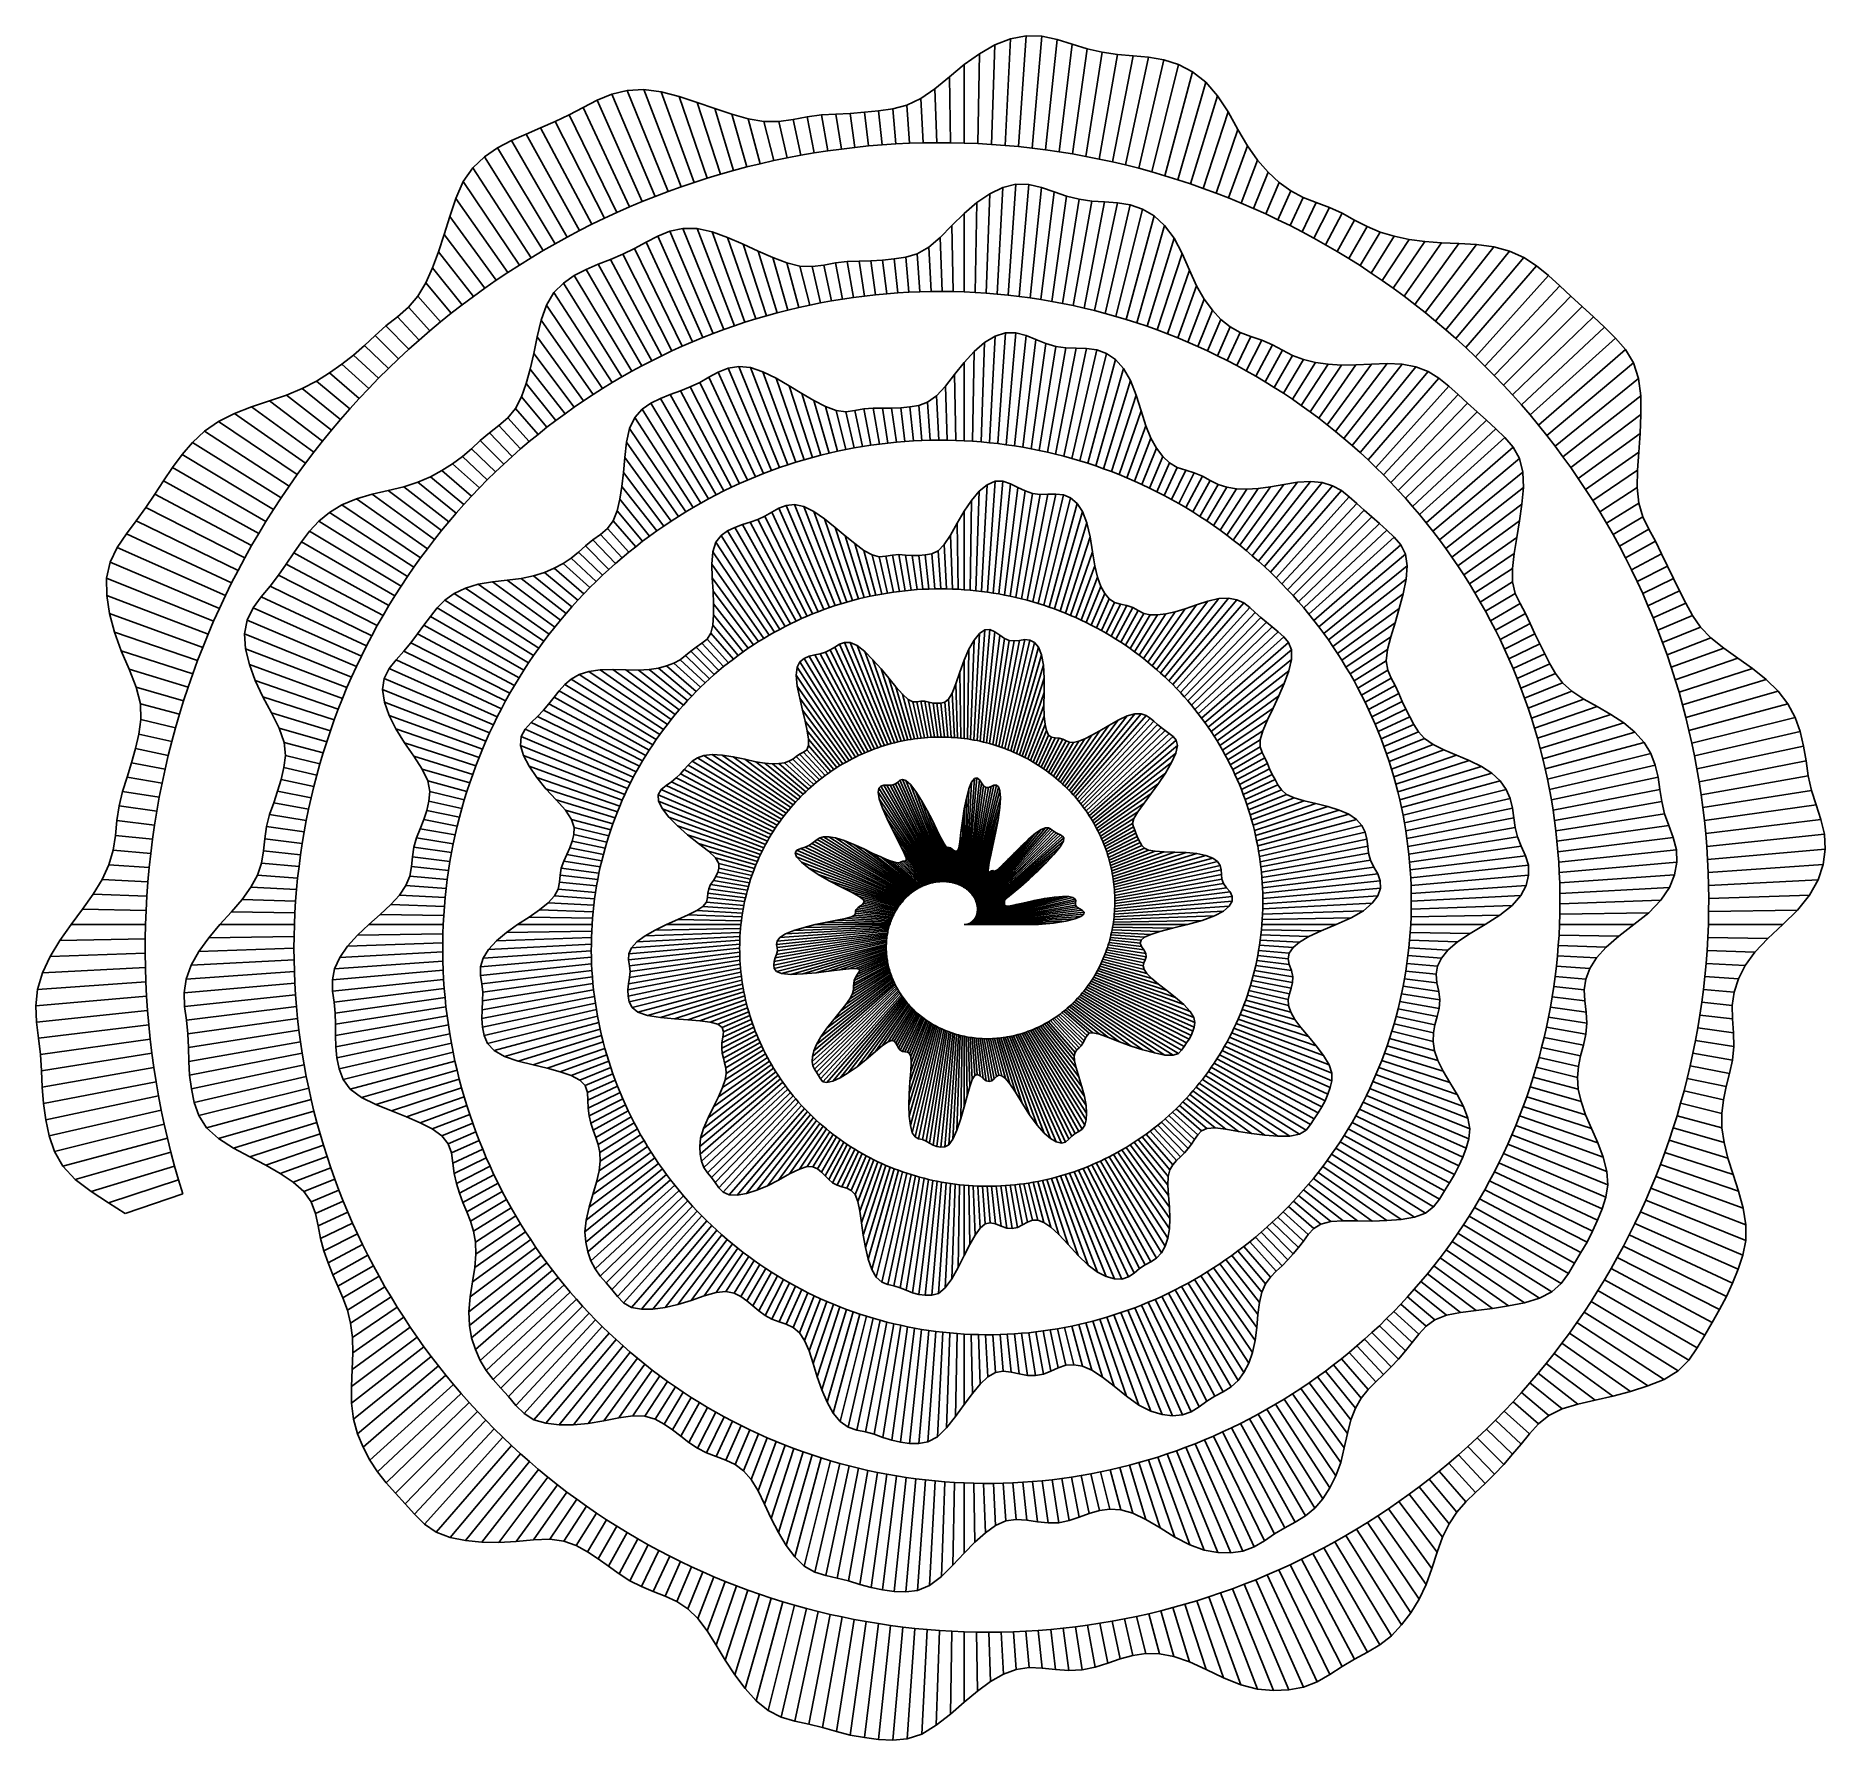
# Model space of a CAD drawing. Header units: metres. Extents: x -31.2 to 28.9, y -27.4 to 29.9.
import ezdxf

# ---------------------------------------------------------------- set-up
doc = ezdxf.new("R2010")
doc.units = ezdxf.units.M
for name, color, linetype in [('Fill', 3, 'Continuous'), ('Inner', 2, 'Continuous'), ('Outer', 1, 'Continuous')]:
    doc.layers.add(name, color=color, linetype=linetype)

msp = doc.modelspace()

# ---------------------------------------------------------------- linework, layer by layer
at = {"layer": 'Fill'}
for p, q in [((0.915, 26.206), (1.032, 29.544)), ((1.372, 26.172), (1.559, 29.753)), ((1.827, 26.131), (2.087, 29.852)), ((2.282, 26.081), (2.61, 29.836)), ((2.735, 26.023), (3.124, 29.727)), ((3.187, 25.958), (3.631, 29.572)), ((0, 26.25), (0, 28.885)), ((0.458, 26.232), (0.511, 29.248)), ((3.638, 25.885), (4.135, 29.419)), ((4.087, 25.803), (4.64, 29.298)), ((4.534, 25.714), (5.153, 29.223)), ((4.98, 25.618), (5.672, 29.181)), ((5.423, 25.513), (6.193, 29.136)), ((5.864, 25.401), (6.706, 29.046)), ((6.303, 25.282), (7.202, 28.885)), ((-0.458, 26.26), (-0.497, 28.478)), ((6.74, 25.154), (7.673, 28.637)), ((7.174, 25.02), (8.113, 28.292)), ((-10.812, 24.285), (-12.327, 27.688)), ((-10.382, 24.457), (-11.838, 27.89)), ((-9.948, 24.622), (-11.32, 28.018)), ((-9.512, 24.779), (-10.766, 28.047)), ((-9.073, 24.928), (-10.18, 27.968)), ((-8.632, 25.069), (-9.575, 27.808)), ((-1.376, 26.256), (-1.454, 27.742)), ((-0.917, 26.262), (-0.98, 28.076)), ((7.606, 24.877), (8.512, 27.841)), ((-11.666, 23.918), (-13.267, 27.201)), ((-11.24, 24.105), (-12.799, 27.447)), ((-8.189, 25.203), (-8.971, 27.609)), ((-7.744, 25.329), (-8.378, 27.405)), ((-7.297, 25.447), (-7.804, 27.215)), ((-6.848, 25.557), (-7.251, 27.06)), ((-5.038, 25.918), (-5.275, 27.136)), ((-4.582, 25.988), (-4.796, 27.198)), ((-4.126, 26.05), (-4.312, 27.225)), ((-3.669, 26.105), (-3.829, 27.247)), ((-3.211, 26.151), (-3.35, 27.284)), ((-2.753, 26.189), (-2.873, 27.333)), ((-2.294, 26.219), (-2.397, 27.399)), ((-1.835, 26.241), (-1.924, 27.52)), ((8.034, 24.727), (8.869, 27.295)), ((-12.922, 23.311), (-14.719, 26.553)), ((-12.506, 23.521), (-14.228, 26.759)), ((-12.087, 23.723), (-13.742, 26.97)), ((-6.397, 25.659), (-6.725, 26.971)), ((-5.946, 25.753), (-6.227, 26.971)), ((-5.492, 25.839), (-5.748, 27.044)), ((8.46, 24.57), (9.196, 26.708)), ((-13.742, 22.87), (-15.673, 26.084)), ((-13.333, 23.094), (-15.203, 26.333)), ((8.883, 24.406), (9.518, 26.152)), ((-14.546, 22.399), (-16.508, 25.42)), ((-14.146, 22.638), (-16.115, 25.789)), ((9.303, 24.234), (9.855, 25.672)), ((9.719, 24.055), (10.21, 25.27)), ((-14.943, 22.154), (-16.831, 24.954)), ((1.11, 21.179), (1.298, 24.76)), ((1.478, 21.143), (1.739, 24.864)), ((1.846, 21.1), (2.175, 24.855)), ((2.213, 21.051), (2.602, 24.754)), ((10.132, 23.869), (10.581, 24.927)), ((-15.335, 21.901), (-17.08, 24.393)), ((0.371, 21.233), (0.423, 24.249)), ((0.741, 21.209), (0.857, 24.547)), ((2.578, 20.995), (3.022, 24.61)), ((2.942, 20.933), (3.439, 24.467)), ((3.305, 20.865), (3.858, 24.36)), ((3.666, 20.79), (4.285, 24.299)), ((4.026, 20.71), (4.718, 24.272)), ((4.383, 20.623), (5.153, 24.245)), ((4.74, 20.529), (5.581, 24.175)), ((10.541, 23.676), (10.971, 24.64)), ((10.947, 23.476), (11.386, 24.418)), ((11.349, 23.269), (11.827, 24.248)), ((11.747, 23.055), (12.272, 24.086)), ((-15.723, 21.641), (-17.279, 23.783)), ((-0.371, 21.261), (-0.41, 23.479)), ((0, 21.25), (0, 23.885)), ((5.094, 20.43), (5.992, 24.033)), ((5.446, 20.325), (6.379, 23.807)), ((5.796, 20.213), (6.735, 23.486)), ((12.141, 22.834), (12.703, 23.891)), ((12.531, 22.606), (13.117, 23.665)), ((-16.107, 21.375), (-17.464, 23.175)), ((-9.127, 19.574), (-10.686, 22.916)), ((-8.779, 19.717), (-10.294, 23.12)), ((-8.428, 19.855), (-9.885, 23.287)), ((-8.075, 19.986), (-9.447, 23.383)), ((-7.72, 20.111), (-8.974, 23.379)), ((-7.363, 20.229), (-8.47, 23.27)), ((-7.004, 20.342), (-7.947, 23.081)), ((-6.644, 20.448), (-7.426, 22.853)), ((-0.743, 21.265), (-0.806, 23.079)), ((6.144, 20.096), (7.05, 23.059)), ((12.917, 22.372), (13.535, 23.443)), ((13.298, 22.132), (13.977, 23.261)), ((13.675, 21.884), (14.448, 23.122)), ((14.047, 21.631), (14.947, 23.016)), ((14.415, 21.371), (15.473, 22.939)), ((14.778, 21.105), (16.031, 22.895)), ((15.135, 20.832), (16.619, 22.874)), ((15.488, 20.554), (17.214, 22.844)), ((-16.486, 21.101), (-17.656, 22.599)), ((-10.159, 19.106), (-11.881, 22.344)), ((-9.818, 19.268), (-11.472, 22.515)), ((-9.474, 19.424), (-11.075, 22.707)), ((-6.282, 20.547), (-6.917, 22.623)), ((-5.919, 20.64), (-6.426, 22.409)), ((-3.714, 21.064), (-3.927, 22.274)), ((-3.344, 21.112), (-3.53, 22.287)), ((-2.973, 21.153), (-3.133, 22.296)), ((-2.602, 21.188), (-2.741, 22.321)), ((-2.23, 21.216), (-2.35, 22.36)), ((-1.858, 21.238), (-1.961, 22.418)), ((-1.486, 21.254), (-1.576, 22.532)), ((-1.114, 21.262), (-1.192, 22.749)), ((6.489, 19.972), (7.324, 22.54)), ((15.836, 20.269), (17.788, 22.768)), ((16.179, 19.979), (18.319, 22.622)), ((16.516, 19.683), (18.799, 22.404)), ((-16.861, 20.821), (-17.861, 22.057)), ((-11.166, 18.584), (-13.097, 21.798)), ((-10.833, 18.764), (-12.703, 22.003)), ((-10.497, 18.938), (-12.295, 22.18)), ((-5.554, 20.727), (-5.957, 22.231)), ((-5.188, 20.807), (-5.515, 22.119)), ((-4.821, 20.881), (-5.102, 22.099)), ((-4.453, 20.949), (-4.709, 22.153)), ((-4.084, 21.01), (-4.321, 22.228)), ((6.832, 19.843), (7.569, 21.981)), ((16.848, 19.381), (19.232, 22.124)), ((17.174, 19.074), (19.629, 21.801)), ((-17.595, 20.241), (-18.349, 21.108)), ((-17.23, 20.534), (-18.085, 21.553)), ((-11.823, 18.206), (-13.785, 21.227)), ((-11.496, 18.398), (-13.465, 21.549)), ((7.173, 19.707), (7.808, 21.453)), ((17.495, 18.761), (20.009, 21.457)), ((17.81, 18.443), (20.385, 21.109)), ((-17.955, 19.941), (-18.671, 20.736)), ((-12.147, 18.009), (-14.035, 20.808)), ((7.511, 19.566), (8.063, 21.004)), ((7.846, 19.419), (8.337, 20.634)), ((18.12, 18.12), (20.764, 20.764)), ((-18.659, 19.322), (-19.424, 20.114)), ((-18.31, 19.635), (-19.041, 20.419)), ((-12.467, 17.805), (-14.212, 20.297)), ((1.13, 16.155), (1.39, 19.877)), ((1.41, 16.119), (1.739, 19.874)), ((8.178, 19.267), (8.627, 20.325)), ((8.508, 19.108), (8.937, 20.072)), ((8.834, 18.944), (9.273, 19.887)), ((18.423, 17.791), (21.142, 20.416)), ((18.721, 17.457), (21.516, 20.064)), ((-19.342, 18.679), (-20.146, 19.455)), ((-19.003, 19.003), (-19.791, 19.791)), ((-12.784, 17.596), (-14.34, 19.738)), ((0.283, 16.234), (0.336, 19.25)), ((0.566, 16.212), (0.683, 19.55)), ((0.848, 16.186), (1.036, 19.767)), ((1.69, 16.078), (2.079, 19.782)), ((1.969, 16.032), (2.412, 19.647)), ((2.246, 15.982), (2.743, 19.516)), ((2.523, 15.926), (3.076, 19.421)), ((2.798, 15.866), (3.416, 19.375)), ((3.071, 15.801), (3.764, 19.364)), ((3.344, 15.732), (4.114, 19.354)), ((3.615, 15.658), (4.456, 19.303)), ((9.157, 18.775), (9.635, 19.754)), ((9.477, 18.6), (10.002, 19.631)), ((9.794, 18.419), (10.356, 19.477)), ((10.107, 18.233), (10.693, 19.291)), ((19.012, 17.119), (21.881, 19.702)), ((19.298, 16.775), (22.217, 19.313)), ((-20.003, 18.011), (-20.903, 18.821)), ((-19.675, 18.348), (-20.512, 19.127)), ((-13.408, 17.161), (-14.578, 18.659)), ((-13.098, 17.381), (-14.455, 19.182)), ((-6.474, 15.252), (-7.931, 18.685)), ((-6.202, 15.35), (-7.574, 18.747)), ((-5.928, 15.443), (-7.182, 18.711)), ((0, 16.25), (0, 18.885)), ((3.884, 15.579), (4.783, 19.182)), ((4.152, 15.495), (5.085, 18.978)), ((4.418, 15.407), (5.356, 18.68)), ((10.417, 18.042), (11.035, 19.113)), ((10.723, 17.846), (11.401, 18.975)), ((11.025, 17.644), (11.799, 18.882)), ((11.324, 17.437), (12.224, 18.823)), ((11.619, 17.226), (12.677, 18.794)), ((11.91, 17.009), (13.163, 18.799)), ((12.197, 16.787), (13.68, 18.828)), ((12.479, 16.561), (14.205, 18.851)), ((12.758, 16.329), (14.71, 18.828)), ((13.032, 16.093), (15.172, 18.736)), ((19.577, 16.427), (22.487, 18.868)), ((-20.641, 17.32), (-21.758, 18.257)), ((-20.325, 17.668), (-21.319, 18.532)), ((-13.714, 16.935), (-14.715, 18.171)), ((-7.548, 14.813), (-9.202, 18.06)), ((-7.282, 14.93), (-8.883, 18.213)), ((-7.014, 15.042), (-8.573, 18.384)), ((-6.745, 15.15), (-8.26, 18.552)), ((-5.653, 15.531), (-6.759, 18.571)), ((-5.376, 15.614), (-6.319, 18.353)), ((-5.099, 15.692), (-5.88, 18.098)), ((-0.568, 16.268), (-0.631, 18.082)), ((-0.284, 16.261), (-0.323, 18.48)), ((4.682, 15.314), (5.588, 18.278)), ((13.302, 15.853), (15.585, 18.573)), ((13.568, 15.608), (15.951, 18.35)), ((13.829, 15.358), (16.284, 18.085)), ((19.85, 16.074), (22.657, 18.347)), ((-21.552, 16.241), (-23.341, 17.588)), ((-21.254, 16.606), (-22.763, 17.785)), ((-20.951, 16.965), (-22.234, 18.005)), ((-14.016, 16.704), (-14.871, 17.723)), ((-8.591, 14.298), (-10.522, 17.512)), ((-8.333, 14.434), (-10.203, 17.673)), ((-8.073, 14.565), (-9.871, 17.807)), ((-7.811, 14.691), (-9.533, 17.93)), ((-4.82, 15.766), (-5.455, 17.842)), ((-4.54, 15.834), (-5.048, 17.603)), ((-1.422, 16.257), (-1.526, 17.437)), ((-1.137, 16.266), (-1.227, 17.544)), ((-0.853, 16.269), (-0.931, 17.755)), ((4.944, 15.217), (5.779, 17.785)), ((14.085, 15.104), (16.599, 17.8)), ((14.337, 14.846), (16.912, 17.513)), ((20.116, 15.716), (22.727, 17.756)), ((-22.407, 15.114), (-25.046, 16.894)), ((-22.128, 15.495), (-24.515, 17.165)), ((-21.843, 15.87), (-23.937, 17.391)), ((-14.609, 16.225), (-15.325, 17.02)), ((-14.315, 16.467), (-15.069, 17.334)), ((-9.1, 14.013), (-11.062, 17.034)), ((-8.847, 14.158), (-10.815, 17.308)), ((-4.26, 15.898), (-4.663, 17.401)), ((-3.978, 15.956), (-4.305, 17.268)), ((-3.696, 16.009), (-3.977, 17.227)), ((-3.413, 16.058), (-3.669, 17.262)), ((-3.13, 16.101), (-3.367, 17.32)), ((-2.846, 16.14), (-3.059, 17.35)), ((-2.562, 16.173), (-2.748, 17.348)), ((-2.277, 16.202), (-2.438, 17.344)), ((-1.992, 16.225), (-2.131, 17.358)), ((-1.707, 16.244), (-1.828, 17.388)), ((5.205, 15.115), (5.941, 17.253)), ((14.584, 14.584), (17.228, 17.228)), ((14.826, 14.318), (17.545, 16.943)), ((20.376, 15.355), (22.731, 17.129)), ((-22.679, 14.728), (-25.516, 16.57)), ((-15.468, 15.468), (-16.256, 16.256)), ((-15.186, 15.726), (-15.951, 16.518)), ((-14.9, 15.978), (-15.631, 16.762)), ((-9.351, 13.863), (-11.239, 16.663)), ((5.463, 15.009), (6.098, 16.755)), ((5.719, 14.898), (6.271, 16.336)), ((15.064, 14.047), (17.859, 16.654)), ((15.296, 13.773), (18.165, 16.356)), ((20.63, 14.989), (22.705, 16.496)), ((-23.203, 13.942), (-26.275, 15.788)), ((-22.944, 14.337), (-25.922, 16.198)), ((-16.019, 14.938), (-16.855, 15.718)), ((-15.746, 15.205), (-16.549, 15.982)), ((-9.845, 13.551), (-11.401, 15.692)), ((-9.599, 13.709), (-11.345, 16.202)), ((5.973, 14.783), (6.464, 15.998)), ((6.225, 14.664), (6.674, 15.722)), ((15.524, 13.495), (18.443, 16.033)), ((15.746, 13.213), (18.656, 15.655)), ((20.877, 14.618), (22.666, 15.871)), ((-23.455, 13.542), (-26.593, 15.354)), ((-16.81, 14.106), (-17.927, 15.043)), ((-16.551, 14.388), (-17.545, 15.252)), ((-16.287, 14.665), (-17.187, 15.476)), ((-10.089, 13.388), (-11.446, 15.189)), ((6.474, 14.541), (6.903, 15.505)), ((6.721, 14.413), (7.16, 15.355)), ((6.965, 14.281), (7.443, 15.26)), ((7.207, 14.145), (7.732, 15.176)), ((7.446, 14.005), (8.008, 15.062)), ((15.964, 12.927), (18.771, 15.2)), ((21.117, 14.244), (22.625, 15.261)), ((-23.938, 12.728), (-27.192, 14.458)), ((-23.7, 13.137), (-26.895, 14.908)), ((-17.798, 12.931), (-19.892, 14.452)), ((-17.559, 13.232), (-19.348, 14.579)), ((-17.314, 13.527), (-18.823, 14.706)), ((-17.065, 13.819), (-18.348, 14.858)), ((-10.329, 13.221), (-11.5, 14.719)), ((0.392, 11.215), (0.508, 14.553)), ((0.587, 11.193), (0.774, 14.773)), ((0.781, 11.167), (1.041, 14.889)), ((0.974, 11.138), (1.303, 14.893)), ((1.167, 11.105), (1.557, 14.809)), ((1.359, 11.07), (1.803, 14.684)), ((1.55, 11.03), (2.047, 14.564)), ((1.74, 10.988), (2.294, 14.483)), ((1.929, 10.942), (2.548, 14.451)), ((2.117, 10.893), (2.81, 14.456)), ((2.304, 10.841), (3.074, 14.463)), ((2.49, 10.786), (3.332, 14.431)), ((7.683, 13.86), (8.269, 14.918)), ((7.917, 13.712), (8.535, 14.783)), ((8.148, 13.56), (8.826, 14.689)), ((8.376, 13.404), (9.149, 14.642)), ((8.601, 13.244), (9.501, 14.63)), ((8.823, 13.08), (9.881, 14.649)), ((9.042, 12.913), (10.295, 14.703)), ((9.258, 12.742), (10.741, 14.783)), ((9.47, 12.567), (11.196, 14.857)), ((9.68, 12.389), (11.632, 14.888)), ((9.886, 12.208), (12.026, 14.851)), ((10.088, 12.023), (12.371, 14.743)), ((10.287, 11.834), (12.671, 14.576)), ((16.176, 12.638), (18.787, 14.678)), ((21.351, 13.866), (22.609, 14.682)), ((-24.169, 12.314), (-27.494, 14.009)), ((-18.486, 12.005), (-21.323, 13.847)), ((-18.262, 12.318), (-20.901, 14.098)), ((-18.033, 12.627), (-20.419, 14.297)), ((-10.802, 12.874), (-11.657, 13.893)), ((-10.567, 13.05), (-11.568, 14.285)), ((-4.901, 10.511), (-6.46, 13.853)), ((-4.711, 10.582), (-6.226, 13.985)), ((-4.521, 10.65), (-5.978, 14.082)), ((-4.329, 10.714), (-5.701, 14.111)), ((-4.136, 10.775), (-5.391, 14.043)), ((-3.943, 10.833), (-5.049, 13.873)), ((0, 11.25), (0, 13.885)), ((0.196, 11.234), (0.249, 14.25)), ((2.675, 10.727), (3.573, 14.33)), ((2.858, 10.665), (3.791, 14.148)), ((3.04, 10.601), (3.978, 13.874)), ((10.483, 11.643), (12.938, 14.369)), ((10.675, 11.448), (13.189, 14.143)), ((10.864, 11.25), (13.439, 13.916)), ((16.383, 12.346), (18.737, 14.12)), ((21.578, 13.484), (22.66, 14.16)), ((-24.392, 11.897), (-27.812, 13.565)), ((-18.704, 11.688), (-21.682, 13.549)), ((-11.264, 12.51), (-11.98, 13.305)), ((-11.035, 12.694), (-11.788, 13.561)), ((-6.016, 10.012), (-7.947, 13.226)), ((-5.833, 10.104), (-7.703, 13.342)), ((-5.649, 10.192), (-7.446, 13.434)), ((-5.464, 10.277), (-7.186, 13.515)), ((-5.278, 10.358), (-6.932, 13.605)), ((-5.09, 10.436), (-6.691, 13.719)), ((-3.749, 10.887), (-4.692, 13.626)), ((-3.554, 10.937), (-4.335, 13.343)), ((-0.197, 11.262), (-0.235, 13.481)), ((3.22, 10.533), (4.126, 13.496)), ((11.049, 11.049), (13.693, 13.693)), ((11.23, 10.844), (13.948, 13.47)), ((11.407, 10.637), (14.203, 13.244)), ((16.585, 12.05), (18.66, 13.557)), ((21.798, 13.098), (22.801, 13.7)), ((22.011, 12.708), (23.005, 13.282)), ((-24.818, 11.05), (-28.454, 12.669)), ((-24.609, 11.475), (-28.143, 13.123)), ((-19.125, 11.042), (-22.263, 12.854)), ((-18.917, 11.367), (-21.989, 13.213)), ((-11.932, 11.932), (-12.72, 12.72)), ((-11.713, 12.129), (-12.478, 12.921)), ((-11.49, 12.321), (-12.221, 13.106)), ((-6.377, 9.819), (-8.339, 12.84)), ((-6.197, 9.917), (-8.166, 13.068)), ((-3.358, 10.984), (-3.993, 13.06)), ((-3.162, 11.028), (-3.669, 12.797)), ((-0.591, 11.276), (-0.669, 12.762)), ((-0.394, 11.271), (-0.457, 13.085)), ((3.399, 10.462), (4.234, 13.029)), ((11.581, 10.427), (14.45, 13.01)), ((11.75, 10.214), (14.67, 12.752)), ((16.781, 11.75), (18.571, 13.003)), ((22.218, 12.316), (23.225, 12.874)), ((-25.02, 10.62), (-28.69, 12.178)), ((-19.523, 10.381), (-22.777, 12.111)), ((-19.327, 10.713), (-22.522, 12.484)), ((-12.572, 11.319), (-13.472, 12.13)), ((-12.362, 11.528), (-13.198, 12.308)), ((-12.149, 11.732), (-12.953, 12.508)), ((-6.732, 9.614), (-8.477, 12.106)), ((-6.555, 9.718), (-8.443, 12.518)), ((-2.966, 11.068), (-3.369, 12.571)), ((-2.769, 11.104), (-3.096, 12.416)), ((-2.571, 11.138), (-2.852, 12.355)), ((-2.374, 11.167), (-2.63, 12.372)), ((-2.176, 11.193), (-2.413, 12.412)), ((-1.978, 11.216), (-2.191, 12.426)), ((-1.779, 11.235), (-1.966, 12.41)), ((-1.581, 11.251), (-1.742, 12.393)), ((-1.383, 11.263), (-1.522, 12.395)), ((-1.185, 11.271), (-1.305, 12.415)), ((-0.987, 11.276), (-1.09, 12.456)), ((-0.789, 11.278), (-0.878, 12.556)), ((3.577, 10.388), (4.313, 12.525)), ((3.753, 10.311), (4.388, 12.056)), ((11.916, 9.999), (14.826, 12.441)), ((12.078, 9.781), (14.885, 12.054)), ((16.972, 11.448), (18.48, 12.465)), ((22.417, 11.919), (23.43, 12.458)), ((22.609, 11.52), (23.627, 12.038)), ((-25.214, 10.187), (-28.808, 11.639)), ((-19.714, 10.045), (-23.039, 11.739)), ((-13.937, 9.759), (-16.323, 11.43)), ((-13.753, 9.992), (-15.847, 11.513)), ((-13.566, 10.222), (-15.354, 11.57)), ((-13.374, 10.449), (-14.883, 11.628)), ((-13.179, 10.672), (-14.462, 11.711)), ((-12.98, 10.892), (-14.097, 11.829)), ((-12.778, 11.107), (-13.772, 11.971)), ((-6.906, 9.506), (-8.462, 11.647)), ((3.927, 10.23), (4.479, 11.668)), ((12.236, 9.56), (14.847, 11.6)), ((17.158, 11.142), (18.416, 11.959)), ((17.338, 10.834), (18.42, 11.51)), ((22.794, 11.118), (23.829, 11.622)), ((-25.401, 9.751), (-28.805, 11.057)), ((-20.077, 9.362), (-23.611, 11.01)), ((-19.898, 9.705), (-23.318, 11.373)), ((-14.464, 9.038), (-17.442, 10.899)), ((-14.292, 9.282), (-17.129, 11.124)), ((-14.117, 9.522), (-16.755, 11.302)), ((-7.08, 9.395), (-8.437, 11.196)), ((4.1, 10.148), (4.591, 11.362)), ((4.271, 10.062), (4.72, 11.119)), ((4.44, 9.973), (4.869, 10.937)), ((4.608, 9.881), (5.047, 10.823)), ((6.461, 8.574), (8.187, 10.864)), ((6.601, 8.449), (8.553, 10.948)), ((6.739, 8.322), (8.879, 10.965)), ((6.874, 8.192), (9.157, 10.913)), ((12.39, 9.336), (14.744, 11.111)), ((17.512, 10.523), (18.515, 11.125)), ((22.972, 10.712), (24.036, 11.208)), ((-25.581, 9.311), (-28.71, 10.449)), ((-20.417, 8.667), (-24.088, 10.225)), ((-20.25, 9.016), (-23.887, 10.635)), ((-14.795, 8.542), (-17.933, 10.354)), ((-14.631, 8.791), (-17.704, 10.637)), ((-7.251, 9.281), (-8.421, 10.779)), ((-7.421, 9.164), (-8.421, 10.4)), ((4.773, 9.787), (5.251, 10.766)), ((4.937, 9.69), (5.463, 10.721)), ((5.099, 9.59), (5.661, 10.647)), ((5.259, 9.487), (5.845, 10.545)), ((5.417, 9.382), (6.035, 10.453)), ((5.572, 9.274), (6.251, 10.403)), ((5.726, 9.164), (6.5, 10.402)), ((5.878, 9.051), (6.777, 10.436)), ((6.027, 8.935), (7.085, 10.504)), ((6.174, 8.817), (7.428, 10.608)), ((6.319, 8.697), (7.802, 10.738)), ((7.007, 8.061), (9.391, 10.803)), ((7.137, 7.927), (9.592, 10.653)), ((7.265, 7.791), (9.779, 10.487)), ((7.39, 7.653), (9.965, 10.319)), ((12.54, 9.111), (14.614, 10.618)), ((17.681, 10.208), (18.675, 10.782)), ((17.845, 9.891), (18.852, 10.45)), ((23.143, 10.304), (24.244, 10.794)), ((23.307, 9.893), (24.465, 10.385)), ((-25.752, 8.867), (-28.543, 9.828)), ((-20.578, 8.314), (-24.172, 9.766)), ((-15.108, 8.033), (-18.362, 9.763)), ((-14.954, 8.289), (-18.149, 10.06)), ((-7.754, 8.92), (-8.508, 9.787)), ((-7.588, 9.044), (-8.443, 10.062)), ((0.325, 6.2), (0.513, 9.78)), ((0.432, 6.179), (0.692, 9.901)), ((0.539, 6.157), (0.867, 9.912)), ((0.645, 6.133), (1.034, 9.837)), ((0.75, 6.107), (1.194, 9.721)), ((7.513, 7.513), (10.157, 10.157)), ((7.633, 7.371), (10.352, 9.997)), ((7.75, 7.227), (10.546, 9.834)), ((7.865, 7.082), (10.734, 9.665)), ((12.685, 8.882), (14.475, 10.135)), ((12.827, 8.652), (14.335, 9.669)), ((18.002, 9.572), (19.016, 10.111)), ((18.154, 9.25), (19.172, 9.768)), ((23.463, 9.48), (24.737, 9.994)), ((23.612, 9.064), (25.087, 9.63)), ((-25.916, 8.421), (-28.316, 9.2)), ((-20.733, 7.959), (-24.137, 9.265)), ((-15.404, 7.513), (-18.824, 9.181)), ((-15.258, 7.775), (-18.584, 9.469)), ((-8.552, 8.259), (-9.356, 9.035)), ((-8.397, 8.397), (-9.185, 9.185)), ((-8.239, 8.532), (-9.004, 9.324)), ((-8.08, 8.665), (-8.811, 9.449)), ((-7.918, 8.794), (-8.634, 9.589)), ((-3.225, 5.819), (-5.022, 9.061)), ((-3.117, 5.862), (-4.839, 9.1)), ((-3.008, 5.903), (-4.662, 9.15)), ((-2.898, 5.942), (-4.499, 9.225)), ((-2.788, 5.979), (-4.346, 9.321)), ((-2.678, 6.014), (-4.193, 9.417)), ((-2.567, 6.047), (-4.024, 9.48)), ((-2.456, 6.078), (-3.828, 9.475)), ((-2.344, 6.107), (-3.599, 9.375)), ((-2.233, 6.134), (-3.339, 9.175)), ((0.109, 6.235), (0.161, 9.251)), ((0.217, 6.218), (0.334, 9.556)), ((0.854, 6.079), (1.351, 9.613)), ((0.958, 6.05), (1.512, 9.544)), ((1.061, 6.018), (1.68, 9.527)), ((1.163, 5.985), (1.856, 9.548)), ((1.265, 5.95), (2.035, 9.573)), ((1.365, 5.914), (2.207, 9.559)), ((1.465, 5.876), (2.363, 9.479)), ((1.564, 5.836), (2.497, 9.319)), ((1.661, 5.794), (2.6, 9.067)), ((7.977, 6.934), (10.896, 9.472)), ((8.086, 6.785), (10.996, 9.227)), ((12.964, 8.419), (14.222, 9.236)), ((18.3, 8.926), (19.335, 9.43)), ((18.441, 8.599), (19.505, 9.095)), ((23.753, 8.646), (25.515, 9.287)), ((-26.073, 7.971), (-28.053, 8.577)), ((-20.882, 7.6), (-24.011, 8.739)), ((-15.683, 6.982), (-19.319, 8.601)), ((-15.546, 7.249), (-19.08, 8.897)), ((-9.971, 6.726), (-12.61, 8.506)), ((-9.841, 6.891), (-12.227, 8.562)), ((-9.708, 7.053), (-11.802, 8.574)), ((-9.573, 7.213), (-11.361, 8.561)), ((-9.434, 7.371), (-10.943, 8.55)), ((-9.293, 7.526), (-10.577, 8.565)), ((-9.15, 7.678), (-10.267, 8.615)), ((-9.004, 7.827), (-9.998, 8.691)), ((-8.856, 7.974), (-9.756, 8.784)), ((-8.705, 8.118), (-9.541, 8.898)), ((-3.654, 5.626), (-5.615, 8.647)), ((-3.548, 5.677), (-5.516, 8.828)), ((-3.441, 5.726), (-5.372, 8.94)), ((-3.333, 5.774), (-5.203, 9.012)), ((-2.121, 6.159), (-3.064, 8.898)), ((-2.009, 6.182), (-2.79, 8.588)), ((-0.109, 6.263), (-0.148, 8.481)), ((0, 6.25), (0, 8.885)), ((1.758, 5.751), (2.664, 8.715)), ((8.192, 6.634), (11, 8.907)), ((8.296, 6.482), (10.907, 8.521)), ((13.098, 8.184), (14.18, 8.86)), ((13.227, 7.947), (14.229, 8.55)), ((18.575, 8.27), (19.676, 8.76)), ((18.704, 7.939), (19.863, 8.431)), ((23.887, 8.225), (25.992, 8.95)), ((24.014, 7.803), (26.478, 8.603)), ((-26.221, 7.519), (-27.817, 7.976)), ((-21.025, 7.239), (-23.816, 8.2)), ((-15.942, 6.441), (-19.536, 7.893)), ((-15.815, 6.713), (-19.485, 8.271)), ((-10.464, 6.042), (-13.603, 7.854)), ((-10.346, 6.216), (-13.418, 8.062)), ((-10.224, 6.388), (-13.202, 8.249)), ((-10.099, 6.558), (-12.936, 8.401)), ((-3.759, 5.573), (-5.648, 8.373)), ((-3.864, 5.518), (-5.609, 8.01)), ((-1.896, 6.203), (-2.531, 8.279)), ((-1.784, 6.221), (-2.291, 7.99)), ((-0.219, 6.274), (-0.282, 8.088)), ((1.854, 5.706), (2.688, 8.274)), ((8.397, 6.327), (10.751, 8.101)), ((13.351, 7.708), (14.345, 8.282)), ((13.472, 7.467), (14.479, 8.026)), ((18.827, 7.607), (20.101, 8.121)), ((18.944, 7.272), (20.419, 7.838)), ((24.133, 7.378), (26.938, 8.236)), ((24.245, 6.952), (27.341, 7.84)), ((-26.362, 7.064), (-27.675, 7.415)), ((-21.161, 6.876), (-23.561, 7.655)), ((-16.065, 6.167), (-19.469, 7.474)), ((-10.693, 5.686), (-13.948, 7.416)), ((-10.58, 5.865), (-13.776, 7.636)), ((-3.968, 5.461), (-5.523, 7.602)), ((-1.672, 6.238), (-2.074, 7.742)), ((-1.559, 6.253), (-1.886, 7.565)), ((-1.447, 6.266), (-1.728, 7.483)), ((-1.334, 6.276), (-1.59, 7.481)), ((-1.222, 6.285), (-1.459, 7.503)), ((-1.109, 6.292), (-1.323, 7.502)), ((-0.997, 6.297), (-1.183, 7.471)), ((-0.885, 6.299), (-1.046, 7.442)), ((-0.774, 6.3), (-0.913, 7.433)), ((-0.662, 6.299), (-0.782, 7.443)), ((-0.551, 6.295), (-0.654, 7.476)), ((-0.44, 6.29), (-0.529, 7.569)), ((-0.329, 6.283), (-0.407, 7.769)), ((1.949, 5.66), (2.685, 7.798)), ((2.043, 5.612), (2.678, 7.358)), ((8.495, 6.172), (10.569, 7.679)), ((8.59, 6.015), (10.379, 7.268)), ((13.588, 7.225), (14.601, 7.763)), ((13.699, 6.98), (14.717, 7.498)), ((13.806, 6.734), (14.841, 7.238)), ((19.055, 6.935), (20.817, 7.577)), ((19.16, 6.597), (21.264, 7.322)), ((24.349, 6.524), (27.668, 7.414)), ((-26.494, 6.606), (-27.653, 6.895)), ((-21.291, 6.509), (-23.272, 7.115)), ((-16.184, 5.89), (-19.313, 7.029)), ((-11.014, 5.136), (-14.548, 6.784)), ((-10.91, 5.321), (-14.33, 6.989)), ((-10.803, 5.505), (-14.129, 7.199)), ((-4.071, 5.402), (-5.427, 7.202)), ((-4.173, 5.341), (-5.343, 6.839)), ((2.135, 5.563), (2.687, 7.001)), ((2.227, 5.512), (2.718, 6.726)), ((3.38, 4.652), (4.863, 6.693)), ((3.452, 4.581), (5.178, 6.871)), ((3.523, 4.509), (5.475, 7.008)), ((3.592, 4.436), (5.733, 7.079)), ((3.66, 4.362), (5.943, 7.083)), ((3.727, 4.287), (6.11, 7.029)), ((3.792, 4.211), (6.247, 6.938)), ((3.855, 4.134), (6.369, 6.83)), ((3.917, 4.056), (6.492, 6.723)), ((3.977, 3.977), (6.622, 6.622)), ((8.682, 5.856), (10.19, 6.873)), ((13.909, 6.486), (14.973, 6.982)), ((14.008, 6.237), (15.108, 6.727)), ((19.259, 6.258), (21.723, 7.058)), ((19.352, 5.916), (22.156, 6.774)), ((24.446, 6.095), (27.913, 6.96)), ((-26.619, 6.146), (-27.723, 6.4)), ((-21.415, 6.141), (-23.011, 6.598)), ((-21.532, 5.77), (-22.845, 6.121)), ((-16.297, 5.612), (-19.088, 6.573)), ((-16.406, 5.331), (-18.805, 6.11)), ((-11.306, 4.568), (-14.9, 6.02)), ((-11.212, 4.759), (-14.883, 6.317)), ((-11.115, 4.949), (-14.751, 6.568)), ((-4.274, 5.278), (-5.275, 6.514)), ((-4.375, 5.213), (-5.229, 6.232)), ((-4.474, 5.147), (-5.228, 6.014)), ((2.317, 5.459), (2.766, 6.517)), ((2.407, 5.405), (2.836, 6.369)), ((2.495, 5.35), (2.934, 6.292)), ((2.582, 5.293), (3.059, 6.272)), ((2.667, 5.235), (3.193, 6.266)), ((2.752, 5.175), (3.314, 6.232)), ((2.835, 5.114), (3.421, 6.172)), ((2.917, 5.052), (3.535, 6.123)), ((2.997, 4.988), (3.676, 6.117)), ((3.076, 4.923), (3.85, 6.161)), ((3.154, 4.857), (4.054, 6.243)), ((3.231, 4.79), (4.289, 6.359)), ((3.306, 4.722), (4.56, 6.512)), ((4.036, 3.898), (6.755, 6.523)), ((4.094, 3.817), (6.889, 6.424)), ((4.149, 3.736), (7.018, 6.319)), ((4.203, 3.654), (7.123, 6.192)), ((4.256, 3.571), (7.166, 6.013)), ((8.771, 5.696), (10.029, 6.513)), ((8.857, 5.535), (9.939, 6.211)), ((14.102, 5.986), (15.26, 6.478)), ((14.191, 5.734), (15.465, 6.248)), ((14.276, 5.48), (15.751, 6.046)), ((19.439, 5.574), (22.535, 6.462)), ((19.52, 5.23), (22.838, 6.119)), ((24.535, 5.664), (28.086, 6.484)), ((-26.845, 5.218), (-27.972, 5.437)), ((-26.736, 5.683), (-27.838, 5.917)), ((-21.643, 5.396), (-22.802, 5.685)), ((-16.51, 5.047), (-18.49, 5.653)), ((-11.397, 4.375), (-14.801, 5.682)), ((-6.06, 3.641), (-9.132, 5.487)), ((-5.983, 3.739), (-8.961, 5.6)), ((-5.906, 3.835), (-8.742, 5.677)), ((-5.826, 3.93), (-8.465, 5.71)), ((-5.745, 4.023), (-8.132, 5.694)), ((-5.663, 4.114), (-7.757, 5.635)), ((-5.579, 4.204), (-7.368, 5.552)), ((-5.494, 4.293), (-7.003, 5.471)), ((-5.408, 4.379), (-6.691, 5.418)), ((-5.231, 4.547), (-6.224, 5.411)), ((-5.14, 4.628), (-6.04, 5.439)), ((-5.048, 4.708), (-5.885, 5.488)), ((-4.955, 4.785), (-5.759, 5.562)), ((-4.861, 4.861), (-5.649, 5.649)), ((-4.766, 4.935), (-5.531, 5.728)), ((-4.67, 5.008), (-5.401, 5.792)), ((-4.572, 5.078), (-5.288, 5.873)), ((4.307, 3.487), (7.114, 5.761)), ((4.356, 3.403), (6.967, 5.443)), ((8.941, 5.372), (9.943, 5.974)), ((9.021, 5.208), (10.015, 5.782)), ((9.098, 5.043), (10.106, 5.602)), ((9.173, 4.877), (10.186, 5.416)), ((14.356, 5.225), (16.118, 5.867)), ((14.432, 4.969), (16.536, 5.694)), ((14.504, 4.713), (16.967, 5.513)), ((19.595, 4.885), (23.062, 5.75)), ((24.617, 5.232), (28.201, 5.994)), ((24.691, 4.799), (28.281, 5.497)), ((-26.945, 4.751), (-28.12, 4.958)), ((-21.845, 4.643), (-22.947, 4.878)), ((-21.747, 5.021), (-22.851, 5.276)), ((-16.608, 4.762), (-18.204, 5.22)), ((-16.702, 4.475), (-18.016, 4.827)), ((-11.485, 4.18), (-14.614, 5.319)), ((-11.569, 3.984), (-14.36, 4.945)), ((-6.348, 3.235), (-9.674, 4.929)), ((-6.279, 3.338), (-9.533, 5.069)), ((-6.207, 3.441), (-9.402, 5.212)), ((-6.134, 3.542), (-9.273, 5.354)), ((-5.32, 4.464), (-6.437, 5.401)), ((-0.644, 1.446), (-2.159, 4.849)), ((-0.613, 1.445), (-2.07, 4.877)), ((-0.583, 1.442), (-1.955, 4.839)), ((0.083, 1.192), (0.344, 4.913)), ((0.103, 1.176), (0.431, 4.931)), ((0.122, 1.16), (0.511, 4.864)), ((4.404, 3.318), (6.758, 5.092)), ((9.244, 4.71), (10.262, 5.229)), ((9.313, 4.542), (10.347, 5.046)), ((9.378, 4.373), (10.442, 4.869)), ((14.57, 4.455), (17.375, 5.312)), ((14.633, 4.196), (17.728, 5.084)), ((14.69, 3.936), (18.008, 4.825)), ((19.663, 4.54), (23.214, 5.359)), ((19.726, 4.193), (23.311, 4.955)), ((24.757, 4.365), (28.357, 5)), ((-27.038, 4.282), (-28.27, 4.477)), ((-21.937, 4.264), (-23.064, 4.483)), ((-16.792, 4.187), (-17.95, 4.476)), ((-11.65, 3.785), (-14.05, 4.565)), ((-6.61, 2.806), (-10.28, 4.364)), ((-6.547, 2.915), (-10.183, 4.534)), ((-6.483, 3.023), (-10.016, 4.671)), ((-6.416, 3.129), (-9.836, 4.797)), ((-0.93, 1.433), (-2.892, 4.454)), ((-0.898, 1.437), (-2.867, 4.588)), ((-0.963, 1.428), (-2.852, 4.228)), ((-0.866, 1.441), (-2.797, 4.655)), ((-0.833, 1.443), (-2.703, 4.682)), ((-0.801, 1.446), (-2.598, 4.688)), ((-0.769, 1.447), (-2.491, 4.685)), ((-0.738, 1.448), (-2.392, 4.695)), ((-0.706, 1.448), (-2.307, 4.731)), ((-0.675, 1.448), (-2.233, 4.79)), ((-0.552, 1.439), (-1.807, 4.707)), ((-0.523, 1.436), (-1.629, 4.476)), ((0.022, 1.236), (0.074, 4.252)), ((0.043, 1.221), (0.159, 4.559)), ((0.063, 1.207), (0.251, 4.787)), ((0.14, 1.144), (0.584, 4.759)), ((0.159, 1.128), (0.655, 4.662)), ((0.176, 1.111), (0.729, 4.606)), ((0.193, 1.094), (0.812, 4.603)), ((0.209, 1.077), (0.902, 4.64)), ((0.225, 1.06), (0.995, 4.682)), ((0.241, 1.042), (1.082, 4.687)), ((0.255, 1.024), (1.154, 4.627)), ((0.27, 1.006), (1.203, 4.489)), ((0.283, 0.988), (1.222, 4.261)), ((4.45, 3.233), (6.524, 4.74)), ((4.494, 3.147), (6.283, 4.4)), ((9.44, 4.203), (10.541, 4.693)), ((9.499, 4.032), (10.658, 4.524)), ((9.555, 3.861), (10.829, 4.375)), ((9.608, 3.688), (11.083, 4.254)), ((14.743, 3.676), (18.21, 4.54)), ((14.791, 3.415), (18.342, 4.235)), ((19.783, 3.845), (23.373, 4.543)), ((24.816, 3.93), (28.466, 4.509)), ((-27.122, 3.812), (-28.389, 3.99)), ((-22.1, 3.5), (-23.331, 3.695)), ((-22.021, 3.883), (-23.196, 4.09)), ((-16.955, 3.604), (-18.056, 3.838)), ((-16.876, 3.896), (-17.98, 4.151)), ((-11.728, 3.586), (-13.709, 4.191)), ((-11.802, 3.384), (-13.398, 3.842)), ((-6.671, 2.695), (-10.264, 4.147)), ((-6.73, 2.583), (-10.134, 3.89)), ((-6.787, 2.47), (-9.916, 3.609)), ((-0.996, 1.422), (-2.741, 3.914)), ((-0.493, 1.431), (-1.436, 4.17)), ((-0.464, 1.427), (-1.245, 3.832)), ((0, 1.25), (0, 3.885)), ((0.296, 0.97), (1.203, 3.933)), ((4.537, 3.06), (6.045, 4.077)), ((4.578, 2.973), (5.835, 3.79)), ((9.658, 3.515), (11.42, 4.156)), ((9.705, 3.342), (11.809, 4.066)), ((9.748, 3.167), (12.212, 3.968)), ((9.789, 2.993), (12.593, 3.85)), ((9.826, 2.818), (12.922, 3.705)), ((14.835, 3.153), (18.42, 3.915)), ((19.833, 3.497), (23.433, 4.132)), ((19.877, 3.148), (23.528, 3.726)), ((24.867, 3.495), (28.619, 4.022)), ((-27.199, 3.34), (-28.461, 3.495)), ((-22.171, 3.116), (-23.437, 3.294)), ((-17.097, 3.015), (-18.272, 3.222)), ((-17.029, 3.31), (-18.155, 3.529)), ((-11.873, 3.181), (-13.186, 3.533)), ((-12.004, 2.771), (-13.108, 3.026)), ((-11.94, 2.977), (-13.099, 3.266)), ((-6.842, 2.356), (-9.633, 3.317)), ((-6.895, 2.24), (-9.295, 3.02)), ((-1.029, 1.416), (-2.584, 3.557)), ((-1.062, 1.409), (-2.418, 3.209)), ((-0.434, 1.421), (-1.069, 3.497)), ((-0.406, 1.415), (-0.913, 3.184)), ((-0.045, 1.277), (-0.108, 3.091)), ((-0.022, 1.264), (-0.061, 3.482)), ((0.309, 0.951), (1.143, 3.519)), ((0.321, 0.932), (1.057, 3.07)), ((0.437, 0.407), (3.232, 3.014)), ((0.44, 0.425), (3.158, 3.05)), ((0.442, 0.442), (3.086, 3.086)), ((0.444, 0.46), (3.019, 3.126)), ((0.445, 0.477), (2.959, 3.173)), ((0.445, 0.569), (2.397, 3.068)), ((0.446, 0.514), (2.83, 3.256)), ((0.446, 0.532), (2.729, 3.253)), ((0.446, 0.495), (2.901, 3.222)), ((0.446, 0.55), (2.586, 3.193)), ((4.617, 2.885), (5.699, 3.561)), ((4.655, 2.797), (5.657, 3.399)), ((4.691, 2.708), (5.685, 3.282)), ((4.725, 2.619), (5.733, 3.178)), ((4.758, 2.53), (5.772, 3.069)), ((9.86, 2.642), (13.179, 3.531)), ((9.892, 2.466), (13.359, 3.331)), ((9.92, 2.29), (13.47, 3.11)), ((14.874, 2.891), (18.465, 3.589)), ((14.909, 2.629), (18.509, 3.264)), ((19.915, 2.799), (23.668, 3.326)), ((24.91, 3.059), (28.782, 3.534)), ((24.946, 2.622), (28.898, 3.037)), ((-27.326, 2.391), (-28.584, 2.501)), ((-27.266, 2.866), (-28.51, 2.996)), ((-22.294, 2.343), (-23.537, 2.474)), ((-22.236, 2.73), (-23.498, 2.885)), ((-17.22, 2.42), (-18.486, 2.598)), ((-17.161, 2.718), (-18.393, 2.913)), ((-12.12, 2.356), (-13.247, 2.575)), ((-12.064, 2.564), (-13.165, 2.798)), ((-6.946, 2.124), (-8.927, 2.729)), ((-6.996, 2.006), (-8.592, 2.464)), ((-2.007, 0.852), (-5.678, 2.41)), ((-1.979, 0.881), (-5.616, 2.5)), ((-1.951, 0.91), (-5.485, 2.558)), ((-1.922, 0.938), (-5.342, 2.605)), ((-1.893, 0.965), (-5.219, 2.659)), ((-1.864, 0.991), (-5.118, 2.721)), ((-1.834, 1.017), (-5.029, 2.788)), ((-1.804, 1.042), (-4.943, 2.854)), ((-1.774, 1.066), (-4.846, 2.912)), ((-1.743, 1.089), (-4.721, 2.95)), ((-1.712, 1.112), (-4.549, 2.954)), ((-1.681, 1.134), (-4.32, 2.914)), ((-1.65, 1.155), (-4.036, 2.826)), ((-1.618, 1.176), (-3.711, 2.697)), ((-1.586, 1.195), (-3.375, 2.543)), ((-1.095, 1.401), (-2.265, 2.899)), ((-1.128, 1.392), (-2.128, 2.628)), ((-0.377, 1.409), (-0.78, 2.912)), ((-0.349, 1.402), (-0.677, 2.713)), ((-0.322, 1.394), (-0.603, 2.611)), ((-0.295, 1.386), (-0.551, 2.59)), ((-0.268, 1.377), (-0.504, 2.595)), ((-0.241, 1.368), (-0.455, 2.578)), ((-0.215, 1.358), (-0.401, 2.533)), ((-0.189, 1.348), (-0.35, 2.49)), ((-0.164, 1.337), (-0.303, 2.47)), ((-0.139, 1.326), (-0.26, 2.47)), ((-0.115, 1.314), (-0.218, 2.495)), ((-0.091, 1.302), (-0.18, 2.581)), ((-0.068, 1.29), (-0.145, 2.776)), ((0.333, 0.914), (0.968, 2.659)), ((0.421, 0.341), (3.228, 2.614)), ((0.426, 0.357), (3.335, 2.799)), ((0.43, 0.374), (3.349, 2.911)), ((0.434, 0.39), (3.302, 2.973)), ((0.438, 0.626), (1.692, 2.416)), ((0.441, 0.607), (1.924, 2.648)), ((0.443, 0.588), (2.169, 2.878)), ((4.789, 2.44), (5.807, 2.959)), ((4.819, 2.35), (5.853, 2.855)), ((4.846, 2.26), (5.91, 2.756)), ((4.872, 2.169), (5.973, 2.659)), ((4.897, 2.078), (6.055, 2.57)), ((4.919, 1.987), (6.193, 2.502)), ((4.94, 1.896), (6.415, 2.463)), ((4.959, 1.805), (6.721, 2.446)), ((4.977, 1.714), (7.081, 2.438)), ((4.993, 1.622), (7.457, 2.423)), ((9.945, 2.114), (13.529, 2.876)), ((9.966, 1.937), (13.556, 2.635)), ((14.939, 2.366), (18.589, 2.944)), ((14.964, 2.103), (18.716, 2.63)), ((19.947, 2.449), (23.819, 2.925)), ((19.973, 2.099), (23.925, 2.515)), ((24.974, 2.185), (28.925, 2.531)), ((-27.378, 1.914), (-28.728, 2.009)), ((-22.345, 1.955), (-23.603, 2.065)), ((-17.321, 1.821), (-18.564, 1.951)), ((-17.273, 2.121), (-18.536, 2.276)), ((-12.268, 1.724), (-13.535, 1.902)), ((-12.223, 1.936), (-13.454, 2.131)), ((-12.173, 2.146), (-13.348, 2.354)), ((-7.043, 1.887), (-8.356, 2.239)), ((-7.089, 1.767), (-8.247, 2.056)), ((-7.132, 1.647), (-8.236, 1.901)), ((-2.035, 0.822), (-5.628, 2.274)), ((-2.062, 0.791), (-5.466, 2.098)), ((-2.088, 0.76), (-5.217, 1.899)), ((-1.554, 1.214), (-3.063, 2.393)), ((-1.522, 1.232), (-2.805, 2.272)), ((-1.49, 1.25), (-2.606, 2.187)), ((-1.457, 1.267), (-2.451, 2.131)), ((-1.424, 1.283), (-2.325, 2.093)), ((-1.392, 1.298), (-2.228, 2.078)), ((-1.359, 1.312), (-2.163, 2.088)), ((-1.326, 1.326), (-2.114, 2.114)), ((-1.293, 1.339), (-2.058, 2.131)), ((-1.161, 1.383), (-2.015, 2.402)), ((-1.26, 1.351), (-1.991, 2.135)), ((-1.194, 1.373), (-1.947, 2.24)), ((-1.227, 1.362), (-1.943, 2.158)), ((0.343, 0.895), (0.895, 2.333)), ((0.354, 0.876), (0.845, 2.09)), ((0.364, 0.857), (0.813, 1.914)), ((0.397, 0.78), (0.923, 1.811)), ((0.404, 0.76), (0.966, 1.818)), ((0.41, 0.309), (2.765, 2.083)), ((0.416, 0.325), (3.027, 2.365)), ((0.422, 0.702), (1.101, 1.832)), ((0.427, 0.683), (1.2, 1.921)), ((0.431, 0.664), (1.331, 2.05)), ((0.435, 0.645), (1.493, 2.213)), ((5.007, 1.531), (7.812, 2.388)), ((5.02, 1.439), (8.116, 2.327)), ((5.031, 1.348), (8.349, 2.237)), ((5.04, 1.257), (8.507, 2.121)), ((5.048, 1.165), (8.599, 1.985)), ((5.054, 1.074), (8.639, 1.836)), ((9.985, 1.761), (13.585, 2.395)), ((10, 1.584), (13.651, 2.162)), ((10.013, 1.407), (13.765, 1.935)), ((14.985, 1.84), (18.857, 2.315)), ((15.001, 1.577), (18.953, 1.992)), ((19.993, 1.749), (23.944, 2.095)), ((24.995, 1.748), (28.855, 2.018)), ((-27.421, 1.437), (-28.954, 1.517)), ((-22.428, 1.175), (-23.961, 1.256)), ((-22.39, 1.566), (-23.74, 1.66)), ((-17.402, 1.217), (-18.752, 1.311)), ((-17.364, 1.519), (-18.622, 1.629)), ((-12.349, 1.298), (-13.592, 1.429)), ((-12.31, 1.512), (-13.573, 1.667)), ((-7.317, 1.028), (-8.583, 1.206)), ((-7.284, 1.154), (-8.516, 1.349)), ((-7.249, 1.278), (-8.424, 1.485)), ((-7.212, 1.402), (-8.339, 1.621)), ((-7.173, 1.525), (-8.275, 1.759)), ((-2.114, 0.728), (-4.905, 1.689)), ((-2.14, 0.695), (-4.54, 1.475)), ((-2.165, 0.662), (-4.146, 1.268)), ((0.373, 0.837), (0.802, 1.802)), ((0.382, 0.818), (0.821, 1.76)), ((0.39, 0.799), (0.867, 1.778)), ((0.391, 0.264), (1.899, 1.281)), ((0.398, 0.279), (2.188, 1.532)), ((0.405, 0.294), (2.479, 1.801)), ((0.411, 0.741), (0.997, 1.799)), ((0.417, 0.722), (1.035, 1.793)), ((5.058, 0.983), (8.648, 1.681)), ((5.061, 0.892), (8.661, 1.527)), ((5.061, 0.711), (8.814, 1.239)), ((5.062, 0.802), (8.712, 1.38)), ((10.022, 1.231), (13.894, 1.706)), ((10.028, 1.054), (13.98, 1.469)), ((10.031, 0.878), (13.982, 1.223)), ((15.012, 1.313), (18.963, 1.659)), ((15.019, 1.05), (18.879, 1.32)), ((20.007, 1.399), (23.867, 1.669)), ((20.014, 1.049), (23.692, 1.242)), ((25.007, 1.311), (28.686, 1.503)), ((-27.455, 0.959), (-29.256, 1.022)), ((-22.459, 0.784), (-24.259, 0.847)), ((-17.462, 0.61), (-19.263, 0.673)), ((-17.434, 0.914), (-18.968, 0.994)), ((-12.441, 0.652), (-13.975, 0.732)), ((-12.414, 0.868), (-13.764, 0.962)), ((-12.383, 1.083), (-13.642, 1.193)), ((-7.426, 0.519), (-8.777, 0.614)), ((-7.402, 0.648), (-8.661, 0.758)), ((-7.376, 0.775), (-8.619, 0.906)), ((-7.348, 0.902), (-8.61, 1.057)), ((-2.19, 0.628), (-3.785, 1.085)), ((-2.214, 0.593), (-3.527, 0.945)), ((-2.325, 0.41), (-3.5, 0.617)), ((-2.304, 0.448), (-3.431, 0.667)), ((-2.237, 0.558), (-3.396, 0.847)), ((-2.282, 0.485), (-3.384, 0.719)), ((-2.26, 0.522), (-3.364, 0.777)), ((0.137, 0.024), (3.737, 0.659)), ((0.15, 0.029), (3.74, 0.727)), ((0.163, 0.035), (3.748, 0.797)), ((0.176, 0.041), (3.727, 0.86)), ((0.189, 0.047), (3.656, 0.911)), ((0.201, 0.054), (3.52, 0.943)), ((0.214, 0.061), (3.31, 0.949)), ((0.226, 0.069), (3.03, 0.926)), ((0.238, 0.077), (2.701, 0.878)), ((0.25, 0.086), (2.354, 0.81)), ((0.261, 0.095), (2.023, 0.736)), ((0.272, 0.105), (1.747, 0.671)), ((0.283, 0.114), (1.557, 0.629)), ((0.294, 0.125), (1.453, 0.617)), ((0.305, 0.136), (1.405, 0.626)), ((0.315, 0.147), (1.379, 0.643)), ((0.325, 0.158), (1.359, 0.663)), ((0.334, 0.17), (1.352, 0.689)), ((0.343, 0.183), (1.357, 0.721)), ((0.352, 0.195), (1.36, 0.754)), ((0.361, 0.208), (1.355, 0.782)), ((0.369, 0.222), (1.371, 0.824)), ((0.377, 0.236), (1.459, 0.912)), ((0.384, 0.25), (1.642, 1.066)), ((5.043, 0.353), (8.904, 0.623)), ((5.05, 0.442), (9.001, 0.788)), ((5.055, 0.531), (9.008, 0.947)), ((5.059, 0.621), (8.931, 1.097)), ((10.028, 0.526), (13.706, 0.718)), ((10.031, 0.701), (13.891, 0.971)), ((15.019, 0.524), (18.409, 0.643)), ((15.021, 0.787), (18.699, 0.98)), ((20.016, 0.699), (23.406, 0.817)), ((25.013, 0.873), (28.403, 0.992)), ((-27.482, 0.48), (-29.614, 0.517)), ((-22.5, 0), (-25, 0)), ((-22.483, 0.392), (-24.615, 0.43)), ((-17.5, 0), (-20, 0)), ((-17.483, 0.305), (-19.616, 0.342)), ((-12.5, 0), (-15, 0)), ((-12.484, 0.218), (-14.617, 0.255)), ((-12.465, 0.435), (-14.266, 0.498)), ((-7.5, 0), (-10, 0)), ((-7.485, 0.131), (-9.617, 0.168)), ((-7.468, 0.261), (-9.269, 0.324)), ((-7.448, 0.39), (-8.982, 0.471)), ((-2.5, 0), (-5, 0)), ((-2.486, 0.043), (-4.618, 0.081)), ((-2.471, 0.086), (-4.272, 0.149)), ((-2.455, 0.129), (-3.989, 0.209)), ((-2.438, 0.171), (-3.789, 0.265)), ((-2.421, 0.212), (-3.68, 0.322)), ((-2.385, 0.293), (-3.647, 0.448)), ((-2.403, 0.253), (-3.647, 0.383)), ((-2.366, 0.332), (-3.632, 0.51)), ((-2.346, 0.372), (-3.577, 0.567)), ((0, 0), (2.5, 0)), ((0.014, 0), (3, 0.052)), ((0.028, 0.001), (3.418, 0.119)), ((0.042, 0.002), (3.72, 0.195)), ((0.055, 0.004), (3.916, 0.274)), ((0.069, 0.006), (4.021, 0.352)), ((0.083, 0.009), (4.035, 0.424)), ((0.096, 0.012), (3.968, 0.487)), ((0.11, 0.015), (3.862, 0.543)), ((0.123, 0.02), (3.774, 0.598)), ((5.013, 0.088), (7.999, 0.14)), ((5.025, 0.175), (8.415, 0.294)), ((5.035, 0.264), (8.713, 0.457)), ((10.012, 0.175), (12.999, 0.227)), ((10.022, 0.35), (13.412, 0.468)), ((15.012, 0.262), (17.998, 0.314)), ((20.011, 0.349), (22.997, 0.401)), ((25.01, 0.437), (27.996, 0.489)), ((-27.51, -0.48), (-30.376, -0.53)), ((-27.5, 0), (-30, 0)), ((-22.51, -0.393), (-25.377, -0.443)), ((-17.511, -0.306), (-20.378, -0.356)), ((-12.52, -0.437), (-15.716, -0.549)), ((-12.512, -0.218), (-15.379, -0.268)), ((-7.537, -0.527), (-11.175, -0.781)), ((-7.531, -0.395), (-10.991, -0.576)), ((-7.523, -0.263), (-10.719, -0.374)), ((-7.513, -0.131), (-10.379, -0.181)), ((-2.608, -0.554), (-6.398, -1.36)), ((-2.604, -0.506), (-6.385, -1.241)), ((-2.599, -0.458), (-6.348, -1.119)), ((-2.593, -0.411), (-6.3, -0.998)), ((-2.569, -0.27), (-6.299, -0.662)), ((-2.56, -0.224), (-6.282, -0.55)), ((-2.578, -0.317), (-6.278, -0.771)), ((-2.586, -0.363), (-6.271, -0.881)), ((-2.549, -0.178), (-6.187, -0.433)), ((-2.538, -0.133), (-5.998, -0.314)), ((-2.526, -0.088), (-5.722, -0.2)), ((-2.514, -0.044), (-5.38, -0.094)), ((4.866, -0.597), (5.957, -0.731)), ((4.89, -0.514), (5.91, -0.621)), ((4.912, -0.43), (5.941, -0.52)), ((4.932, -0.345), (6.06, -0.424)), ((4.952, -0.259), (6.266, -0.328)), ((4.969, -0.174), (6.576, -0.23)), ((4.985, -0.087), (6.998, -0.122)), ((5, 0), (7.5, 0)), ((9.945, -0.521), (11.26, -0.59)), ((9.966, -0.348), (11.573, -0.404)), ((9.985, -0.174), (11.998, -0.209)), ((10, 0), (12.5, 0)), ((14.963, -0.523), (16.57, -0.579)), ((14.984, -0.262), (16.997, -0.297)), ((15, 0), (17.5, 0)), ((19.983, -0.349), (21.996, -0.384)), ((20, 0), (22.5, 0)), ((24.982, -0.436), (26.995, -0.471)), ((25, 0), (27.5, 0)), ((-27.511, -0.961), (-30.707, -1.072)), ((-22.511, -1.18), (-25.97, -1.361)), ((-22.514, -0.786), (-25.71, -0.898)), ((-17.518, -0.918), (-20.977, -1.099)), ((-17.517, -0.612), (-20.713, -0.723)), ((-12.522, -1.095), (-16.244, -1.421)), ((-12.525, -0.876), (-16.163, -1.13)), ((-12.524, -0.656), (-15.984, -0.838)), ((-7.542, -0.793), (-11.271, -1.185)), ((-7.541, -0.66), (-11.263, -0.985)), ((-7.541, -0.926), (-11.241, -1.38)), ((-7.531, -1.193), (-11.238, -1.78)), ((-7.537, -1.059), (-11.222, -1.577)), ((-2.612, -0.603), (-6.38, -1.473)), ((-2.614, -0.652), (-6.307, -1.573)), ((-2.616, -0.701), (-6.133, -1.643)), ((-2.617, -0.75), (-5.827, -1.671)), ((-2.617, -0.8), (-5.417, -1.656)), ((-2.615, -0.85), (-4.971, -1.615)), ((-2.613, -0.9), (-4.55, -1.567)), ((-2.61, -0.95), (-4.18, -1.521)), ((-2.606, -1), (-3.87, -1.486)), ((-2.601, -1.051), (-3.644, -1.472)), ((-2.595, -1.102), (-3.527, -1.497)), ((-2.588, -1.152), (-3.52, -1.567)), ((4.663, -1.163), (6.047, -1.508)), ((4.696, -1.084), (6.017, -1.389)), ((4.728, -1.005), (6.034, -1.283)), ((4.758, -0.925), (6.076, -1.181)), ((4.787, -0.844), (6.111, -1.078)), ((4.815, -0.763), (6.103, -0.967)), ((4.841, -0.68), (6.04, -0.849)), ((9.862, -1.037), (10.883, -1.144)), ((9.893, -0.866), (10.922, -0.956)), ((9.92, -0.694), (11.048, -0.773)), ((14.908, -1.042), (16.036, -1.121)), ((14.938, -0.783), (16.253, -0.852)), ((19.931, -1.045), (21.246, -1.113)), ((19.96, -0.697), (21.567, -0.753)), ((24.957, -0.872), (26.564, -0.928)), ((-27.504, -1.441), (-30.963, -1.623)), ((-22.501, -1.573), (-26.138, -1.828)), ((-17.503, -1.531), (-21.225, -1.857)), ((-17.513, -1.225), (-21.15, -1.479)), ((-12.514, -1.315), (-16.244, -1.707)), ((-12.503, -1.535), (-16.204, -1.99)), ((-12.488, -1.755), (-16.174, -2.273)), ((-7.512, -1.46), (-11.293, -2.195)), ((-7.499, -1.594), (-11.288, -2.399)), ((-7.523, -1.326), (-11.272, -1.988)), ((-7.484, -1.728), (-11.252, -2.598)), ((-2.427, -1.763), (-4.379, -3.181)), ((-2.446, -1.713), (-4.156, -2.91)), ((-2.464, -1.662), (-3.971, -2.678)), ((-2.481, -1.611), (-3.838, -2.492)), ((-2.497, -1.56), (-3.759, -2.349)), ((-2.512, -1.509), (-3.726, -2.239)), ((-2.526, -1.458), (-3.718, -2.146)), ((-2.539, -1.407), (-3.717, -2.06)), ((-2.551, -1.356), (-3.711, -1.973)), ((-2.562, -1.305), (-3.691, -1.881)), ((-2.572, -1.254), (-3.646, -1.778)), ((-2.58, -1.203), (-3.578, -1.669)), ((4.353, -1.759), (7.715, -3.117)), ((4.396, -1.687), (7.588, -2.913)), ((4.437, -1.615), (7.374, -2.684)), ((4.478, -1.542), (7.102, -2.445)), ((4.518, -1.468), (6.809, -2.212)), ((4.556, -1.393), (6.533, -1.997)), ((4.593, -1.317), (6.303, -1.807)), ((4.628, -1.24), (6.14, -1.645)), ((9.711, -1.712), (11.035, -1.946)), ((9.753, -1.545), (11.041, -1.749)), ((9.793, -1.376), (10.992, -1.545)), ((9.829, -1.207), (10.92, -1.341)), ((14.835, -1.559), (15.855, -1.666)), ((14.874, -1.301), (15.903, -1.391)), ((19.855, -1.737), (20.884, -1.827)), ((19.896, -1.391), (21.023, -1.47)), ((24.884, -1.74), (26.011, -1.819)), ((24.924, -1.306), (26.239, -1.375)), ((-27.465, -2.403), (-31.187, -2.729)), ((-27.488, -1.922), (-31.126, -2.177)), ((-22.484, -1.967), (-26.206, -2.293)), ((-22.46, -2.361), (-26.189, -2.753)), ((-17.487, -1.838), (-21.216, -2.23)), ((-17.466, -2.145), (-21.166, -2.599)), ((-12.447, -2.195), (-16.196, -2.856)), ((-12.47, -1.975), (-16.176, -2.562)), ((-7.466, -1.861), (-11.158, -2.782)), ((-7.446, -1.995), (-10.962, -2.937)), ((-7.423, -2.129), (-10.634, -3.049)), ((-7.398, -2.262), (-10.199, -3.118)), ((-7.371, -2.395), (-9.726, -3.16)), ((-2.291, -2.063), (-5.107, -4.598)), ((-2.317, -2.014), (-5.096, -4.43)), ((-2.265, -2.112), (-5.086, -4.742)), ((-2.341, -1.964), (-5.054, -4.241)), ((-2.238, -2.161), (-5.031, -4.858)), ((-2.364, -1.914), (-4.966, -4.022)), ((-2.21, -2.21), (-4.957, -4.957)), ((-2.18, -2.258), (-4.889, -5.063)), ((-2.15, -2.306), (-4.829, -5.178)), ((-2.386, -1.864), (-4.817, -3.764)), ((-2.119, -2.353), (-4.749, -5.274)), ((-2.087, -2.4), (-4.613, -5.307)), ((-2.407, -1.814), (-4.612, -3.475)), ((3.917, -2.353), (7.2, -4.326)), ((3.969, -2.292), (7.306, -4.218)), ((4.021, -2.229), (7.387, -4.094)), ((4.071, -2.165), (7.473, -3.973)), ((4.121, -2.1), (7.559, -3.851)), ((4.169, -2.034), (7.629, -3.721)), ((4.217, -1.966), (7.684, -3.583)), ((4.263, -1.898), (7.73, -3.442)), ((4.308, -1.829), (7.752, -3.291)), ((9.514, -2.372), (10.899, -2.717)), ((9.568, -2.209), (10.889, -2.514)), ((9.618, -2.044), (10.924, -2.322)), ((9.666, -1.879), (10.984, -2.135)), ((14.692, -2.327), (15.98, -2.531)), ((14.744, -2.072), (15.943, -2.241)), ((14.792, -1.816), (15.883, -1.95)), ((19.808, -2.082), (20.828, -2.189)), ((24.836, -2.173), (25.865, -2.263)), ((-27.432, -2.883), (-31.162, -3.275)), ((-22.429, -2.754), (-26.129, -3.208)), ((-17.44, -2.451), (-21.125, -2.969)), ((-17.408, -2.757), (-21.115, -3.344)), ((-12.42, -2.414), (-16.202, -3.149)), ((-12.39, -2.634), (-16.179, -3.439)), ((-12.356, -2.853), (-16.123, -3.722)), ((-7.341, -2.528), (-9.278, -3.195)), ((-7.309, -2.66), (-8.878, -3.231)), ((-7.274, -2.792), (-8.538, -3.277)), ((-7.237, -2.924), (-8.28, -3.345)), ((-2.053, -2.447), (-4.412, -5.259)), ((-2.019, -2.493), (-4.165, -5.143)), ((-1.984, -2.539), (-3.892, -4.981)), ((-1.948, -2.584), (-3.6, -4.777)), ((-1.91, -2.629), (-3.293, -4.533)), ((-1.872, -2.674), (-2.995, -4.277)), ((-1.833, -2.717), (-2.74, -4.063)), ((-1.793, -2.761), (-2.554, -3.933)), ((-1.752, -2.803), (-2.433, -3.893)), ((-1.71, -2.845), (-2.354, -3.917)), ((-1.667, -2.887), (-2.297, -3.978)), ((-1.623, -2.928), (-2.25, -4.059)), ((-1.578, -2.968), (-2.203, -4.144)), ((3.22, -3.003), (4.081, -3.806)), ((3.282, -2.955), (4.129, -3.718)), ((3.344, -2.907), (4.198, -3.649)), ((3.405, -2.857), (4.325, -3.629)), ((3.465, -2.806), (4.543, -3.679)), ((3.524, -2.753), (4.853, -3.792)), ((3.583, -2.7), (5.222, -3.935)), ((3.641, -2.645), (5.611, -4.077)), ((3.698, -2.589), (6.004, -4.204)), ((3.754, -2.532), (6.391, -4.311)), ((3.809, -2.474), (6.745, -4.38)), ((3.863, -2.414), (7.021, -4.388)), ((9.337, -2.855), (11.314, -3.459)), ((9.399, -2.695), (11.109, -3.186)), ((9.458, -2.534), (10.969, -2.939)), ((14.574, -2.833), (15.892, -3.089)), ((14.635, -2.581), (15.959, -2.814)), ((19.695, -2.768), (20.895, -2.937)), ((19.754, -2.426), (20.845, -2.559)), ((24.78, -2.605), (25.801, -2.712)), ((-27.392, -3.363), (-31.092, -3.818)), ((-22.391, -3.147), (-26.076, -3.665)), ((-22.346, -3.539), (-26.053, -4.126)), ((-17.371, -3.063), (-21.12, -3.724)), ((-17.328, -3.368), (-21.11, -4.103)), ((-12.317, -3.071), (-16.01, -3.992)), ((-12.275, -3.289), (-15.792, -4.231)), ((-12.229, -3.507), (-15.44, -4.427)), ((-7.017, -3.575), (-8.146, -4.151)), ((-7.066, -3.446), (-8.14, -3.97)), ((-7.198, -3.055), (-8.13, -3.451)), ((-7.112, -3.316), (-8.11, -3.782)), ((-7.156, -3.186), (-8.088, -3.601)), ((-1.532, -3.007), (-2.148, -4.215)), ((-1.486, -3.046), (-2.076, -4.257)), ((-1.438, -3.084), (-1.993, -4.274)), ((-1.39, -3.121), (-1.908, -4.286)), ((-1.027, -3.36), (-1.855, -6.066)), ((-1.082, -3.329), (-1.845, -5.678)), ((-0.972, -3.391), (-1.843, -6.429)), ((-1.34, -3.158), (-1.837, -4.328)), ((-1.135, -3.296), (-1.82, -5.285)), ((-0.917, -3.421), (-1.808, -6.747)), ((-1.29, -3.194), (-1.791, -4.433)), ((-1.188, -3.263), (-1.791, -4.921)), ((-1.239, -3.229), (-1.777, -4.629)), ((-0.86, -3.45), (-1.743, -6.99)), ((-0.803, -3.478), (-1.647, -7.132)), ((-0.745, -3.505), (-1.529, -7.191)), ((-0.686, -3.531), (-1.404, -7.221)), ((-0.627, -3.556), (-1.282, -7.27)), ((-0.567, -3.58), (-1.163, -7.344)), ((-0.506, -3.603), (-1.042, -7.412)), ((2.153, -3.583), (4.05, -6.74)), ((2.223, -3.557), (4.099, -6.559)), ((2.292, -3.529), (4.115, -6.337)), ((2.361, -3.5), (4.099, -6.077)), ((2.43, -3.47), (4.044, -5.775)), ((2.498, -3.438), (3.954, -5.442)), ((2.566, -3.405), (3.849, -5.108)), ((2.634, -3.371), (3.76, -4.813)), ((2.701, -3.335), (3.707, -4.578)), ((2.768, -3.298), (3.699, -4.408)), ((2.834, -3.26), (3.73, -4.291)), ((2.9, -3.22), (3.79, -4.209)), ((2.965, -3.179), (3.861, -4.14)), ((3.029, -3.137), (3.928, -4.067)), ((3.094, -3.094), (3.985, -3.985)), ((3.157, -3.049), (4.035, -3.897)), ((9.064, -3.479), (12.256, -4.705)), ((9.136, -3.325), (12.073, -4.394)), ((9.206, -3.17), (11.829, -4.073)), ((9.273, -3.013), (11.564, -3.758)), ((14.366, -3.582), (15.75, -3.927)), ((14.44, -3.334), (15.761, -3.639)), ((14.509, -3.084), (15.815, -3.362)), ((19.559, -3.449), (20.883, -3.682)), ((19.63, -3.109), (20.918, -3.313)), ((24.647, -3.464), (25.846, -3.632)), ((24.717, -3.035), (25.808, -3.169)), ((-27.342, -3.843), (-31.028, -4.361)), ((-22.295, -3.931), (-26.044, -4.592)), ((-17.281, -3.673), (-21.07, -4.479)), ((-17.227, -3.977), (-20.995, -4.847)), ((-12.18, -3.724), (-14.98, -4.58)), ((-12.126, -3.94), (-14.482, -4.705)), ((-12.068, -4.156), (-14.005, -4.822)), ((-6.965, -3.704), (-8.126, -4.321)), ((-6.912, -3.831), (-8.09, -4.484)), ((-6.856, -3.958), (-8.048, -4.646)), ((-6.798, -4.085), (-8.011, -4.814)), ((-0.445, -3.626), (-0.915, -7.455)), ((-0.383, -3.647), (-0.786, -7.475)), ((-0.321, -3.667), (-0.653, -7.467)), ((-0.258, -3.685), (-0.517, -7.395)), ((-0.194, -3.703), (-0.378, -7.21)), ((-0.13, -3.72), (-0.241, -6.903)), ((-0.065, -3.736), (-0.114, -6.516)), ((0, -3.75), (0, -6.115)), ((0.066, -3.763), (0.1, -5.747)), ((0.132, -3.775), (0.19, -5.435)), ((0.198, -3.786), (0.272, -5.199)), ((0.265, -3.796), (0.354, -5.063)), ((0.333, -3.805), (0.44, -5.031)), ((0.401, -3.812), (0.534, -5.081)), ((0.469, -3.819), (0.634, -5.167)), ((0.537, -3.824), (0.737, -5.241)), ((0.606, -3.827), (0.835, -5.271)), ((0.675, -3.83), (0.925, -5.245)), ((0.745, -3.831), (1.006, -5.176)), ((0.814, -3.831), (1.084, -5.1)), ((0.884, -3.83), (1.167, -5.056)), ((0.954, -3.827), (1.266, -5.076)), ((1.024, -3.823), (1.385, -5.17)), ((1.095, -3.818), (1.535, -5.352)), ((1.165, -3.812), (1.721, -5.63)), ((1.236, -3.804), (1.947, -5.992)), ((1.307, -3.795), (2.199, -6.385)), ((1.378, -3.785), (2.452, -6.737)), ((1.448, -3.773), (2.688, -7.003)), ((1.519, -3.76), (2.901, -7.181)), ((1.59, -3.746), (3.095, -7.291)), ((1.661, -3.73), (3.265, -7.334)), ((1.732, -3.713), (3.405, -7.303)), ((1.802, -3.695), (3.516, -7.21)), ((1.873, -3.675), (3.617, -7.099)), ((1.943, -3.654), (3.728, -7.012)), ((2.013, -3.632), (3.851, -6.947)), ((2.083, -3.608), (3.965, -6.868)), ((8.748, -4.079), (12.216, -5.696)), ((8.831, -3.932), (12.298, -5.475)), ((8.911, -3.782), (12.355, -5.244)), ((8.989, -3.632), (12.351, -4.99)), ((14.205, -4.073), (15.916, -4.564)), ((14.288, -3.828), (15.799, -4.233)), ((19.4, -4.124), (20.706, -4.401)), ((19.483, -3.787), (20.801, -4.043)), ((24.569, -3.891), (25.857, -4.095)), ((-27.285, -4.322), (-30.992, -4.909)), ((-27.219, -4.799), (-30.968, -5.46)), ((-22.237, -4.322), (-26.018, -5.057)), ((-22.171, -4.713), (-25.961, -5.518)), ((-17.169, -4.281), (-20.861, -5.201)), ((-17.105, -4.583), (-20.622, -5.526)), ((-12.007, -4.37), (-13.577, -4.942)), ((-11.942, -4.584), (-13.206, -5.069)), ((-11.873, -4.797), (-12.915, -5.218)), ((-6.472, -4.702), (-8.424, -6.12)), ((-6.542, -4.581), (-8.251, -5.778)), ((-6.609, -4.458), (-8.116, -5.474)), ((-6.674, -4.334), (-8.031, -5.215)), ((-6.737, -4.21), (-7.999, -4.999)), ((8.299, -4.792), (11.636, -6.718)), ((8.394, -4.653), (11.76, -6.519)), ((8.486, -4.512), (11.887, -6.321)), ((8.576, -4.37), (12.014, -6.121)), ((8.663, -4.225), (12.123, -5.913)), ((13.933, -4.798), (16.557, -5.701)), ((14.028, -4.558), (16.32, -5.303)), ((14.119, -4.317), (16.096, -4.921)), ((19.217, -4.791), (20.602, -5.137)), ((19.311, -4.458), (20.633, -4.763)), ((24.391, -4.741), (25.709, -4.997)), ((24.483, -4.317), (25.807, -4.551)), ((-27.145, -5.276), (-30.926, -6.011)), ((-22.099, -5.102), (-25.867, -5.972)), ((-17.036, -4.885), (-20.246, -5.806)), ((-16.961, -5.186), (-19.762, -6.042)), ((-11.8, -5.009), (-12.732, -5.405)), ((-11.724, -5.22), (-12.655, -5.634)), ((-6.171, -5.178), (-8.884, -7.455)), ((-6.09, -5.294), (-8.87, -7.71)), ((-6.25, -5.061), (-8.852, -7.168)), ((-6.007, -5.409), (-8.823, -7.944)), ((-6.326, -4.942), (-8.757, -6.842)), ((-6.4, -4.823), (-8.605, -6.484)), ((7.899, -5.328), (10.536, -7.107)), ((8.002, -5.197), (10.938, -7.103)), ((8.104, -5.064), (11.262, -7.037)), ((8.203, -4.929), (11.486, -6.902)), ((13.731, -5.271), (16.924, -6.497)), ((13.834, -5.035), (16.771, -6.104)), ((19.117, -5.122), (20.629, -5.527)), ((24.291, -5.163), (25.597, -5.441)), ((-27.062, -5.752), (-30.851, -6.558)), ((-22.02, -5.49), (-25.713, -6.411)), ((-21.935, -5.877), (-25.451, -6.82)), ((-16.881, -5.485), (-19.237, -6.25)), ((-16.796, -5.783), (-18.733, -6.45)), ((-11.644, -5.429), (-12.641, -5.895)), ((-11.559, -5.638), (-12.634, -6.162)), ((-11.472, -5.845), (-12.601, -6.421)), ((-5.922, -5.522), (-8.742, -8.152)), ((-5.835, -5.634), (-8.627, -8.331)), ((-5.745, -5.745), (-8.493, -8.493)), ((-5.654, -5.855), (-8.362, -8.659)), ((-5.56, -5.963), (-8.239, -8.835)), ((7.351, -5.952), (8.429, -6.826)), ((7.464, -5.832), (8.793, -6.87)), ((7.576, -5.709), (9.215, -6.944)), ((7.686, -5.584), (9.656, -7.016)), ((7.793, -5.457), (10.1, -7.072)), ((13.399, -5.965), (16.866, -7.509)), ((13.514, -5.736), (16.957, -7.198)), ((13.624, -5.505), (16.987, -6.863)), ((18.9, -5.778), (20.878, -6.383)), ((19.012, -5.451), (20.722, -5.942)), ((24.069, -6.001), (25.453, -6.346)), ((24.183, -5.583), (25.504, -5.888)), ((-26.971, -6.227), (-30.739, -7.097)), ((-21.842, -6.263), (-25.053, -7.184)), ((-16.706, -6.08), (-18.275, -6.652)), ((-16.61, -6.376), (-17.874, -6.861)), ((-11.38, -6.051), (-12.541, -6.668)), ((-11.285, -6.255), (-12.463, -6.908)), ((-11.186, -6.458), (-12.378, -7.146)), ((-5.465, -6.069), (-8.094, -8.99)), ((-5.367, -6.174), (-7.893, -9.08)), ((-5.267, -6.277), (-7.626, -9.089)), ((-5.166, -6.379), (-7.312, -9.029)), ((-5.062, -6.479), (-6.97, -8.921)), ((-4.957, -6.578), (-6.609, -8.77)), ((6.754, -6.522), (7.632, -7.37)), ((6.877, -6.413), (7.738, -7.216)), ((6.998, -6.301), (7.845, -7.063)), ((7.117, -6.187), (7.971, -6.929)), ((7.235, -6.071), (8.155, -6.843)), ((13.157, -6.417), (16.617, -8.105)), ((13.28, -6.193), (16.748, -7.81)), ((18.661, -6.425), (21.284, -7.329)), ((18.783, -6.103), (21.075, -6.848)), ((23.947, -6.417), (25.458, -6.822)), ((-26.872, -6.7), (-30.564, -7.621)), ((-26.764, -7.171), (-30.281, -8.114)), ((-21.743, -6.647), (-24.543, -7.504)), ((-21.637, -7.03), (-23.992, -7.796)), ((-16.509, -6.67), (-17.551, -7.091)), ((-16.403, -6.963), (-17.335, -7.358)), ((-11.084, -6.66), (-12.297, -7.389)), ((-10.978, -6.86), (-12.24, -7.648)), ((-10.868, -7.058), (-12.224, -7.939)), ((-4.849, -6.674), (-6.232, -8.578)), ((-4.74, -6.769), (-5.863, -8.373)), ((-4.629, -6.863), (-5.536, -8.208)), ((-4.516, -6.954), (-5.277, -8.126)), ((-4.401, -7.044), (-5.082, -8.133)), ((-4.285, -7.131), (-4.929, -8.203)), ((5.981, -7.128), (6.913, -8.238)), ((6.114, -7.033), (7.011, -8.065)), ((6.245, -6.936), (7.136, -7.925)), ((6.375, -6.836), (7.271, -7.797)), ((6.503, -6.734), (7.401, -7.664)), ((6.629, -6.629), (7.521, -7.521)), ((12.767, -7.077), (16.133, -8.943)), ((12.901, -6.86), (16.302, -8.668)), ((13.031, -6.64), (16.469, -8.391)), ((18.399, -7.063), (21.592, -8.288)), ((18.533, -6.745), (21.47, -7.814)), ((23.818, -6.83), (25.528, -7.32)), ((-26.648, -7.641), (-29.859, -8.562)), ((-21.524, -7.411), (-23.46, -8.078)), ((-21.404, -7.79), (-22.974, -8.362)), ((-16.292, -7.253), (-17.223, -7.668)), ((-16.175, -7.543), (-17.173, -8.008)), ((-10.517, -7.641), (-12.469, -9.059)), ((-10.638, -7.449), (-12.347, -8.646)), ((-10.754, -7.254), (-12.261, -8.27)), ((-4.167, -7.217), (-4.797, -8.308)), ((-4.047, -7.301), (-4.674, -8.432)), ((-3.925, -7.382), (-4.551, -8.559)), ((-3.802, -7.462), (-4.418, -8.67)), ((-3.677, -7.54), (-4.268, -8.751)), ((-3.551, -7.616), (-4.106, -8.805)), ((-3.423, -7.689), (-3.942, -8.854)), ((-3.294, -7.76), (-3.791, -8.93)), ((4.872, -7.797), (6.748, -10.8)), ((5.015, -7.723), (6.839, -10.53)), ((5.157, -7.646), (6.895, -10.222)), ((5.298, -7.566), (6.912, -9.871)), ((5.437, -7.483), (6.893, -9.487)), ((5.575, -7.398), (6.859, -9.102)), ((5.712, -7.311), (6.838, -8.753)), ((5.847, -7.221), (6.854, -8.464)), ((12.344, -7.713), (15.502, -9.687)), ((12.488, -7.504), (15.772, -9.477)), ((12.63, -7.292), (15.966, -9.218)), ((18.116, -7.69), (21.56, -9.152)), ((18.26, -7.378), (21.623, -8.736)), ((23.539, -7.648), (25.83, -8.393)), ((23.682, -7.24), (25.659, -7.845)), ((-26.524, -8.109), (-29.325, -8.965)), ((-21.278, -8.168), (-22.542, -8.653)), ((-16.053, -7.83), (-17.128, -8.354)), ((-15.927, -8.115), (-17.056, -8.691)), ((-15.795, -8.398), (-16.956, -9.015)), ((-10.135, -8.207), (-12.738, -10.315)), ((-10.001, -8.392), (-12.714, -10.669)), ((-10.266, -8.021), (-12.697, -9.92)), ((-10.393, -7.832), (-12.598, -9.493)), ((-3.163, -7.83), (-3.664, -9.069)), ((-3.031, -7.897), (-3.569, -9.297)), ((-2.898, -7.961), (-3.501, -9.619)), ((-2.763, -8.024), (-3.448, -10.012)), ((-2.627, -8.084), (-3.39, -10.434)), ((-2.489, -8.142), (-3.316, -10.847)), ((-2.351, -8.197), (-3.222, -11.235)), ((-2.211, -8.251), (-3.102, -11.577)), ((-2.07, -8.301), (-2.952, -11.841)), ((-1.928, -8.35), (-2.771, -12.004)), ((-1.785, -8.396), (-2.568, -12.082)), ((3.392, -8.396), (4.774, -11.817)), ((3.544, -8.348), (5.048, -11.893)), ((3.695, -8.298), (5.299, -11.902)), ((3.845, -8.245), (5.518, -11.834)), ((3.994, -8.189), (5.708, -11.704)), ((4.143, -8.13), (5.887, -11.554)), ((4.29, -8.069), (6.076, -11.427)), ((4.437, -8.005), (6.275, -11.32)), ((4.583, -7.939), (6.465, -11.198)), ((4.728, -7.869), (6.625, -11.026)), ((11.889, -8.325), (14.195, -9.94)), ((12.044, -8.124), (14.681, -9.903)), ((12.196, -7.92), (15.131, -9.826)), ((17.811, -8.306), (21.279, -9.923)), ((17.966, -7.999), (21.433, -9.543)), ((23.388, -8.053), (26.012, -8.957)), ((-26.392, -8.575), (-28.747, -9.341)), ((-21.145, -8.543), (-22.187, -8.964)), ((-21.005, -8.916), (-21.937, -9.312)), ((-15.658, -8.679), (-16.836, -9.332)), ((-15.516, -8.958), (-16.708, -9.646)), ((-9.864, -8.574), (-12.643, -10.991)), ((-9.723, -8.754), (-12.538, -11.29)), ((-9.579, -8.932), (-12.399, -11.562)), ((-1.64, -8.439), (-2.358, -12.129)), ((-1.495, -8.48), (-2.15, -12.194)), ((-1.349, -8.519), (-1.945, -12.282)), ((-1.202, -8.555), (-1.738, -12.364)), ((-1.055, -8.588), (-1.525, -12.418)), ((-0.906, -8.619), (-1.308, -12.448)), ((-0.757, -8.648), (-1.089, -12.448)), ((-0.606, -8.673), (-0.866, -12.383)), ((-0.456, -8.696), (-0.64, -12.203)), ((-0.304, -8.717), (-0.416, -11.9)), ((-0.152, -8.735), (-0.201, -11.516)), ((0, -8.75), (0, -11.115)), ((0.153, -8.763), (0.188, -10.746)), ((0.306, -8.772), (0.364, -10.432)), ((0.46, -8.78), (0.534, -10.192)), ((0.614, -8.784), (0.703, -10.05)), ((0.769, -8.786), (0.876, -10.012)), ((0.923, -8.785), (1.057, -10.054)), ((1.078, -8.781), (1.244, -10.129)), ((1.233, -8.775), (1.432, -10.192)), ((1.388, -8.766), (1.617, -10.209)), ((1.544, -8.754), (1.793, -10.169)), ((1.699, -8.739), (1.96, -10.084)), ((1.854, -8.722), (2.124, -9.99)), ((2.009, -8.702), (2.292, -9.928)), ((2.164, -8.679), (2.475, -9.927)), ((2.319, -8.653), (2.679, -10)), ((2.473, -8.625), (2.913, -10.158)), ((2.627, -8.593), (3.183, -10.411)), ((2.781, -8.56), (3.492, -10.747)), ((2.935, -8.523), (3.826, -11.113)), ((3.088, -8.483), (4.162, -11.436)), ((3.24, -8.441), (4.48, -11.671)), ((11.404, -8.91), (12.734, -9.949)), ((11.569, -8.718), (13.208, -9.953)), ((11.731, -8.523), (13.701, -9.954)), ((17.486, -8.91), (20.924, -10.661)), ((17.651, -8.609), (21.111, -10.297)), ((23.067, -8.855), (26.26, -10.08)), ((23.231, -8.455), (26.168, -9.524)), ((-26.251, -9.039), (-28.188, -9.706)), ((-20.859, -9.287), (-21.791, -9.702)), ((-15.369, -9.235), (-16.583, -9.964)), ((-15.218, -9.509), (-16.48, -10.298)), ((-9.431, -9.108), (-12.224, -11.805)), ((-9.281, -9.281), (-12.028, -12.028)), ((-9.127, -9.451), (-11.835, -12.256)), ((10.891, -9.467), (11.745, -10.21)), ((11.065, -9.285), (11.985, -10.057)), ((11.236, -9.099), (12.315, -9.972)), ((17.14, -9.501), (20.506, -11.367)), ((17.316, -9.207), (20.717, -11.015)), ((22.896, -9.251), (26.259, -10.609)), ((-20.707, -9.656), (-21.704, -10.121)), ((-20.547, -10.022), (-21.622, -10.546)), ((-15.061, -9.781), (-16.418, -10.662)), ((-14.9, -10.05), (-16.406, -11.066)), ((-8.97, -9.619), (-11.649, -12.492)), ((-8.81, -9.785), (-11.44, -12.705)), ((-8.647, -9.947), (-11.174, -12.854)), ((-8.481, -10.108), (-10.84, -12.919)), ((10.165, -10.165), (11.056, -11.056)), ((10.351, -9.995), (11.229, -10.843)), ((10.534, -9.823), (11.395, -10.626)), ((10.714, -9.647), (11.56, -10.409)), ((16.774, -10.079), (20.058, -12.052)), ((16.96, -9.792), (20.296, -11.718)), ((22.534, -10.033), (26.001, -11.576)), ((22.719, -9.643), (26.162, -11.105)), ((-20.382, -10.385), (-21.512, -10.961)), ((-20.21, -10.746), (-21.37, -11.363)), ((-14.562, -10.58), (-16.514, -11.998)), ((-14.733, -10.316), (-16.443, -11.514)), ((-8.312, -10.265), (-10.458, -12.915)), ((-8.14, -10.419), (-10.048, -12.861)), ((-7.966, -10.571), (-9.618, -12.763)), ((-7.788, -10.719), (-9.171, -12.623)), ((9.394, -10.807), (10.291, -11.838)), ((9.591, -10.652), (10.482, -11.641)), ((9.785, -10.493), (10.681, -11.454)), ((9.976, -10.331), (10.874, -11.261)), ((16.389, -10.643), (19.325, -12.55)), ((16.584, -10.363), (19.742, -12.336)), ((22.145, -10.801), (25.605, -12.488)), ((22.343, -10.419), (25.811, -12.036)), ((-20.031, -11.103), (-21.209, -11.756)), ((-14.206, -11.099), (-16.637, -12.999)), ((-14.021, -11.354), (-16.623, -13.461)), ((-14.387, -10.841), (-16.591, -12.502)), ((-7.608, -10.865), (-8.731, -12.469)), ((-7.425, -11.008), (-8.332, -12.353)), ((-7.239, -11.147), (-8.001, -12.32)), ((-7.051, -11.284), (-7.732, -12.373)), ((-6.86, -11.417), (-7.504, -12.489)), ((8.584, -11.392), (9.868, -13.095)), ((8.79, -11.251), (9.917, -12.693)), ((8.994, -11.107), (10, -12.349)), ((9.195, -10.959), (10.127, -12.068)), ((15.985, -11.193), (18.291, -12.808)), ((16.189, -10.92), (18.827, -12.699)), ((21.941, -11.18), (25.379, -12.931)), ((-19.846, -11.458), (-21.038, -12.146)), ((-19.655, -11.81), (-20.869, -12.539)), ((-13.831, -11.606), (-16.545, -13.883)), ((-13.637, -11.855), (-16.417, -14.271)), ((-6.667, -11.547), (-7.297, -12.638)), ((-6.471, -11.674), (-7.098, -12.805)), ((-6.273, -11.797), (-6.898, -12.973)), ((-6.072, -11.917), (-6.688, -13.125)), ((7.738, -11.916), (9.562, -14.724)), ((7.953, -11.791), (9.691, -14.367)), ((8.165, -11.662), (9.78, -13.967)), ((8.376, -11.528), (9.832, -13.532)), ((15.344, -11.988), (16.674, -13.027)), ((15.562, -11.727), (17.201, -12.962)), ((15.776, -11.462), (17.746, -12.893)), ((21.513, -11.925), (24.879, -13.791)), ((21.73, -11.554), (25.132, -13.363)), ((-19.458, -12.159), (-20.72, -12.947)), ((-19.254, -12.504), (-20.611, -13.385)), ((-13.439, -12.1), (-16.254, -14.635)), ((-13.235, -12.342), (-16.056, -14.972)), ((-13.028, -12.581), (-15.821, -15.278)), ((-5.869, -12.034), (-6.46, -13.245)), ((-5.664, -12.147), (-6.219, -13.337)), ((-5.457, -12.257), (-5.976, -13.422)), ((-5.248, -12.363), (-5.744, -13.533)), ((-5.036, -12.465), (-5.537, -13.705)), ((-4.823, -12.564), (-5.36, -13.965)), ((6.413, -12.585), (8.157, -16.009)), ((6.638, -12.484), (8.423, -15.841)), ((6.861, -12.378), (8.699, -15.693)), ((7.083, -12.269), (8.965, -15.528)), ((7.304, -12.155), (9.2, -15.312)), ((7.522, -12.038), (9.398, -15.04)), ((14.895, -12.499), (15.816, -13.271)), ((15.122, -12.246), (16.201, -13.119)), ((21.29, -12.292), (24.626, -14.218)), ((-19.045, -12.846), (-20.551, -13.862)), ((-18.829, -13.184), (-20.539, -14.381)), ((-12.816, -12.816), (-15.564, -15.564)), ((-12.6, -13.048), (-15.309, -15.853)), ((-4.608, -12.66), (-5.211, -14.318)), ((-4.391, -12.751), (-5.075, -14.74)), ((-4.172, -12.839), (-4.935, -15.189)), ((-3.951, -12.923), (-4.778, -15.629)), ((-3.729, -13.004), (-4.6, -16.041)), ((-3.505, -13.08), (-4.396, -16.406)), ((-3.279, -13.153), (-4.162, -16.693)), ((-3.052, -13.222), (-3.896, -16.876)), ((4.798, -13.182), (5.872, -16.134)), ((5.032, -13.109), (6.272, -16.339)), ((5.265, -13.032), (6.648, -16.453)), ((5.497, -12.951), (7.002, -16.496)), ((5.728, -12.866), (7.333, -16.469)), ((5.958, -12.776), (7.631, -16.366)), ((6.186, -12.683), (7.9, -16.198)), ((14.429, -12.992), (15.276, -13.755)), ((14.664, -12.748), (15.519, -13.49)), ((20.824, -13.012), (23.982, -14.986)), ((21.06, -12.654), (24.344, -14.627)), ((-18.607, -13.519), (-20.559, -14.937)), ((-12.38, -13.276), (-15.059, -16.148)), ((-12.156, -13.5), (-14.786, -16.421)), ((-11.928, -13.721), (-14.454, -16.627)), ((-2.824, -13.287), (-3.608, -16.973)), ((-2.594, -13.347), (-3.312, -17.037)), ((-2.364, -13.404), (-3.018, -17.118)), ((-2.131, -13.457), (-2.727, -17.221)), ((-1.898, -13.506), (-2.433, -17.315)), ((-1.664, -13.551), (-2.134, -17.381)), ((-1.429, -13.592), (-1.831, -17.421)), ((-1.192, -13.628), (-1.525, -17.429)), ((-0.955, -13.661), (-1.215, -17.371)), ((-0.717, -13.69), (-0.901, -17.197)), ((-0.479, -13.714), (-0.59, -16.897)), ((-0.24, -13.734), (-0.288, -16.515)), ((0, -13.75), (0, -16.115)), ((0.24, -13.762), (0.275, -15.745)), ((0.481, -13.769), (0.539, -15.429)), ((0.722, -13.773), (0.796, -15.186)), ((0.963, -13.772), (1.052, -15.038)), ((1.204, -13.767), (1.312, -14.993)), ((1.446, -13.758), (1.579, -15.026)), ((1.688, -13.744), (1.853, -15.092)), ((1.929, -13.726), (2.128, -15.144)), ((2.171, -13.704), (2.399, -15.148)), ((2.412, -13.678), (2.661, -15.093)), ((2.653, -13.647), (2.914, -14.993)), ((2.893, -13.613), (3.163, -14.881)), ((3.134, -13.574), (3.417, -14.8)), ((3.373, -13.53), (3.685, -14.779)), ((3.613, -13.483), (3.974, -14.83)), ((3.851, -13.431), (4.291, -14.964)), ((4.089, -13.375), (4.645, -15.193)), ((4.326, -13.315), (5.037, -15.502)), ((4.562, -13.25), (5.454, -15.84)), ((13.7, -13.7), (14.592, -14.592)), ((13.947, -13.469), (14.825, -14.317)), ((14.19, -13.233), (15.052, -14.036)), ((20.334, -13.716), (22.972, -15.495)), ((20.582, -13.366), (23.518, -15.273)), ((-18.38, -13.85), (-20.584, -15.511)), ((-18.146, -14.177), (-20.577, -16.077)), ((-11.695, -13.938), (-14.054, -16.749)), ((-11.459, -14.151), (-13.605, -16.801)), ((-11.219, -14.359), (-13.127, -16.802)), ((12.937, -14.367), (13.827, -15.357)), ((13.195, -14.15), (14.091, -15.111)), ((13.449, -13.927), (14.348, -14.857)), ((19.821, -14.401), (21.791, -15.832)), ((20.081, -14.061), (22.387, -15.676)), ((-17.907, -14.501), (-20.509, -16.608)), ((-17.662, -14.82), (-20.375, -17.097)), ((-10.975, -14.564), (-12.627, -16.757)), ((-10.727, -14.765), (-12.11, -16.668)), ((-10.476, -14.961), (-11.599, -16.564)), ((12.141, -14.992), (13.147, -16.235)), ((12.409, -14.789), (13.34, -15.899)), ((12.675, -14.581), (13.571, -15.612)), ((19.555, -14.736), (21.194, -15.971)), ((-17.411, -15.135), (-20.19, -17.551)), ((-17.154, -15.446), (-19.97, -17.981)), ((-10.221, -15.153), (-11.128, -16.498)), ((-9.962, -15.341), (-10.724, -16.513)), ((-9.7, -15.524), (-10.381, -16.614)), ((11.315, -15.574), (12.771, -17.577)), ((11.593, -15.385), (12.877, -17.088)), ((11.869, -15.191), (12.995, -16.633)), ((19.008, -15.392), (20.086, -16.266)), ((19.284, -15.067), (20.614, -16.105)), ((-16.892, -15.752), (-19.713, -18.382)), ((-16.625, -16.054), (-19.418, -18.751)), ((-9.435, -15.703), (-10.079, -16.775)), ((-9.167, -15.877), (-9.797, -16.968)), ((-8.895, -16.047), (-9.522, -17.178)), ((-8.62, -16.212), (-9.245, -17.388)), ((10.462, -16.109), (12.285, -18.917)), ((10.749, -15.936), (12.487, -18.513)), ((11.033, -15.757), (12.648, -18.063)), ((18.438, -16.028), (19.292, -16.77)), ((18.726, -15.713), (19.646, -16.485)), ((-16.352, -16.352), (-19.099, -19.099)), ((-16.074, -16.645), (-18.782, -19.449)), ((-8.342, -16.372), (-8.958, -17.58)), ((-8.061, -16.528), (-8.652, -17.739)), ((-7.777, -16.679), (-8.332, -17.868)), ((-7.491, -16.824), (-8.009, -17.989)), ((9.285, -16.751), (11.123, -20.066)), ((9.583, -16.599), (11.465, -19.858)), ((9.879, -16.441), (11.775, -19.598)), ((10.172, -16.278), (12.047, -19.28)), ((17.847, -16.643), (18.708, -17.446)), ((18.145, -16.338), (18.992, -17.1)), ((-15.79, -16.933), (-18.469, -19.805)), ((-15.502, -17.216), (-18.131, -20.137)), ((-7.201, -16.965), (-7.698, -18.135)), ((-6.909, -17.101), (-7.41, -18.341)), ((-6.615, -17.232), (-7.152, -18.632)), ((-6.318, -17.358), (-6.921, -19.016)), ((8.071, -17.308), (9.745, -20.897)), ((8.378, -17.177), (10.092, -20.692)), ((8.683, -17.04), (10.427, -20.464)), ((8.985, -16.899), (10.77, -20.256)), ((17.236, -17.236), (18.127, -18.127)), ((17.544, -16.942), (18.422, -17.79)), ((-15.208, -17.495), (-17.734, -20.401)), ((-14.909, -17.768), (-17.268, -20.579)), ((-6.018, -17.479), (-6.703, -19.468)), ((-5.717, -17.595), (-6.48, -19.944)), ((-5.413, -17.705), (-6.24, -20.411)), ((-5.107, -17.81), (-5.978, -20.848)), ((-4.799, -17.91), (-5.69, -21.236)), ((-4.489, -18.004), (-5.372, -21.544)), ((6.19, -17.978), (7.082, -20.568)), ((6.508, -17.88), (7.583, -20.833)), ((6.824, -17.777), (8.064, -21.007)), ((7.138, -17.668), (8.521, -21.089)), ((7.451, -17.554), (8.956, -21.098)), ((7.762, -17.433), (9.366, -21.037)), ((16.605, -17.806), (17.501, -18.768)), ((16.923, -17.524), (17.821, -18.454)), ((-14.605, -18.036), (-16.751, -20.686)), ((-14.297, -18.299), (-16.205, -20.742)), ((-13.984, -18.557), (-15.636, -20.75)), ((-4.177, -18.094), (-5.021, -21.748)), ((-3.864, -18.177), (-4.647, -21.863)), ((-3.549, -18.256), (-4.266, -21.945)), ((-3.232, -18.328), (-3.887, -22.043)), ((-2.914, -18.396), (-3.51, -22.159)), ((-2.594, -18.457), (-3.129, -22.266)), ((-2.273, -18.514), (-2.743, -22.344)), ((-1.951, -18.564), (-2.354, -22.393)), ((-1.628, -18.609), (-1.961, -22.41)), ((3.28, -18.602), (3.53, -20.017)), ((3.607, -18.555), (3.868, -19.901)), ((3.933, -18.503), (4.203, -19.772)), ((4.258, -18.445), (4.542, -19.672)), ((4.583, -18.382), (4.894, -19.63)), ((4.907, -18.312), (5.268, -19.659)), ((5.229, -18.237), (5.669, -19.771)), ((5.551, -18.157), (6.107, -19.974)), ((5.871, -18.07), (6.582, -20.258)), ((15.623, -18.619), (16.554, -19.729)), ((15.955, -18.354), (16.852, -19.386)), ((16.282, -18.083), (17.173, -19.072)), ((-13.666, -18.81), (-15.049, -20.713)), ((-13.344, -19.057), (-14.466, -20.66)), ((-1.304, -18.649), (-1.563, -22.358)), ((-0.979, -18.683), (-1.163, -22.19)), ((-0.653, -18.711), (-0.765, -21.894)), ((-0.327, -18.733), (-0.376, -21.514)), ((0, -18.75), (0, -21.115)), ((0.327, -18.761), (0.362, -20.744)), ((0.655, -18.766), (0.713, -20.425)), ((0.983, -18.766), (1.058, -20.179)), ((1.312, -18.76), (1.4, -20.026)), ((1.64, -18.748), (1.748, -19.974)), ((1.969, -18.73), (2.102, -19.999)), ((2.297, -18.707), (2.462, -20.055)), ((2.625, -18.678), (2.824, -20.095)), ((2.953, -18.643), (3.181, -20.086)), ((14.947, -19.131), (16.073, -20.573)), ((15.287, -18.878), (16.294, -20.121)), ((-13.017, -19.298), (-13.924, -20.644)), ((-12.686, -19.534), (-13.447, -20.706)), ((-12.35, -19.764), (-13.031, -20.854)), ((14.254, -19.619), (15.71, -21.622)), ((14.602, -19.378), (15.886, -21.081)), ((-12.01, -19.989), (-12.654, -21.061)), ((-11.667, -20.207), (-12.297, -21.299)), ((-11.319, -20.42), (-11.946, -21.551)), ((13.185, -20.303), (15.008, -23.11)), ((13.545, -20.081), (15.283, -22.658)), ((13.901, -19.853), (15.516, -22.158)), ((-10.967, -20.627), (-11.593, -21.803)), ((-10.612, -20.827), (-11.227, -22.035)), ((-10.253, -21.022), (-10.844, -22.233)), ((12.083, -20.929), (13.965, -24.188)), ((12.454, -20.727), (14.351, -23.883)), ((12.821, -20.518), (14.697, -23.52)), ((-9.89, -21.21), (-10.445, -22.4)), ((-9.524, -21.392), (-10.043, -22.557)), ((-9.155, -21.568), (-9.652, -22.738)), ((10.953, -21.496), (12.697, -24.919)), ((11.333, -21.313), (13.118, -24.671)), ((11.709, -21.124), (13.547, -24.44)), ((-8.782, -21.737), (-9.283, -22.977)), ((-8.407, -21.9), (-8.944, -23.3)), ((-8.028, -22.057), (-8.631, -23.715)), ((-7.646, -22.207), (-8.331, -24.195)), ((9.405, -22.156), (10.909, -25.701)), ((9.796, -22.001), (11.4, -25.605)), ((10.184, -21.84), (11.858, -25.429)), ((10.57, -21.671), (12.284, -25.186)), ((-7.262, -22.35), (-8.025, -24.699)), ((-6.875, -22.486), (-7.702, -25.192)), ((-6.485, -22.616), (-7.356, -25.654)), ((-6.093, -22.74), (-6.984, -26.066)), ((7.416, -22.825), (8.127, -25.013)), ((7.818, -22.706), (8.71, -25.295)), ((8.218, -22.579), (9.293, -25.531)), ((8.616, -22.445), (9.856, -25.675)), ((9.011, -22.304), (10.394, -25.725)), ((-5.699, -22.856), (-6.581, -26.396)), ((-5.302, -22.965), (-6.146, -26.62)), ((-4.903, -23.068), (-5.687, -26.754)), ((-4.503, -23.164), (-5.22, -26.853)), ((-4.1, -23.252), (-4.755, -26.967)), ((-3.696, -23.334), (-4.292, -27.098)), ((-3.29, -23.409), (-3.825, -27.218)), ((4.973, -23.394), (5.242, -24.663)), ((5.383, -23.317), (5.666, -24.544)), ((5.793, -23.233), (6.104, -24.482)), ((6.201, -23.142), (6.562, -24.489)), ((6.608, -23.044), (7.047, -24.577)), ((7.013, -22.938), (7.569, -24.756)), ((-2.883, -23.476), (-3.353, -27.306)), ((-2.474, -23.537), (-2.876, -27.366)), ((-2.064, -23.59), (-2.396, -27.391)), ((-1.653, -23.637), (-1.912, -27.346)), ((-1.241, -23.676), (-1.425, -27.183)), ((-0.828, -23.708), (-0.939, -26.891)), ((-0.414, -23.732), (-0.463, -26.513)), ((0, -23.75), (0, -26.115)), ((0.415, -23.76), (0.449, -25.744)), ((0.83, -23.763), (0.888, -25.422)), ((1.245, -23.759), (1.319, -25.172)), ((1.661, -23.748), (1.749, -25.014)), ((2.076, -23.729), (2.183, -24.955)), ((2.491, -23.703), (2.625, -24.972)), ((2.906, -23.669), (3.072, -25.018)), ((3.321, -23.629), (3.52, -25.046)), ((3.735, -23.581), (3.964, -25.025)), ((4.148, -23.526), (4.398, -24.941)), ((4.561, -23.464), (4.822, -24.809))]:
    msp.add_line(p, q, dxfattribs=at)
at = {"layer": 'Inner'}
for p, q in [((-5.038, 25.918), (-5.492, 25.839)), ((-4.582, 25.988), (-5.038, 25.918)), ((-4.126, 26.05), (-4.582, 25.988)), ((-3.669, 26.105), (-4.126, 26.05)), ((-3.211, 26.151), (-3.669, 26.105)), ((-2.753, 26.189), (-3.211, 26.151)), ((-2.294, 26.219), (-2.753, 26.189)), ((-1.835, 26.241), (-2.294, 26.219)), ((-1.376, 26.256), (-1.835, 26.241)), ((-0.917, 26.262), (-1.376, 26.256)), ((-0.458, 26.26), (-0.917, 26.262)), ((0, 26.25), (-0.458, 26.26)), ((0.458, 26.232), (0, 26.25)), ((0.915, 26.206), (0.458, 26.232)), ((1.372, 26.172), (0.915, 26.206)), ((1.827, 26.131), (1.372, 26.172)), ((2.282, 26.081), (1.827, 26.131)), ((2.735, 26.023), (2.282, 26.081)), ((3.187, 25.958), (2.735, 26.023)), ((3.638, 25.885), (3.187, 25.958)), ((4.087, 25.803), (3.638, 25.885)), ((-7.744, 25.329), (-8.189, 25.203)), ((-7.297, 25.447), (-7.744, 25.329)), ((-6.848, 25.557), (-7.297, 25.447)), ((-6.397, 25.659), (-6.848, 25.557)), ((-5.946, 25.753), (-6.397, 25.659)), ((-5.492, 25.839), (-5.946, 25.753)), ((4.534, 25.714), (4.087, 25.803)), ((4.98, 25.618), (4.534, 25.714)), ((5.423, 25.513), (4.98, 25.618)), ((5.864, 25.401), (5.423, 25.513)), ((6.303, 25.282), (5.864, 25.401)), ((6.74, 25.154), (6.303, 25.282)), ((-9.512, 24.779), (-9.948, 24.622)), ((-9.073, 24.928), (-9.512, 24.779)), ((-8.632, 25.069), (-9.073, 24.928)), ((-8.189, 25.203), (-8.632, 25.069)), ((7.174, 25.02), (6.74, 25.154)), ((7.606, 24.877), (7.174, 25.02)), ((8.034, 24.727), (7.606, 24.877)), ((8.46, 24.57), (8.034, 24.727)), ((-11.24, 24.105), (-11.666, 23.918)), ((-10.812, 24.285), (-11.24, 24.105)), ((-10.382, 24.457), (-10.812, 24.285)), ((-9.948, 24.622), (-10.382, 24.457)), ((8.883, 24.406), (8.46, 24.57)), ((9.303, 24.234), (8.883, 24.406)), ((9.719, 24.055), (9.303, 24.234)), ((10.132, 23.869), (9.719, 24.055)), ((-12.506, 23.521), (-12.922, 23.311)), ((-12.087, 23.723), (-12.506, 23.521)), ((-11.666, 23.918), (-12.087, 23.723)), ((10.541, 23.676), (10.132, 23.869)), ((10.947, 23.476), (10.541, 23.676)), ((11.349, 23.269), (10.947, 23.476)), ((-13.742, 22.87), (-14.146, 22.638)), ((-13.333, 23.094), (-13.742, 22.87)), ((-12.922, 23.311), (-13.333, 23.094)), ((11.747, 23.055), (11.349, 23.269)), ((12.141, 22.834), (11.747, 23.055)), ((-14.546, 22.399), (-14.943, 22.154)), ((-14.146, 22.638), (-14.546, 22.399)), ((12.531, 22.606), (12.141, 22.834)), ((12.917, 22.372), (12.531, 22.606)), ((13.298, 22.132), (12.917, 22.372)), ((-15.723, 21.641), (-16.107, 21.375)), ((-15.335, 21.901), (-15.723, 21.641)), ((-14.943, 22.154), (-15.335, 21.901)), ((13.675, 21.884), (13.298, 22.132)), ((14.047, 21.631), (13.675, 21.884)), ((-16.486, 21.101), (-16.861, 20.821)), ((-16.107, 21.375), (-16.486, 21.101)), ((-3.714, 21.064), (-4.084, 21.01)), ((-3.344, 21.112), (-3.714, 21.064)), ((-2.973, 21.153), (-3.344, 21.112)), ((-2.602, 21.188), (-2.973, 21.153)), ((-2.23, 21.216), (-2.602, 21.188)), ((-1.858, 21.238), (-2.23, 21.216)), ((-1.486, 21.254), (-1.858, 21.238)), ((-1.114, 21.262), (-1.486, 21.254)), ((-0.743, 21.265), (-1.114, 21.262)), ((-0.371, 21.261), (-0.743, 21.265)), ((0, 21.25), (-0.371, 21.261)), ((0.371, 21.233), (0, 21.25)), ((0.741, 21.209), (0.371, 21.233)), ((1.11, 21.179), (0.741, 21.209)), ((1.478, 21.143), (1.11, 21.179)), ((1.846, 21.1), (1.478, 21.143)), ((2.213, 21.051), (1.846, 21.1)), ((2.578, 20.995), (2.213, 21.051)), ((14.415, 21.371), (14.047, 21.631)), ((14.778, 21.105), (14.415, 21.371)), ((15.135, 20.832), (14.778, 21.105)), ((-17.23, 20.534), (-17.595, 20.241)), ((-16.861, 20.821), (-17.23, 20.534)), ((-6.644, 20.448), (-7.004, 20.342)), ((-6.282, 20.547), (-6.644, 20.448)), ((-5.919, 20.64), (-6.282, 20.547)), ((-5.554, 20.727), (-5.919, 20.64)), ((-5.188, 20.807), (-5.554, 20.727)), ((-4.821, 20.881), (-5.188, 20.807)), ((-4.453, 20.949), (-4.821, 20.881)), ((-4.084, 21.01), (-4.453, 20.949)), ((2.942, 20.933), (2.578, 20.995)), ((3.305, 20.865), (2.942, 20.933)), ((3.666, 20.79), (3.305, 20.865)), ((4.026, 20.71), (3.666, 20.79)), ((4.383, 20.623), (4.026, 20.71)), ((4.74, 20.529), (4.383, 20.623)), ((5.094, 20.43), (4.74, 20.529)), ((15.488, 20.554), (15.135, 20.832)), ((15.836, 20.269), (15.488, 20.554)), ((-17.955, 19.941), (-18.31, 19.635)), ((-17.595, 20.241), (-17.955, 19.941)), ((-8.428, 19.855), (-8.779, 19.717)), ((-8.075, 19.986), (-8.428, 19.855)), ((-7.72, 20.111), (-8.075, 19.986)), ((-7.363, 20.229), (-7.72, 20.111)), ((-7.004, 20.342), (-7.363, 20.229)), ((5.446, 20.325), (5.094, 20.43)), ((5.796, 20.213), (5.446, 20.325)), ((6.144, 20.096), (5.796, 20.213)), ((6.489, 19.972), (6.144, 20.096)), ((6.832, 19.843), (6.489, 19.972)), ((7.173, 19.707), (6.832, 19.843)), ((16.179, 19.979), (15.836, 20.269)), ((16.516, 19.683), (16.179, 19.979)), ((-18.659, 19.322), (-19.003, 19.003)), ((-18.31, 19.635), (-18.659, 19.322)), ((-9.818, 19.268), (-10.159, 19.106)), ((-9.474, 19.424), (-9.818, 19.268)), ((-9.127, 19.574), (-9.474, 19.424)), ((-8.779, 19.717), (-9.127, 19.574)), ((7.511, 19.566), (7.173, 19.707)), ((7.846, 19.419), (7.511, 19.566)), ((8.178, 19.267), (7.846, 19.419)), ((8.508, 19.108), (8.178, 19.267)), ((16.848, 19.381), (16.516, 19.683)), ((17.174, 19.074), (16.848, 19.381)), ((-19.342, 18.679), (-19.675, 18.348)), ((-19.003, 19.003), (-19.342, 18.679)), ((-10.833, 18.764), (-11.166, 18.584)), ((-10.497, 18.938), (-10.833, 18.764)), ((-10.159, 19.106), (-10.497, 18.938)), ((8.834, 18.944), (8.508, 19.108)), ((9.157, 18.775), (8.834, 18.944)), ((9.477, 18.6), (9.157, 18.775)), ((17.495, 18.761), (17.174, 19.074)), ((17.81, 18.443), (17.495, 18.761)), ((-19.675, 18.348), (-20.003, 18.011)), ((-11.823, 18.206), (-12.147, 18.009)), ((-11.496, 18.398), (-11.823, 18.206)), ((-11.166, 18.584), (-11.496, 18.398)), ((9.794, 18.419), (9.477, 18.6)), ((10.107, 18.233), (9.794, 18.419)), ((10.417, 18.042), (10.107, 18.233)), ((10.723, 17.846), (10.417, 18.042)), ((18.12, 18.12), (17.81, 18.443)), ((18.423, 17.791), (18.12, 18.12)), ((-20.325, 17.668), (-20.641, 17.32)), ((-20.003, 18.011), (-20.325, 17.668)), ((-12.784, 17.596), (-13.098, 17.381)), ((-12.467, 17.805), (-12.784, 17.596)), ((-12.147, 18.009), (-12.467, 17.805)), ((11.025, 17.644), (10.723, 17.846)), ((11.324, 17.437), (11.025, 17.644)), ((11.619, 17.226), (11.324, 17.437)), ((18.721, 17.457), (18.423, 17.791)), ((19.012, 17.119), (18.721, 17.457)), ((-20.951, 16.965), (-21.254, 16.606)), ((-20.641, 17.32), (-20.951, 16.965)), ((-13.714, 16.935), (-14.016, 16.704)), ((-13.408, 17.161), (-13.714, 16.935)), ((-13.098, 17.381), (-13.408, 17.161)), ((11.91, 17.009), (11.619, 17.226)), ((12.197, 16.787), (11.91, 17.009)), ((19.298, 16.775), (19.012, 17.119)), ((-21.552, 16.241), (-21.843, 15.87)), ((-21.254, 16.606), (-21.552, 16.241)), ((-14.315, 16.467), (-14.609, 16.225)), ((-14.016, 16.704), (-14.315, 16.467)), ((-1.707, 16.244), (-1.992, 16.225)), ((-1.422, 16.257), (-1.707, 16.244)), ((-1.137, 16.266), (-1.422, 16.257)), ((-0.853, 16.269), (-1.137, 16.266)), ((-0.568, 16.268), (-0.853, 16.269)), ((-0.284, 16.261), (-0.568, 16.268)), ((0, 16.25), (-0.284, 16.261)), ((0.283, 16.234), (0, 16.25)), ((0.566, 16.212), (0.283, 16.234)), ((12.479, 16.561), (12.197, 16.787)), ((12.758, 16.329), (12.479, 16.561)), ((13.032, 16.093), (12.758, 16.329)), ((19.577, 16.427), (19.298, 16.775)), ((19.85, 16.074), (19.577, 16.427)), ((-21.843, 15.87), (-22.128, 15.495)), ((-15.186, 15.726), (-15.468, 15.468)), ((-14.9, 15.978), (-15.186, 15.726)), ((-14.609, 16.225), (-14.9, 15.978)), ((-5.099, 15.692), (-5.376, 15.614)), ((-4.82, 15.766), (-5.099, 15.692)), ((-4.54, 15.834), (-4.82, 15.766)), ((-4.26, 15.898), (-4.54, 15.834)), ((-3.978, 15.956), (-4.26, 15.898)), ((-3.696, 16.009), (-3.978, 15.956)), ((-3.413, 16.058), (-3.696, 16.009)), ((-3.13, 16.101), (-3.413, 16.058)), ((-2.846, 16.14), (-3.13, 16.101)), ((-2.562, 16.173), (-2.846, 16.14)), ((-2.277, 16.202), (-2.562, 16.173)), ((-1.992, 16.225), (-2.277, 16.202)), ((0.848, 16.186), (0.566, 16.212)), ((1.13, 16.155), (0.848, 16.186)), ((1.41, 16.119), (1.13, 16.155)), ((1.69, 16.078), (1.41, 16.119)), ((1.969, 16.032), (1.69, 16.078)), ((2.246, 15.982), (1.969, 16.032)), ((2.523, 15.926), (2.246, 15.982)), ((2.798, 15.866), (2.523, 15.926)), ((3.071, 15.801), (2.798, 15.866)), ((3.344, 15.732), (3.071, 15.801)), ((3.615, 15.658), (3.344, 15.732)), ((3.884, 15.579), (3.615, 15.658)), ((13.302, 15.853), (13.032, 16.093)), ((13.568, 15.608), (13.302, 15.853)), ((20.116, 15.716), (19.85, 16.074)), ((20.376, 15.355), (20.116, 15.716)), ((-22.407, 15.114), (-22.679, 14.728)), ((-22.128, 15.495), (-22.407, 15.114)), ((-15.746, 15.205), (-16.019, 14.938)), ((-15.468, 15.468), (-15.746, 15.205)), ((-7.014, 15.042), (-7.282, 14.93)), ((-6.745, 15.15), (-7.014, 15.042)), ((-6.474, 15.252), (-6.745, 15.15)), ((-6.202, 15.35), (-6.474, 15.252)), ((-5.928, 15.443), (-6.202, 15.35)), ((-5.653, 15.531), (-5.928, 15.443)), ((-5.376, 15.614), (-5.653, 15.531)), ((4.152, 15.495), (3.884, 15.579)), ((4.418, 15.407), (4.152, 15.495)), ((4.682, 15.314), (4.418, 15.407)), ((4.944, 15.217), (4.682, 15.314)), ((5.205, 15.115), (4.944, 15.217)), ((5.463, 15.009), (5.205, 15.115)), ((13.829, 15.358), (13.568, 15.608)), ((14.085, 15.104), (13.829, 15.358)), ((14.337, 14.846), (14.085, 15.104)), ((20.63, 14.989), (20.376, 15.355)), ((-22.679, 14.728), (-22.944, 14.337)), ((-16.287, 14.665), (-16.551, 14.388)), ((-16.019, 14.938), (-16.287, 14.665)), ((-8.333, 14.434), (-8.591, 14.298)), ((-8.073, 14.565), (-8.333, 14.434)), ((-7.811, 14.691), (-8.073, 14.565)), ((-7.548, 14.813), (-7.811, 14.691)), ((-7.282, 14.93), (-7.548, 14.813)), ((5.719, 14.898), (5.463, 15.009)), ((5.973, 14.783), (5.719, 14.898)), ((6.225, 14.664), (5.973, 14.783)), ((6.474, 14.541), (6.225, 14.664)), ((6.721, 14.413), (6.474, 14.541)), ((14.584, 14.584), (14.337, 14.846)), ((14.826, 14.318), (14.584, 14.584)), ((20.877, 14.618), (20.63, 14.989)), ((21.117, 14.244), (20.877, 14.618)), ((-23.203, 13.942), (-23.455, 13.542)), ((-22.944, 14.337), (-23.203, 13.942)), ((-16.81, 14.106), (-17.065, 13.819)), ((-16.551, 14.388), (-16.81, 14.106)), ((-9.351, 13.863), (-9.599, 13.709)), ((-9.1, 14.013), (-9.351, 13.863)), ((-8.847, 14.158), (-9.1, 14.013)), ((-8.591, 14.298), (-8.847, 14.158)), ((6.965, 14.281), (6.721, 14.413)), ((7.207, 14.145), (6.965, 14.281)), ((7.446, 14.005), (7.207, 14.145)), ((7.683, 13.86), (7.446, 14.005)), ((7.917, 13.712), (7.683, 13.86)), ((15.064, 14.047), (14.826, 14.318)), ((15.296, 13.773), (15.064, 14.047)), ((21.351, 13.866), (21.117, 14.244)), ((21.578, 13.484), (21.351, 13.866)), ((-23.455, 13.542), (-23.7, 13.137)), ((-17.559, 13.232), (-17.798, 12.931)), ((-17.314, 13.527), (-17.559, 13.232)), ((-17.065, 13.819), (-17.314, 13.527)), ((-10.089, 13.388), (-10.329, 13.221)), ((-9.845, 13.551), (-10.089, 13.388)), ((-9.599, 13.709), (-9.845, 13.551)), ((8.148, 13.56), (7.917, 13.712)), ((8.376, 13.404), (8.148, 13.56)), ((8.601, 13.244), (8.376, 13.404)), ((8.823, 13.08), (8.601, 13.244)), ((15.524, 13.495), (15.296, 13.773)), ((15.746, 13.213), (15.524, 13.495)), ((21.798, 13.098), (21.578, 13.484)), ((-23.938, 12.728), (-24.169, 12.314)), ((-23.7, 13.137), (-23.938, 12.728)), ((-18.033, 12.627), (-18.262, 12.318)), ((-17.798, 12.931), (-18.033, 12.627)), ((-11.035, 12.694), (-11.264, 12.51)), ((-10.802, 12.874), (-11.035, 12.694)), ((-10.567, 13.05), (-10.802, 12.874)), ((-10.329, 13.221), (-10.567, 13.05)), ((9.042, 12.913), (8.823, 13.08)), ((9.258, 12.742), (9.042, 12.913)), ((9.47, 12.567), (9.258, 12.742)), ((15.964, 12.927), (15.746, 13.213)), ((16.176, 12.638), (15.964, 12.927)), ((16.383, 12.346), (16.176, 12.638)), ((22.011, 12.708), (21.798, 13.098)), ((22.218, 12.316), (22.011, 12.708)), ((-24.169, 12.314), (-24.392, 11.897)), ((-18.262, 12.318), (-18.486, 12.005)), ((-11.713, 12.129), (-11.932, 11.932)), ((-11.49, 12.321), (-11.713, 12.129)), ((-11.264, 12.51), (-11.49, 12.321)), ((9.68, 12.389), (9.47, 12.567)), ((9.886, 12.208), (9.68, 12.389)), ((10.088, 12.023), (9.886, 12.208)), ((10.287, 11.834), (10.088, 12.023)), ((16.585, 12.05), (16.383, 12.346)), ((16.781, 11.75), (16.585, 12.05)), ((22.417, 11.919), (22.218, 12.316)), ((-24.609, 11.475), (-24.818, 11.05)), ((-24.392, 11.897), (-24.609, 11.475)), ((-18.704, 11.688), (-18.917, 11.367)), ((-18.486, 12.005), (-18.704, 11.688)), ((-12.362, 11.528), (-12.572, 11.319)), ((-12.149, 11.732), (-12.362, 11.528)), ((-11.932, 11.932), (-12.149, 11.732)), ((10.483, 11.643), (10.287, 11.834)), ((10.675, 11.448), (10.483, 11.643)), ((10.864, 11.25), (10.675, 11.448)), ((16.972, 11.448), (16.781, 11.75)), ((17.158, 11.142), (16.972, 11.448)), ((22.609, 11.52), (22.417, 11.919)), ((22.794, 11.118), (22.609, 11.52)), ((-24.818, 11.05), (-25.02, 10.62)), ((-19.125, 11.042), (-19.327, 10.713)), ((-18.917, 11.367), (-19.125, 11.042)), ((-12.98, 10.892), (-13.179, 10.672)), ((-12.778, 11.107), (-12.98, 10.892)), ((-12.572, 11.319), (-12.778, 11.107)), ((-3.943, 10.833), (-4.136, 10.775)), ((-3.749, 10.887), (-3.943, 10.833)), ((-3.554, 10.937), (-3.749, 10.887)), ((-3.358, 10.984), (-3.554, 10.937)), ((-3.162, 11.028), (-3.358, 10.984)), ((-2.966, 11.068), (-3.162, 11.028)), ((-2.769, 11.104), (-2.966, 11.068)), ((-2.571, 11.138), (-2.769, 11.104)), ((-2.374, 11.167), (-2.571, 11.138)), ((-2.176, 11.193), (-2.374, 11.167)), ((-1.978, 11.216), (-2.176, 11.193)), ((-1.779, 11.235), (-1.978, 11.216)), ((-1.581, 11.251), (-1.779, 11.235)), ((-1.383, 11.263), (-1.581, 11.251)), ((-1.185, 11.271), (-1.383, 11.263)), ((-0.987, 11.276), (-1.185, 11.271)), ((-0.789, 11.278), (-0.987, 11.276)), ((-0.591, 11.276), (-0.789, 11.278)), ((-0.394, 11.271), (-0.591, 11.276)), ((-0.197, 11.262), (-0.394, 11.271)), ((0, 11.25), (-0.197, 11.262)), ((0.196, 11.234), (0, 11.25)), ((0.392, 11.215), (0.196, 11.234)), ((0.587, 11.193), (0.392, 11.215)), ((0.781, 11.167), (0.587, 11.193)), ((0.974, 11.138), (0.781, 11.167)), ((1.167, 11.105), (0.974, 11.138)), ((1.359, 11.07), (1.167, 11.105)), ((1.55, 11.03), (1.359, 11.07)), ((1.74, 10.988), (1.55, 11.03)), ((1.929, 10.942), (1.74, 10.988)), ((2.117, 10.893), (1.929, 10.942)), ((2.304, 10.841), (2.117, 10.893)), ((2.49, 10.786), (2.304, 10.841)), ((11.049, 11.049), (10.864, 11.25)), ((11.23, 10.844), (11.049, 11.049)), ((11.407, 10.637), (11.23, 10.844)), ((17.338, 10.834), (17.158, 11.142)), ((17.512, 10.523), (17.338, 10.834)), ((22.972, 10.712), (22.794, 11.118)), ((-25.02, 10.62), (-25.214, 10.187)), ((-19.523, 10.381), (-19.714, 10.045)), ((-19.327, 10.713), (-19.523, 10.381)), ((-13.566, 10.222), (-13.753, 9.992)), ((-13.374, 10.449), (-13.566, 10.222)), ((-13.179, 10.672), (-13.374, 10.449)), ((-5.464, 10.277), (-5.649, 10.192)), ((-5.278, 10.358), (-5.464, 10.277)), ((-5.09, 10.436), (-5.278, 10.358)), ((-4.901, 10.511), (-5.09, 10.436)), ((-4.711, 10.582), (-4.901, 10.511)), ((-4.521, 10.65), (-4.711, 10.582)), ((-4.329, 10.714), (-4.521, 10.65)), ((-4.136, 10.775), (-4.329, 10.714)), ((2.675, 10.727), (2.49, 10.786)), ((2.858, 10.665), (2.675, 10.727)), ((3.04, 10.601), (2.858, 10.665)), ((3.22, 10.533), (3.04, 10.601)), ((3.399, 10.462), (3.22, 10.533)), ((3.577, 10.388), (3.399, 10.462)), ((3.753, 10.311), (3.577, 10.388)), ((3.927, 10.23), (3.753, 10.311)), ((4.1, 10.148), (3.927, 10.23)), ((11.581, 10.427), (11.407, 10.637)), ((11.75, 10.214), (11.581, 10.427)), ((17.681, 10.208), (17.512, 10.523)), ((23.143, 10.304), (22.972, 10.712)), ((23.307, 9.893), (23.143, 10.304)), ((-25.401, 9.751), (-25.581, 9.311)), ((-25.214, 10.187), (-25.401, 9.751)), ((-19.898, 9.705), (-20.077, 9.362)), ((-19.714, 10.045), (-19.898, 9.705)), ((-13.937, 9.759), (-14.117, 9.522)), ((-13.753, 9.992), (-13.937, 9.759)), ((-6.555, 9.718), (-6.732, 9.614)), ((-6.377, 9.819), (-6.555, 9.718)), ((-6.197, 9.917), (-6.377, 9.819)), ((-6.016, 10.012), (-6.197, 9.917)), ((-5.833, 10.104), (-6.016, 10.012)), ((-5.649, 10.192), (-5.833, 10.104)), ((4.271, 10.062), (4.1, 10.148)), ((4.44, 9.973), (4.271, 10.062)), ((4.608, 9.881), (4.44, 9.973)), ((4.773, 9.787), (4.608, 9.881)), ((4.937, 9.69), (4.773, 9.787)), ((5.099, 9.59), (4.937, 9.69)), ((11.916, 9.999), (11.75, 10.214)), ((12.078, 9.781), (11.916, 9.999)), ((12.236, 9.56), (12.078, 9.781)), ((17.845, 9.891), (17.681, 10.208)), ((18.002, 9.572), (17.845, 9.891)), ((23.463, 9.48), (23.307, 9.893)), ((-25.581, 9.311), (-25.752, 8.867)), ((-20.077, 9.362), (-20.25, 9.016)), ((-14.464, 9.038), (-14.631, 8.791)), ((-14.292, 9.282), (-14.464, 9.038)), ((-14.117, 9.522), (-14.292, 9.282)), ((-7.588, 9.044), (-7.754, 8.92)), ((-7.421, 9.164), (-7.588, 9.044)), ((-7.251, 9.281), (-7.421, 9.164)), ((-7.08, 9.395), (-7.251, 9.281)), ((-6.906, 9.506), (-7.08, 9.395)), ((-6.732, 9.614), (-6.906, 9.506)), ((5.259, 9.487), (5.099, 9.59)), ((5.417, 9.382), (5.259, 9.487)), ((5.572, 9.274), (5.417, 9.382)), ((5.726, 9.164), (5.572, 9.274)), ((5.878, 9.051), (5.726, 9.164)), ((6.027, 8.935), (5.878, 9.051)), ((12.39, 9.336), (12.236, 9.56)), ((12.54, 9.111), (12.39, 9.336)), ((12.685, 8.882), (12.54, 9.111)), ((18.154, 9.25), (18.002, 9.572)), ((18.3, 8.926), (18.154, 9.25)), ((23.612, 9.064), (23.463, 9.48)), ((23.753, 8.646), (23.612, 9.064)), ((-25.916, 8.421), (-26.073, 7.971)), ((-25.752, 8.867), (-25.916, 8.421)), ((-20.417, 8.667), (-20.578, 8.314)), ((-20.25, 9.016), (-20.417, 8.667)), ((-14.795, 8.542), (-14.954, 8.289)), ((-14.631, 8.791), (-14.795, 8.542)), ((-8.239, 8.532), (-8.397, 8.397)), ((-8.08, 8.665), (-8.239, 8.532)), ((-7.918, 8.794), (-8.08, 8.665)), ((-7.754, 8.92), (-7.918, 8.794)), ((6.174, 8.817), (6.027, 8.935)), ((6.319, 8.697), (6.174, 8.817)), ((6.461, 8.574), (6.319, 8.697)), ((6.601, 8.449), (6.461, 8.574)), ((6.739, 8.322), (6.601, 8.449)), ((12.827, 8.652), (12.685, 8.882)), ((12.964, 8.419), (12.827, 8.652)), ((13.098, 8.184), (12.964, 8.419)), ((18.441, 8.599), (18.3, 8.926)), ((18.575, 8.27), (18.441, 8.599)), ((23.887, 8.225), (23.753, 8.646)), ((-26.073, 7.971), (-26.221, 7.519)), ((-20.733, 7.959), (-20.882, 7.6)), ((-20.578, 8.314), (-20.733, 7.959)), ((-15.108, 8.033), (-15.258, 7.775)), ((-14.954, 8.289), (-15.108, 8.033)), ((-9.004, 7.827), (-9.15, 7.678)), ((-8.856, 7.974), (-9.004, 7.827)), ((-8.705, 8.118), (-8.856, 7.974)), ((-8.552, 8.259), (-8.705, 8.118)), ((-8.397, 8.397), (-8.552, 8.259)), ((6.874, 8.192), (6.739, 8.322)), ((7.007, 8.061), (6.874, 8.192)), ((7.137, 7.927), (7.007, 8.061)), ((7.265, 7.791), (7.137, 7.927)), ((13.227, 7.947), (13.098, 8.184)), ((13.351, 7.708), (13.227, 7.947)), ((18.704, 7.939), (18.575, 8.27)), ((18.827, 7.607), (18.704, 7.939)), ((24.014, 7.803), (23.887, 8.225)), ((-26.221, 7.519), (-26.362, 7.064)), ((-21.025, 7.239), (-21.161, 6.876)), ((-20.882, 7.6), (-21.025, 7.239)), ((-15.546, 7.249), (-15.683, 6.982)), ((-15.404, 7.513), (-15.546, 7.249)), ((-15.258, 7.775), (-15.404, 7.513)), ((-9.434, 7.371), (-9.573, 7.213)), ((-9.293, 7.526), (-9.434, 7.371)), ((-9.15, 7.678), (-9.293, 7.526)), ((7.39, 7.653), (7.265, 7.791)), ((7.513, 7.513), (7.39, 7.653)), ((7.633, 7.371), (7.513, 7.513)), ((7.75, 7.227), (7.633, 7.371)), ((7.865, 7.082), (7.75, 7.227)), ((13.472, 7.467), (13.351, 7.708)), ((13.588, 7.225), (13.472, 7.467)), ((13.699, 6.98), (13.588, 7.225)), ((18.944, 7.272), (18.827, 7.607)), ((19.055, 6.935), (18.944, 7.272)), ((24.133, 7.378), (24.014, 7.803)), ((24.245, 6.952), (24.133, 7.378)), ((-26.362, 7.064), (-26.494, 6.606)), ((-21.161, 6.876), (-21.291, 6.509)), ((-15.815, 6.713), (-15.942, 6.441)), ((-15.683, 6.982), (-15.815, 6.713)), ((-9.971, 6.726), (-10.099, 6.558)), ((-9.841, 6.891), (-9.971, 6.726)), ((-9.708, 7.053), (-9.841, 6.891)), ((-9.573, 7.213), (-9.708, 7.053)), ((7.977, 6.934), (7.865, 7.082)), ((8.086, 6.785), (7.977, 6.934)), ((8.192, 6.634), (8.086, 6.785)), ((8.296, 6.482), (8.192, 6.634)), ((13.806, 6.734), (13.699, 6.98)), ((13.909, 6.486), (13.806, 6.734)), ((19.16, 6.597), (19.055, 6.935)), ((24.349, 6.524), (24.245, 6.952)), ((-26.619, 6.146), (-26.736, 5.683)), ((-26.494, 6.606), (-26.619, 6.146)), ((-21.415, 6.141), (-21.532, 5.77)), ((-21.291, 6.509), (-21.415, 6.141)), ((-16.065, 6.167), (-16.184, 5.89)), ((-15.942, 6.441), (-16.065, 6.167)), ((-10.464, 6.042), (-10.58, 5.865)), ((-10.346, 6.216), (-10.464, 6.042)), ((-10.224, 6.388), (-10.346, 6.216)), ((-10.099, 6.558), (-10.224, 6.388)), ((-2.678, 6.014), (-2.788, 5.979)), ((-2.567, 6.047), (-2.678, 6.014)), ((-2.456, 6.078), (-2.567, 6.047)), ((-2.344, 6.107), (-2.456, 6.078)), ((-2.233, 6.134), (-2.344, 6.107)), ((-2.121, 6.159), (-2.233, 6.134)), ((-2.009, 6.182), (-2.121, 6.159)), ((-1.896, 6.203), (-2.009, 6.182)), ((-1.784, 6.221), (-1.896, 6.203)), ((-1.672, 6.238), (-1.784, 6.221)), ((-1.559, 6.253), (-1.672, 6.238)), ((-1.447, 6.266), (-1.559, 6.253)), ((-1.334, 6.276), (-1.447, 6.266)), ((-1.222, 6.285), (-1.334, 6.276)), ((-1.109, 6.292), (-1.222, 6.285)), ((-0.997, 6.297), (-1.109, 6.292)), ((-0.885, 6.299), (-0.997, 6.297)), ((-0.774, 6.3), (-0.885, 6.299)), ((-0.662, 6.299), (-0.774, 6.3)), ((-0.551, 6.295), (-0.662, 6.299)), ((-0.44, 6.29), (-0.551, 6.295)), ((-0.329, 6.283), (-0.44, 6.29)), ((-0.219, 6.274), (-0.329, 6.283)), ((-0.109, 6.263), (-0.219, 6.274)), ((0, 6.25), (-0.109, 6.263)), ((0.109, 6.235), (0, 6.25)), ((0.217, 6.218), (0.109, 6.235)), ((0.325, 6.2), (0.217, 6.218)), ((0.432, 6.179), (0.325, 6.2)), ((0.539, 6.157), (0.432, 6.179)), ((0.645, 6.133), (0.539, 6.157)), ((0.75, 6.107), (0.645, 6.133)), ((0.854, 6.079), (0.75, 6.107)), ((0.958, 6.05), (0.854, 6.079)), ((1.061, 6.018), (0.958, 6.05)), ((1.163, 5.985), (1.061, 6.018)), ((8.397, 6.327), (8.296, 6.482)), ((8.495, 6.172), (8.397, 6.327)), ((8.59, 6.015), (8.495, 6.172)), ((8.682, 5.856), (8.59, 6.015)), ((14.008, 6.237), (13.909, 6.486)), ((14.102, 5.986), (14.008, 6.237)), ((19.259, 6.258), (19.16, 6.597)), ((19.352, 5.916), (19.259, 6.258)), ((24.446, 6.095), (24.349, 6.524)), ((24.535, 5.664), (24.446, 6.095)), ((-26.736, 5.683), (-26.845, 5.218)), ((-21.532, 5.77), (-21.643, 5.396)), ((-16.297, 5.612), (-16.406, 5.331)), ((-16.184, 5.89), (-16.297, 5.612)), ((-10.803, 5.505), (-10.91, 5.321)), ((-10.693, 5.686), (-10.803, 5.505)), ((-10.58, 5.865), (-10.693, 5.686)), ((-3.968, 5.461), (-4.071, 5.402)), ((-3.864, 5.518), (-3.968, 5.461)), ((-3.759, 5.573), (-3.864, 5.518)), ((-3.654, 5.626), (-3.759, 5.573)), ((-3.548, 5.677), (-3.654, 5.626)), ((-3.441, 5.726), (-3.548, 5.677)), ((-3.333, 5.774), (-3.441, 5.726)), ((-3.225, 5.819), (-3.333, 5.774)), ((-3.117, 5.862), (-3.225, 5.819)), ((-3.008, 5.903), (-3.117, 5.862)), ((-2.898, 5.942), (-3.008, 5.903)), ((-2.788, 5.979), (-2.898, 5.942)), ((1.265, 5.95), (1.163, 5.985)), ((1.365, 5.914), (1.265, 5.95)), ((1.465, 5.876), (1.365, 5.914)), ((1.564, 5.836), (1.465, 5.876)), ((1.661, 5.794), (1.564, 5.836)), ((1.758, 5.751), (1.661, 5.794)), ((1.854, 5.706), (1.758, 5.751)), ((1.949, 5.66), (1.854, 5.706)), ((2.043, 5.612), (1.949, 5.66)), ((2.135, 5.563), (2.043, 5.612)), ((2.227, 5.512), (2.135, 5.563)), ((2.317, 5.459), (2.227, 5.512)), ((2.407, 5.405), (2.317, 5.459)), ((8.771, 5.696), (8.682, 5.856)), ((8.857, 5.535), (8.771, 5.696)), ((8.941, 5.372), (8.857, 5.535)), ((14.191, 5.734), (14.102, 5.986)), ((14.276, 5.48), (14.191, 5.734)), ((14.356, 5.225), (14.276, 5.48)), ((19.439, 5.574), (19.352, 5.916)), ((19.52, 5.23), (19.439, 5.574)), ((24.617, 5.232), (24.535, 5.664)), ((-26.845, 5.218), (-26.945, 4.751)), ((-21.747, 5.021), (-21.845, 4.643)), ((-21.643, 5.396), (-21.747, 5.021)), ((-16.51, 5.047), (-16.608, 4.762)), ((-16.406, 5.331), (-16.51, 5.047)), ((-11.115, 4.949), (-11.212, 4.759)), ((-11.014, 5.136), (-11.115, 4.949)), ((-10.91, 5.321), (-11.014, 5.136)), ((-4.861, 4.861), (-4.955, 4.785)), ((-4.766, 4.935), (-4.861, 4.861)), ((-4.67, 5.008), (-4.766, 4.935)), ((-4.572, 5.078), (-4.67, 5.008)), ((-4.474, 5.147), (-4.572, 5.078)), ((-4.375, 5.213), (-4.474, 5.147)), ((-4.274, 5.278), (-4.375, 5.213)), ((-4.173, 5.341), (-4.274, 5.278)), ((-4.071, 5.402), (-4.173, 5.341)), ((2.495, 5.35), (2.407, 5.405)), ((2.582, 5.293), (2.495, 5.35)), ((2.667, 5.235), (2.582, 5.293)), ((2.752, 5.175), (2.667, 5.235)), ((2.835, 5.114), (2.752, 5.175)), ((2.917, 5.052), (2.835, 5.114)), ((2.997, 4.988), (2.917, 5.052)), ((3.076, 4.923), (2.997, 4.988)), ((3.154, 4.857), (3.076, 4.923)), ((3.231, 4.79), (3.154, 4.857)), ((9.021, 5.208), (8.941, 5.372)), ((9.098, 5.043), (9.021, 5.208)), ((9.173, 4.877), (9.098, 5.043)), ((9.244, 4.71), (9.173, 4.877)), ((14.432, 4.969), (14.356, 5.225)), ((14.504, 4.713), (14.432, 4.969)), ((19.595, 4.885), (19.52, 5.23)), ((19.663, 4.54), (19.595, 4.885)), ((24.691, 4.799), (24.617, 5.232)), ((-27.038, 4.282), (-27.122, 3.812)), ((-26.945, 4.751), (-27.038, 4.282)), ((-21.937, 4.264), (-22.021, 3.883)), ((-21.845, 4.643), (-21.937, 4.264)), ((-16.702, 4.475), (-16.792, 4.187)), ((-16.608, 4.762), (-16.702, 4.475)), ((-11.397, 4.375), (-11.485, 4.18)), ((-11.306, 4.568), (-11.397, 4.375)), ((-11.212, 4.759), (-11.306, 4.568)), ((-5.494, 4.293), (-5.579, 4.204)), ((-5.408, 4.379), (-5.494, 4.293)), ((-5.32, 4.464), (-5.408, 4.379)), ((-5.231, 4.547), (-5.32, 4.464)), ((-5.14, 4.628), (-5.231, 4.547)), ((-5.048, 4.708), (-5.14, 4.628)), ((-4.955, 4.785), (-5.048, 4.708)), ((3.306, 4.722), (3.231, 4.79)), ((3.38, 4.652), (3.306, 4.722)), ((3.452, 4.581), (3.38, 4.652)), ((3.523, 4.509), (3.452, 4.581)), ((3.592, 4.436), (3.523, 4.509)), ((3.66, 4.362), (3.592, 4.436)), ((3.727, 4.287), (3.66, 4.362)), ((3.792, 4.211), (3.727, 4.287)), ((3.855, 4.134), (3.792, 4.211)), ((9.313, 4.542), (9.244, 4.71)), ((9.378, 4.373), (9.313, 4.542)), ((9.44, 4.203), (9.378, 4.373)), ((14.57, 4.455), (14.504, 4.713)), ((14.633, 4.196), (14.57, 4.455)), ((19.726, 4.193), (19.663, 4.54)), ((24.757, 4.365), (24.691, 4.799)), ((24.816, 3.93), (24.757, 4.365)), ((-27.122, 3.812), (-27.199, 3.34)), ((-22.021, 3.883), (-22.1, 3.5)), ((-16.876, 3.896), (-16.955, 3.604)), ((-16.792, 4.187), (-16.876, 3.896)), ((-11.65, 3.785), (-11.728, 3.586)), ((-11.569, 3.984), (-11.65, 3.785)), ((-11.485, 4.18), (-11.569, 3.984)), ((-6.06, 3.641), (-6.134, 3.542)), ((-5.983, 3.739), (-6.06, 3.641)), ((-5.906, 3.835), (-5.983, 3.739)), ((-5.826, 3.93), (-5.906, 3.835)), ((-5.745, 4.023), (-5.826, 3.93)), ((-5.663, 4.114), (-5.745, 4.023)), ((-5.579, 4.204), (-5.663, 4.114)), ((3.917, 4.056), (3.855, 4.134)), ((3.977, 3.977), (3.917, 4.056)), ((4.036, 3.898), (3.977, 3.977)), ((4.094, 3.817), (4.036, 3.898)), ((4.149, 3.736), (4.094, 3.817)), ((4.203, 3.654), (4.149, 3.736)), ((4.256, 3.571), (4.203, 3.654)), ((9.499, 4.032), (9.44, 4.203)), ((9.555, 3.861), (9.499, 4.032)), ((9.608, 3.688), (9.555, 3.861)), ((9.658, 3.515), (9.608, 3.688)), ((14.69, 3.936), (14.633, 4.196)), ((14.743, 3.676), (14.69, 3.936)), ((14.791, 3.415), (14.743, 3.676)), ((19.783, 3.845), (19.726, 4.193)), ((19.833, 3.497), (19.783, 3.845)), ((24.867, 3.495), (24.816, 3.93)), ((-27.199, 3.34), (-27.266, 2.866)), ((-22.171, 3.116), (-22.236, 2.73)), ((-22.1, 3.5), (-22.171, 3.116)), ((-17.097, 3.015), (-17.161, 2.718)), ((-17.029, 3.31), (-17.097, 3.015)), ((-16.955, 3.604), (-17.029, 3.31)), ((-11.873, 3.181), (-11.94, 2.977)), ((-11.802, 3.384), (-11.873, 3.181)), ((-11.728, 3.586), (-11.802, 3.384)), ((-6.483, 3.023), (-6.547, 2.915)), ((-6.416, 3.129), (-6.483, 3.023)), ((-6.348, 3.235), (-6.416, 3.129)), ((-6.279, 3.338), (-6.348, 3.235)), ((-6.207, 3.441), (-6.279, 3.338)), ((-6.134, 3.542), (-6.207, 3.441)), ((4.307, 3.487), (4.256, 3.571)), ((4.356, 3.403), (4.307, 3.487)), ((4.404, 3.318), (4.356, 3.403)), ((4.45, 3.233), (4.404, 3.318)), ((4.494, 3.147), (4.45, 3.233)), ((4.537, 3.06), (4.494, 3.147)), ((4.578, 2.973), (4.537, 3.06)), ((9.705, 3.342), (9.658, 3.515)), ((9.748, 3.167), (9.705, 3.342)), ((9.789, 2.993), (9.748, 3.167)), ((14.835, 3.153), (14.791, 3.415)), ((14.874, 2.891), (14.835, 3.153)), ((19.877, 3.148), (19.833, 3.497)), ((19.915, 2.799), (19.877, 3.148)), ((24.91, 3.059), (24.867, 3.495)), ((24.946, 2.622), (24.91, 3.059)), ((-27.266, 2.866), (-27.326, 2.391)), ((-22.236, 2.73), (-22.294, 2.343)), ((-17.22, 2.42), (-17.273, 2.121)), ((-17.161, 2.718), (-17.22, 2.42)), ((-12.064, 2.564), (-12.12, 2.356)), ((-12.004, 2.771), (-12.064, 2.564)), ((-11.94, 2.977), (-12.004, 2.771)), ((-6.787, 2.47), (-6.842, 2.356)), ((-6.73, 2.583), (-6.787, 2.47)), ((-6.671, 2.695), (-6.73, 2.583)), ((-6.61, 2.806), (-6.671, 2.695)), ((-6.547, 2.915), (-6.61, 2.806)), ((4.617, 2.885), (4.578, 2.973)), ((4.655, 2.797), (4.617, 2.885)), ((4.691, 2.708), (4.655, 2.797)), ((4.725, 2.619), (4.691, 2.708)), ((4.758, 2.53), (4.725, 2.619)), ((4.789, 2.44), (4.758, 2.53)), ((4.819, 2.35), (4.789, 2.44)), ((9.826, 2.818), (9.789, 2.993)), ((9.86, 2.642), (9.826, 2.818)), ((9.892, 2.466), (9.86, 2.642)), ((9.92, 2.29), (9.892, 2.466)), ((14.909, 2.629), (14.874, 2.891)), ((14.939, 2.366), (14.909, 2.629)), ((19.947, 2.449), (19.915, 2.799)), ((19.973, 2.099), (19.947, 2.449)), ((24.974, 2.185), (24.946, 2.622)), ((-27.378, 1.914), (-27.421, 1.437)), ((-27.326, 2.391), (-27.378, 1.914)), ((-22.345, 1.955), (-22.39, 1.566)), ((-22.294, 2.343), (-22.345, 1.955)), ((-17.321, 1.821), (-17.364, 1.519)), ((-17.273, 2.121), (-17.321, 1.821)), ((-12.223, 1.936), (-12.268, 1.724)), ((-12.173, 2.146), (-12.223, 1.936)), ((-12.12, 2.356), (-12.173, 2.146)), ((-7.043, 1.887), (-7.089, 1.767)), ((-6.996, 2.006), (-7.043, 1.887)), ((-6.946, 2.124), (-6.996, 2.006)), ((-6.895, 2.24), (-6.946, 2.124)), ((-6.842, 2.356), (-6.895, 2.24)), ((4.846, 2.26), (4.819, 2.35)), ((4.872, 2.169), (4.846, 2.26)), ((4.897, 2.078), (4.872, 2.169)), ((4.919, 1.987), (4.897, 2.078)), ((4.94, 1.896), (4.919, 1.987)), ((4.959, 1.805), (4.94, 1.896)), ((4.977, 1.714), (4.959, 1.805)), ((9.945, 2.114), (9.92, 2.29)), ((9.966, 1.937), (9.945, 2.114)), ((9.985, 1.761), (9.966, 1.937)), ((14.964, 2.103), (14.939, 2.366)), ((14.985, 1.84), (14.964, 2.103)), ((15.001, 1.577), (14.985, 1.84)), ((19.993, 1.749), (19.973, 2.099)), ((24.995, 1.748), (24.974, 2.185)), ((-27.421, 1.437), (-27.455, 0.959)), ((-22.39, 1.566), (-22.428, 1.175)), ((-17.402, 1.217), (-17.434, 0.914)), ((-17.364, 1.519), (-17.402, 1.217)), ((-12.349, 1.298), (-12.383, 1.083)), ((-12.31, 1.512), (-12.349, 1.298)), ((-12.268, 1.724), (-12.31, 1.512)), ((-7.249, 1.278), (-7.284, 1.154)), ((-7.212, 1.402), (-7.249, 1.278)), ((-7.173, 1.525), (-7.212, 1.402)), ((-7.132, 1.647), (-7.173, 1.525)), ((-7.089, 1.767), (-7.132, 1.647)), ((-1.554, 1.214), (-1.586, 1.195)), ((-1.522, 1.232), (-1.554, 1.214)), ((-1.49, 1.25), (-1.522, 1.232)), ((-1.457, 1.267), (-1.49, 1.25)), ((-1.424, 1.283), (-1.457, 1.267)), ((-1.392, 1.298), (-1.424, 1.283)), ((-1.359, 1.312), (-1.392, 1.298)), ((-1.326, 1.326), (-1.359, 1.312)), ((-1.293, 1.339), (-1.326, 1.326)), ((-1.26, 1.351), (-1.293, 1.339)), ((-1.227, 1.362), (-1.26, 1.351)), ((-1.194, 1.373), (-1.227, 1.362)), ((-1.161, 1.383), (-1.194, 1.373)), ((-1.128, 1.392), (-1.161, 1.383)), ((-1.095, 1.401), (-1.128, 1.392)), ((-1.062, 1.409), (-1.095, 1.401)), ((-1.029, 1.416), (-1.062, 1.409)), ((-0.996, 1.422), (-1.029, 1.416)), ((-0.963, 1.428), (-0.996, 1.422)), ((-0.93, 1.433), (-0.963, 1.428)), ((-0.898, 1.437), (-0.93, 1.433)), ((-0.866, 1.441), (-0.898, 1.437)), ((-0.833, 1.443), (-0.866, 1.441)), ((-0.801, 1.446), (-0.833, 1.443)), ((-0.769, 1.447), (-0.801, 1.446)), ((-0.738, 1.448), (-0.769, 1.447)), ((-0.706, 1.448), (-0.738, 1.448)), ((-0.675, 1.448), (-0.706, 1.448)), ((-0.644, 1.446), (-0.675, 1.448)), ((-0.613, 1.445), (-0.644, 1.446)), ((-0.583, 1.442), (-0.613, 1.445)), ((-0.552, 1.439), (-0.583, 1.442)), ((-0.523, 1.436), (-0.552, 1.439)), ((-0.493, 1.431), (-0.523, 1.436)), ((-0.464, 1.427), (-0.493, 1.431)), ((-0.434, 1.421), (-0.464, 1.427)), ((-0.406, 1.415), (-0.434, 1.421)), ((-0.377, 1.409), (-0.406, 1.415)), ((-0.349, 1.402), (-0.377, 1.409)), ((-0.322, 1.394), (-0.349, 1.402)), ((-0.295, 1.386), (-0.322, 1.394)), ((-0.268, 1.377), (-0.295, 1.386)), ((-0.241, 1.368), (-0.268, 1.377)), ((-0.215, 1.358), (-0.241, 1.368)), ((-0.189, 1.348), (-0.215, 1.358)), ((-0.164, 1.337), (-0.189, 1.348)), ((-0.139, 1.326), (-0.164, 1.337)), ((-0.115, 1.314), (-0.139, 1.326)), ((-0.091, 1.302), (-0.115, 1.314)), ((-0.068, 1.29), (-0.091, 1.302)), ((-0.045, 1.277), (-0.068, 1.29)), ((-0.022, 1.264), (-0.045, 1.277)), ((0, 1.25), (-0.022, 1.264)), ((0.022, 1.236), (0, 1.25)), ((0.043, 1.221), (0.022, 1.236)), ((0.063, 1.207), (0.043, 1.221)), ((0.083, 1.192), (0.063, 1.207)), ((4.993, 1.622), (4.977, 1.714)), ((5.007, 1.531), (4.993, 1.622)), ((5.02, 1.439), (5.007, 1.531)), ((5.031, 1.348), (5.02, 1.439)), ((5.04, 1.257), (5.031, 1.348)), ((5.048, 1.165), (5.04, 1.257)), ((10, 1.584), (9.985, 1.761)), ((10.013, 1.407), (10, 1.584)), ((10.022, 1.231), (10.013, 1.407)), ((10.028, 1.054), (10.022, 1.231)), ((15.012, 1.313), (15.001, 1.577)), ((15.019, 1.05), (15.012, 1.313)), ((20.007, 1.399), (19.993, 1.749)), ((20.014, 1.049), (20.007, 1.399)), ((25.007, 1.311), (24.995, 1.748)), ((25.013, 0.873), (25.007, 1.311)), ((-27.455, 0.959), (-27.482, 0.48)), ((-22.459, 0.784), (-22.483, 0.392)), ((-22.428, 1.175), (-22.459, 0.784)), ((-17.462, 0.61), (-17.483, 0.305)), ((-17.434, 0.914), (-17.462, 0.61)), ((-12.441, 0.652), (-12.465, 0.435)), ((-12.414, 0.868), (-12.441, 0.652)), ((-12.383, 1.083), (-12.414, 0.868)), ((-7.402, 0.648), (-7.426, 0.519)), ((-7.376, 0.775), (-7.402, 0.648)), ((-7.348, 0.902), (-7.376, 0.775)), ((-7.317, 1.028), (-7.348, 0.902)), ((-7.284, 1.154), (-7.317, 1.028)), ((-2.19, 0.628), (-2.214, 0.593)), ((-2.165, 0.662), (-2.19, 0.628)), ((-2.14, 0.695), (-2.165, 0.662)), ((-2.114, 0.728), (-2.14, 0.695)), ((-2.088, 0.76), (-2.114, 0.728)), ((-2.062, 0.791), (-2.088, 0.76)), ((-2.035, 0.822), (-2.062, 0.791)), ((-2.007, 0.852), (-2.035, 0.822)), ((-1.979, 0.881), (-2.007, 0.852)), ((-1.951, 0.91), (-1.979, 0.881)), ((-1.922, 0.938), (-1.951, 0.91)), ((-1.893, 0.965), (-1.922, 0.938)), ((-1.864, 0.991), (-1.893, 0.965)), ((-1.834, 1.017), (-1.864, 0.991)), ((-1.804, 1.042), (-1.834, 1.017)), ((-1.774, 1.066), (-1.804, 1.042)), ((-1.743, 1.089), (-1.774, 1.066)), ((-1.712, 1.112), (-1.743, 1.089)), ((-1.681, 1.134), (-1.712, 1.112)), ((-1.65, 1.155), (-1.681, 1.134)), ((-1.618, 1.176), (-1.65, 1.155)), ((-1.586, 1.195), (-1.618, 1.176)), ((0.103, 1.176), (0.083, 1.192)), ((0.122, 1.16), (0.103, 1.176)), ((0.14, 1.144), (0.122, 1.16)), ((0.159, 1.128), (0.14, 1.144)), ((0.176, 1.111), (0.159, 1.128)), ((0.193, 1.094), (0.176, 1.111)), ((0.209, 1.077), (0.193, 1.094)), ((0.225, 1.06), (0.209, 1.077)), ((0.241, 1.042), (0.225, 1.06)), ((0.255, 1.024), (0.241, 1.042)), ((0.27, 1.006), (0.255, 1.024)), ((0.283, 0.988), (0.27, 1.006)), ((0.296, 0.97), (0.283, 0.988)), ((0.309, 0.951), (0.296, 0.97)), ((0.321, 0.932), (0.309, 0.951)), ((0.333, 0.914), (0.321, 0.932)), ((0.343, 0.895), (0.333, 0.914)), ((0.354, 0.876), (0.343, 0.895)), ((0.364, 0.857), (0.354, 0.876)), ((0.373, 0.837), (0.364, 0.857)), ((0.382, 0.818), (0.373, 0.837)), ((0.39, 0.799), (0.382, 0.818)), ((0.397, 0.78), (0.39, 0.799)), ((0.404, 0.76), (0.397, 0.78)), ((0.411, 0.741), (0.404, 0.76)), ((0.417, 0.722), (0.411, 0.741)), ((0.422, 0.702), (0.417, 0.722)), ((0.427, 0.683), (0.422, 0.702)), ((0.431, 0.664), (0.427, 0.683)), ((0.435, 0.645), (0.431, 0.664)), ((0.438, 0.626), (0.435, 0.645)), ((0.441, 0.607), (0.438, 0.626)), ((0.443, 0.588), (0.441, 0.607)), ((5.054, 1.074), (5.048, 1.165)), ((5.058, 0.983), (5.054, 1.074)), ((5.055, 0.531), (5.059, 0.621)), ((5.061, 0.892), (5.058, 0.983)), ((5.059, 0.621), (5.061, 0.711)), ((5.062, 0.802), (5.061, 0.892)), ((5.061, 0.711), (5.062, 0.802)), ((10.031, 0.878), (10.028, 1.054)), ((10.028, 0.526), (10.031, 0.701)), ((10.031, 0.701), (10.031, 0.878)), ((15.021, 0.787), (15.019, 1.05)), ((15.019, 0.524), (15.021, 0.787)), ((20.011, 0.349), (20.016, 0.699)), ((20.016, 0.699), (20.014, 1.049)), ((25.01, 0.437), (25.013, 0.873)), ((-27.482, 0.48), (-27.5, 0)), ((-22.5, 0), (-22.51, -0.393)), ((-22.483, 0.392), (-22.5, 0)), ((-17.5, 0), (-17.511, -0.306)), ((-17.483, 0.305), (-17.5, 0)), ((-12.5, 0), (-12.512, -0.218)), ((-12.484, 0.218), (-12.5, 0)), ((-12.465, 0.435), (-12.484, 0.218)), ((-7.5, 0), (-7.513, -0.131)), ((-7.485, 0.131), (-7.5, 0)), ((-7.468, 0.261), (-7.485, 0.131)), ((-7.448, 0.39), (-7.468, 0.261)), ((-7.426, 0.519), (-7.448, 0.39)), ((-2.5, 0), (-2.514, -0.044)), ((-2.486, 0.043), (-2.5, 0)), ((-2.471, 0.086), (-2.486, 0.043)), ((-2.455, 0.129), (-2.471, 0.086)), ((-2.438, 0.171), (-2.455, 0.129)), ((-2.421, 0.212), (-2.438, 0.171)), ((-2.403, 0.253), (-2.421, 0.212)), ((-2.385, 0.293), (-2.403, 0.253)), ((-2.366, 0.332), (-2.385, 0.293)), ((-2.346, 0.372), (-2.366, 0.332)), ((-2.325, 0.41), (-2.346, 0.372)), ((-2.304, 0.448), (-2.325, 0.41)), ((-2.282, 0.485), (-2.304, 0.448)), ((-2.26, 0.522), (-2.282, 0.485)), ((-2.237, 0.558), (-2.26, 0.522)), ((-2.214, 0.593), (-2.237, 0.558)), ((0, 0), (0, 0)), ((0, 0), (0.014, 0)), ((0.014, 0), (0.028, 0.001)), ((0.028, 0.001), (0.042, 0.002)), ((0.042, 0.002), (0.055, 0.004)), ((0.055, 0.004), (0.069, 0.006)), ((0.069, 0.006), (0.083, 0.009)), ((0.083, 0.009), (0.096, 0.012)), ((0.096, 0.012), (0.11, 0.015)), ((0.11, 0.015), (0.123, 0.02)), ((0.123, 0.02), (0.137, 0.024)), ((0.137, 0.024), (0.15, 0.029)), ((0.15, 0.029), (0.163, 0.035)), ((0.163, 0.035), (0.176, 0.041)), ((0.176, 0.041), (0.189, 0.047)), ((0.189, 0.047), (0.201, 0.054)), ((0.201, 0.054), (0.214, 0.061)), ((0.214, 0.061), (0.226, 0.069)), ((0.226, 0.069), (0.238, 0.077)), ((0.238, 0.077), (0.25, 0.086)), ((0.25, 0.086), (0.261, 0.095)), ((0.261, 0.095), (0.272, 0.105)), ((0.272, 0.105), (0.283, 0.114)), ((0.283, 0.114), (0.294, 0.125)), ((0.294, 0.125), (0.305, 0.136)), ((0.305, 0.136), (0.315, 0.147)), ((0.315, 0.147), (0.325, 0.158)), ((0.325, 0.158), (0.334, 0.17)), ((0.334, 0.17), (0.343, 0.183)), ((0.343, 0.183), (0.352, 0.195)), ((0.352, 0.195), (0.361, 0.208)), ((0.361, 0.208), (0.369, 0.222)), ((0.369, 0.222), (0.377, 0.236)), ((0.377, 0.236), (0.384, 0.25)), ((0.384, 0.25), (0.391, 0.264)), ((0.391, 0.264), (0.398, 0.279)), ((0.398, 0.279), (0.405, 0.294)), ((0.405, 0.294), (0.41, 0.309)), ((0.41, 0.309), (0.416, 0.325)), ((0.416, 0.325), (0.421, 0.341)), ((0.421, 0.341), (0.426, 0.357)), ((0.426, 0.357), (0.43, 0.374)), ((0.43, 0.374), (0.434, 0.39)), ((0.434, 0.39), (0.437, 0.407)), ((0.437, 0.407), (0.44, 0.425)), ((0.44, 0.425), (0.442, 0.442)), ((0.442, 0.442), (0.444, 0.46)), ((0.445, 0.569), (0.443, 0.588)), ((0.444, 0.46), (0.445, 0.477)), ((0.446, 0.55), (0.445, 0.569)), ((0.445, 0.477), (0.446, 0.495)), ((0.446, 0.532), (0.446, 0.55)), ((0.446, 0.514), (0.446, 0.532)), ((0.446, 0.495), (0.446, 0.514)), ((5, 0), (5.013, 0.088)), ((5.013, 0.088), (5.025, 0.175)), ((5.025, 0.175), (5.035, 0.264)), ((5.035, 0.264), (5.043, 0.353)), ((5.043, 0.353), (5.05, 0.442)), ((5.05, 0.442), (5.055, 0.531)), ((10, 0), (10.012, 0.175)), ((10.012, 0.175), (10.022, 0.35)), ((10.022, 0.35), (10.028, 0.526)), ((15, 0), (15.012, 0.262)), ((15.012, 0.262), (15.019, 0.524)), ((20, 0), (20.011, 0.349)), ((25, 0), (25.01, 0.437)), ((-27.51, -0.48), (-27.511, -0.961)), ((-27.5, 0), (-27.51, -0.48)), ((-22.51, -0.393), (-22.514, -0.786)), ((-17.511, -0.306), (-17.517, -0.612)), ((-12.52, -0.437), (-12.524, -0.656)), ((-12.512, -0.218), (-12.52, -0.437)), ((-7.537, -0.527), (-7.541, -0.66)), ((-7.531, -0.395), (-7.537, -0.527)), ((-7.523, -0.263), (-7.531, -0.395)), ((-7.513, -0.131), (-7.523, -0.263)), ((-2.608, -0.554), (-2.612, -0.603)), ((-2.604, -0.506), (-2.608, -0.554)), ((-2.599, -0.458), (-2.604, -0.506)), ((-2.593, -0.411), (-2.599, -0.458)), ((-2.586, -0.363), (-2.593, -0.411)), ((-2.578, -0.317), (-2.586, -0.363)), ((-2.569, -0.27), (-2.578, -0.317)), ((-2.56, -0.224), (-2.569, -0.27)), ((-2.549, -0.178), (-2.56, -0.224)), ((-2.538, -0.133), (-2.549, -0.178)), ((-2.526, -0.088), (-2.538, -0.133)), ((-2.514, -0.044), (-2.526, -0.088)), ((4.841, -0.68), (4.866, -0.597)), ((4.866, -0.597), (4.89, -0.514)), ((4.89, -0.514), (4.912, -0.43)), ((4.912, -0.43), (4.932, -0.345)), ((4.932, -0.345), (4.952, -0.259)), ((4.952, -0.259), (4.969, -0.174)), ((4.969, -0.174), (4.985, -0.087)), ((4.985, -0.087), (5, 0)), ((9.92, -0.694), (9.945, -0.521)), ((9.945, -0.521), (9.966, -0.348)), ((9.966, -0.348), (9.985, -0.174)), ((9.985, -0.174), (10, 0)), ((14.938, -0.783), (14.963, -0.523)), ((14.963, -0.523), (14.984, -0.262)), ((14.984, -0.262), (15, 0)), ((19.96, -0.697), (19.983, -0.349)), ((19.983, -0.349), (20, 0)), ((24.957, -0.872), (24.982, -0.436)), ((24.982, -0.436), (25, 0)), ((-27.511, -0.961), (-27.504, -1.441)), ((-22.514, -0.786), (-22.511, -1.18)), ((-22.511, -1.18), (-22.501, -1.573)), ((-17.517, -0.612), (-17.518, -0.918)), ((-17.518, -0.918), (-17.513, -1.225)), ((-12.524, -0.656), (-12.525, -0.876)), ((-12.525, -0.876), (-12.522, -1.095)), ((-12.522, -1.095), (-12.514, -1.315)), ((-7.541, -0.66), (-7.542, -0.793)), ((-7.542, -0.793), (-7.541, -0.926)), ((-7.541, -0.926), (-7.537, -1.059)), ((-7.537, -1.059), (-7.531, -1.193)), ((-7.531, -1.193), (-7.523, -1.326)), ((-2.616, -0.701), (-2.617, -0.75)), ((-2.617, -0.75), (-2.617, -0.8)), ((-2.617, -0.8), (-2.615, -0.85)), ((-2.614, -0.652), (-2.616, -0.701)), ((-2.615, -0.85), (-2.613, -0.9)), ((-2.612, -0.603), (-2.614, -0.652)), ((-2.613, -0.9), (-2.61, -0.95)), ((-2.61, -0.95), (-2.606, -1)), ((-2.606, -1), (-2.601, -1.051)), ((-2.601, -1.051), (-2.595, -1.102)), ((-2.595, -1.102), (-2.588, -1.152)), ((-2.588, -1.152), (-2.58, -1.203)), ((4.628, -1.24), (4.663, -1.163)), ((4.663, -1.163), (4.696, -1.084)), ((4.696, -1.084), (4.728, -1.005)), ((4.728, -1.005), (4.758, -0.925)), ((4.758, -0.925), (4.787, -0.844)), ((4.787, -0.844), (4.815, -0.763)), ((4.815, -0.763), (4.841, -0.68)), ((9.829, -1.207), (9.862, -1.037)), ((9.862, -1.037), (9.893, -0.866)), ((9.893, -0.866), (9.92, -0.694)), ((14.874, -1.301), (14.908, -1.042)), ((14.908, -1.042), (14.938, -0.783)), ((19.896, -1.391), (19.931, -1.045)), ((19.931, -1.045), (19.96, -0.697)), ((24.924, -1.306), (24.957, -0.872)), ((-27.504, -1.441), (-27.488, -1.922)), ((-22.501, -1.573), (-22.484, -1.967)), ((-17.513, -1.225), (-17.503, -1.531)), ((-17.503, -1.531), (-17.487, -1.838)), ((-12.514, -1.315), (-12.503, -1.535)), ((-12.503, -1.535), (-12.488, -1.755)), ((-12.488, -1.755), (-12.47, -1.975)), ((-7.523, -1.326), (-7.512, -1.46)), ((-7.512, -1.46), (-7.499, -1.594)), ((-7.499, -1.594), (-7.484, -1.728)), ((-7.484, -1.728), (-7.466, -1.861)), ((-2.58, -1.203), (-2.572, -1.254)), ((-2.572, -1.254), (-2.562, -1.305)), ((-2.562, -1.305), (-2.551, -1.356)), ((-2.551, -1.356), (-2.539, -1.407)), ((-2.539, -1.407), (-2.526, -1.458)), ((-2.526, -1.458), (-2.512, -1.509)), ((-2.512, -1.509), (-2.497, -1.56)), ((-2.497, -1.56), (-2.481, -1.611)), ((-2.481, -1.611), (-2.464, -1.662)), ((-2.464, -1.662), (-2.446, -1.713)), ((-2.446, -1.713), (-2.427, -1.763)), ((-2.427, -1.763), (-2.407, -1.814)), ((4.308, -1.829), (4.353, -1.759)), ((4.353, -1.759), (4.396, -1.687)), ((4.396, -1.687), (4.437, -1.615)), ((4.437, -1.615), (4.478, -1.542)), ((4.478, -1.542), (4.518, -1.468)), ((4.518, -1.468), (4.556, -1.393)), ((4.556, -1.393), (4.593, -1.317)), ((4.593, -1.317), (4.628, -1.24)), ((9.666, -1.879), (9.711, -1.712)), ((9.711, -1.712), (9.753, -1.545)), ((9.753, -1.545), (9.793, -1.376)), ((9.793, -1.376), (9.829, -1.207)), ((14.792, -1.816), (14.835, -1.559)), ((14.835, -1.559), (14.874, -1.301)), ((19.808, -2.082), (19.855, -1.737)), ((19.855, -1.737), (19.896, -1.391)), ((24.836, -2.173), (24.884, -1.74)), ((24.884, -1.74), (24.924, -1.306)), ((-27.488, -1.922), (-27.465, -2.403)), ((-27.465, -2.403), (-27.432, -2.883)), ((-22.484, -1.967), (-22.46, -2.361)), ((-22.46, -2.361), (-22.429, -2.754)), ((-17.487, -1.838), (-17.466, -2.145)), ((-17.466, -2.145), (-17.44, -2.451)), ((-12.47, -1.975), (-12.447, -2.195)), ((-12.447, -2.195), (-12.42, -2.414)), ((-7.466, -1.861), (-7.446, -1.995)), ((-7.446, -1.995), (-7.423, -2.129)), ((-7.423, -2.129), (-7.398, -2.262)), ((-7.398, -2.262), (-7.371, -2.395)), ((-7.371, -2.395), (-7.341, -2.528)), ((-2.407, -1.814), (-2.386, -1.864)), ((-2.386, -1.864), (-2.364, -1.914)), ((-2.364, -1.914), (-2.341, -1.964)), ((-2.341, -1.964), (-2.317, -2.014)), ((-2.317, -2.014), (-2.291, -2.063)), ((-2.291, -2.063), (-2.265, -2.112)), ((-2.265, -2.112), (-2.238, -2.161)), ((-2.238, -2.161), (-2.21, -2.21)), ((-2.21, -2.21), (-2.18, -2.258)), ((-2.18, -2.258), (-2.15, -2.306)), ((-2.15, -2.306), (-2.119, -2.353)), ((-2.119, -2.353), (-2.087, -2.4)), ((-2.087, -2.4), (-2.053, -2.447)), ((3.863, -2.414), (3.917, -2.353)), ((3.917, -2.353), (3.969, -2.292)), ((3.969, -2.292), (4.021, -2.229)), ((4.021, -2.229), (4.071, -2.165)), ((4.071, -2.165), (4.121, -2.1)), ((4.121, -2.1), (4.169, -2.034)), ((4.169, -2.034), (4.217, -1.966)), ((4.217, -1.966), (4.263, -1.898)), ((4.263, -1.898), (4.308, -1.829)), ((9.458, -2.534), (9.514, -2.372)), ((9.514, -2.372), (9.568, -2.209)), ((9.568, -2.209), (9.618, -2.044)), ((9.618, -2.044), (9.666, -1.879)), ((14.635, -2.581), (14.692, -2.327)), ((14.692, -2.327), (14.744, -2.072)), ((14.744, -2.072), (14.792, -1.816)), ((19.754, -2.426), (19.808, -2.082)), ((24.78, -2.605), (24.836, -2.173)), ((-27.432, -2.883), (-27.392, -3.363)), ((-22.429, -2.754), (-22.391, -3.147)), ((-17.44, -2.451), (-17.408, -2.757)), ((-17.408, -2.757), (-17.371, -3.063)), ((-12.42, -2.414), (-12.39, -2.634)), ((-12.39, -2.634), (-12.356, -2.853)), ((-12.356, -2.853), (-12.317, -3.071)), ((-7.341, -2.528), (-7.309, -2.66)), ((-7.309, -2.66), (-7.274, -2.792)), ((-7.274, -2.792), (-7.237, -2.924)), ((-7.237, -2.924), (-7.198, -3.055)), ((-2.053, -2.447), (-2.019, -2.493)), ((-2.019, -2.493), (-1.984, -2.539)), ((-1.984, -2.539), (-1.948, -2.584)), ((-1.948, -2.584), (-1.91, -2.629)), ((-1.91, -2.629), (-1.872, -2.674)), ((-1.872, -2.674), (-1.833, -2.717)), ((-1.833, -2.717), (-1.793, -2.761)), ((-1.793, -2.761), (-1.752, -2.803)), ((-1.752, -2.803), (-1.71, -2.845)), ((-1.71, -2.845), (-1.667, -2.887)), ((-1.667, -2.887), (-1.623, -2.928)), ((-1.623, -2.928), (-1.578, -2.968)), ((-1.578, -2.968), (-1.532, -3.007)), ((3.157, -3.049), (3.22, -3.003)), ((3.22, -3.003), (3.282, -2.955)), ((3.282, -2.955), (3.344, -2.907)), ((3.344, -2.907), (3.405, -2.857)), ((3.405, -2.857), (3.465, -2.806)), ((3.465, -2.806), (3.524, -2.753)), ((3.524, -2.753), (3.583, -2.7)), ((3.583, -2.7), (3.641, -2.645)), ((3.641, -2.645), (3.698, -2.589)), ((3.698, -2.589), (3.754, -2.532)), ((3.754, -2.532), (3.809, -2.474)), ((3.809, -2.474), (3.863, -2.414)), ((9.273, -3.013), (9.337, -2.855)), ((9.337, -2.855), (9.399, -2.695)), ((9.399, -2.695), (9.458, -2.534)), ((14.509, -3.084), (14.574, -2.833)), ((14.574, -2.833), (14.635, -2.581)), ((19.63, -3.109), (19.695, -2.768)), ((19.695, -2.768), (19.754, -2.426)), ((24.717, -3.035), (24.78, -2.605)), ((-27.392, -3.363), (-27.342, -3.843)), ((-22.391, -3.147), (-22.346, -3.539)), ((-22.346, -3.539), (-22.295, -3.931)), ((-17.371, -3.063), (-17.328, -3.368)), ((-17.328, -3.368), (-17.281, -3.673)), ((-12.317, -3.071), (-12.275, -3.289)), ((-12.275, -3.289), (-12.229, -3.507)), ((-12.229, -3.507), (-12.18, -3.724)), ((-7.198, -3.055), (-7.156, -3.186)), ((-7.156, -3.186), (-7.112, -3.316)), ((-7.112, -3.316), (-7.066, -3.446)), ((-7.066, -3.446), (-7.017, -3.575)), ((-7.017, -3.575), (-6.965, -3.704)), ((-1.532, -3.007), (-1.486, -3.046)), ((-1.486, -3.046), (-1.438, -3.084)), ((-1.438, -3.084), (-1.39, -3.121)), ((-1.39, -3.121), (-1.34, -3.158)), ((-1.34, -3.158), (-1.29, -3.194)), ((-1.29, -3.194), (-1.239, -3.229)), ((-1.239, -3.229), (-1.188, -3.263)), ((-1.188, -3.263), (-1.135, -3.296)), ((-1.135, -3.296), (-1.082, -3.329)), ((-1.082, -3.329), (-1.027, -3.36)), ((-1.027, -3.36), (-0.972, -3.391)), ((-0.972, -3.391), (-0.917, -3.421)), ((-0.917, -3.421), (-0.86, -3.45)), ((-0.86, -3.45), (-0.803, -3.478)), ((-0.803, -3.478), (-0.745, -3.505)), ((-0.745, -3.505), (-0.686, -3.531)), ((-0.686, -3.531), (-0.627, -3.556)), ((-0.627, -3.556), (-0.567, -3.58)), ((-0.567, -3.58), (-0.506, -3.603)), ((-0.506, -3.603), (-0.445, -3.626)), ((2.083, -3.608), (2.153, -3.583)), ((2.153, -3.583), (2.223, -3.557)), ((2.223, -3.557), (2.292, -3.529)), ((2.292, -3.529), (2.361, -3.5)), ((2.361, -3.5), (2.43, -3.47)), ((2.43, -3.47), (2.498, -3.438)), ((2.498, -3.438), (2.566, -3.405)), ((2.566, -3.405), (2.634, -3.371)), ((2.634, -3.371), (2.701, -3.335)), ((2.701, -3.335), (2.768, -3.298)), ((2.768, -3.298), (2.834, -3.26)), ((2.834, -3.26), (2.9, -3.22)), ((2.9, -3.22), (2.965, -3.179)), ((2.965, -3.179), (3.029, -3.137)), ((3.029, -3.137), (3.094, -3.094)), ((3.094, -3.094), (3.157, -3.049)), ((8.989, -3.632), (9.064, -3.479)), ((9.064, -3.479), (9.136, -3.325)), ((9.136, -3.325), (9.206, -3.17)), ((9.206, -3.17), (9.273, -3.013)), ((14.288, -3.828), (14.366, -3.582)), ((14.366, -3.582), (14.44, -3.334)), ((14.44, -3.334), (14.509, -3.084)), ((19.483, -3.787), (19.559, -3.449)), ((19.559, -3.449), (19.63, -3.109)), ((24.569, -3.891), (24.647, -3.464)), ((24.647, -3.464), (24.717, -3.035)), ((-27.342, -3.843), (-27.285, -4.322)), ((-22.295, -3.931), (-22.237, -4.322)), ((-17.281, -3.673), (-17.227, -3.977)), ((-17.227, -3.977), (-17.169, -4.281)), ((-12.18, -3.724), (-12.126, -3.94)), ((-12.126, -3.94), (-12.068, -4.156)), ((-12.068, -4.156), (-12.007, -4.37)), ((-6.965, -3.704), (-6.912, -3.831)), ((-6.912, -3.831), (-6.856, -3.958)), ((-6.856, -3.958), (-6.798, -4.085)), ((-6.798, -4.085), (-6.737, -4.21)), ((-0.445, -3.626), (-0.383, -3.647)), ((-0.383, -3.647), (-0.321, -3.667)), ((-0.321, -3.667), (-0.258, -3.685)), ((-0.258, -3.685), (-0.194, -3.703)), ((-0.194, -3.703), (-0.13, -3.72)), ((-0.13, -3.72), (-0.065, -3.736)), ((-0.065, -3.736), (0, -3.75)), ((0, -3.75), (0.066, -3.763)), ((0.066, -3.763), (0.132, -3.775)), ((0.132, -3.775), (0.198, -3.786)), ((0.198, -3.786), (0.265, -3.796)), ((0.265, -3.796), (0.333, -3.805)), ((0.333, -3.805), (0.401, -3.812)), ((0.401, -3.812), (0.469, -3.819)), ((0.469, -3.819), (0.537, -3.824)), ((0.537, -3.824), (0.606, -3.827)), ((0.606, -3.827), (0.675, -3.83)), ((0.675, -3.83), (0.745, -3.831)), ((0.745, -3.831), (0.814, -3.831)), ((0.814, -3.831), (0.884, -3.83)), ((0.884, -3.83), (0.954, -3.827)), ((0.954, -3.827), (1.024, -3.823)), ((1.024, -3.823), (1.095, -3.818)), ((1.095, -3.818), (1.165, -3.812)), ((1.165, -3.812), (1.236, -3.804)), ((1.236, -3.804), (1.307, -3.795)), ((1.307, -3.795), (1.378, -3.785)), ((1.378, -3.785), (1.448, -3.773)), ((1.448, -3.773), (1.519, -3.76)), ((1.519, -3.76), (1.59, -3.746)), ((1.59, -3.746), (1.661, -3.73)), ((1.661, -3.73), (1.732, -3.713)), ((1.732, -3.713), (1.802, -3.695)), ((1.802, -3.695), (1.873, -3.675)), ((1.873, -3.675), (1.943, -3.654)), ((1.943, -3.654), (2.013, -3.632)), ((2.013, -3.632), (2.083, -3.608)), ((8.663, -4.225), (8.748, -4.079)), ((8.748, -4.079), (8.831, -3.932)), ((8.831, -3.932), (8.911, -3.782)), ((8.911, -3.782), (8.989, -3.632)), ((14.119, -4.317), (14.205, -4.073)), ((14.205, -4.073), (14.288, -3.828)), ((19.311, -4.458), (19.4, -4.124)), ((19.4, -4.124), (19.483, -3.787)), ((24.483, -4.317), (24.569, -3.891)), ((-27.285, -4.322), (-27.219, -4.799)), ((-27.219, -4.799), (-27.145, -5.276)), ((-22.237, -4.322), (-22.171, -4.713)), ((-22.171, -4.713), (-22.099, -5.102)), ((-17.169, -4.281), (-17.105, -4.583)), ((-17.105, -4.583), (-17.036, -4.885)), ((-12.007, -4.37), (-11.942, -4.584)), ((-11.942, -4.584), (-11.873, -4.797)), ((-11.873, -4.797), (-11.8, -5.009)), ((-6.737, -4.21), (-6.674, -4.334)), ((-6.674, -4.334), (-6.609, -4.458)), ((-6.609, -4.458), (-6.542, -4.581)), ((-6.542, -4.581), (-6.472, -4.702)), ((-6.472, -4.702), (-6.4, -4.823)), ((8.203, -4.929), (8.299, -4.792)), ((8.299, -4.792), (8.394, -4.653)), ((8.394, -4.653), (8.486, -4.512)), ((8.486, -4.512), (8.576, -4.37)), ((8.576, -4.37), (8.663, -4.225)), ((13.834, -5.035), (13.933, -4.798)), ((13.933, -4.798), (14.028, -4.558)), ((14.028, -4.558), (14.119, -4.317)), ((19.117, -5.122), (19.217, -4.791)), ((19.217, -4.791), (19.311, -4.458)), ((24.291, -5.163), (24.391, -4.741)), ((24.391, -4.741), (24.483, -4.317)), ((-27.145, -5.276), (-27.062, -5.752)), ((-22.099, -5.102), (-22.02, -5.49)), ((-17.036, -4.885), (-16.961, -5.186)), ((-16.961, -5.186), (-16.881, -5.485)), ((-11.8, -5.009), (-11.724, -5.22)), ((-11.724, -5.22), (-11.644, -5.429)), ((-6.4, -4.823), (-6.326, -4.942)), ((-6.326, -4.942), (-6.25, -5.061)), ((-6.25, -5.061), (-6.171, -5.178)), ((-6.171, -5.178), (-6.09, -5.294)), ((-6.09, -5.294), (-6.007, -5.409)), ((-6.007, -5.409), (-5.922, -5.522)), ((7.793, -5.457), (7.899, -5.328)), ((7.899, -5.328), (8.002, -5.197)), ((8.002, -5.197), (8.104, -5.064)), ((8.104, -5.064), (8.203, -4.929)), ((13.624, -5.505), (13.731, -5.271)), ((13.731, -5.271), (13.834, -5.035)), ((19.012, -5.451), (19.117, -5.122)), ((24.183, -5.583), (24.291, -5.163)), ((-27.062, -5.752), (-26.971, -6.227)), ((-22.02, -5.49), (-21.935, -5.877)), ((-21.935, -5.877), (-21.842, -6.263)), ((-16.881, -5.485), (-16.796, -5.783)), ((-16.796, -5.783), (-16.706, -6.08)), ((-11.644, -5.429), (-11.559, -5.638)), ((-11.559, -5.638), (-11.472, -5.845)), ((-11.472, -5.845), (-11.38, -6.051)), ((-5.922, -5.522), (-5.835, -5.634)), ((-5.835, -5.634), (-5.745, -5.745)), ((-5.745, -5.745), (-5.654, -5.855)), ((-5.654, -5.855), (-5.56, -5.963)), ((-5.56, -5.963), (-5.465, -6.069)), ((7.235, -6.071), (7.351, -5.952)), ((7.351, -5.952), (7.464, -5.832)), ((7.464, -5.832), (7.576, -5.709)), ((7.576, -5.709), (7.686, -5.584)), ((7.686, -5.584), (7.793, -5.457)), ((13.28, -6.193), (13.399, -5.965)), ((13.399, -5.965), (13.514, -5.736)), ((13.514, -5.736), (13.624, -5.505)), ((18.783, -6.103), (18.9, -5.778)), ((18.9, -5.778), (19.012, -5.451)), ((23.947, -6.417), (24.069, -6.001)), ((24.069, -6.001), (24.183, -5.583)), ((-26.971, -6.227), (-26.872, -6.7)), ((-21.842, -6.263), (-21.743, -6.647)), ((-16.706, -6.08), (-16.61, -6.376)), ((-16.61, -6.376), (-16.509, -6.67)), ((-11.38, -6.051), (-11.285, -6.255)), ((-11.285, -6.255), (-11.186, -6.458)), ((-11.186, -6.458), (-11.084, -6.66)), ((-5.465, -6.069), (-5.367, -6.174)), ((-5.367, -6.174), (-5.267, -6.277)), ((-5.267, -6.277), (-5.166, -6.379)), ((-5.166, -6.379), (-5.062, -6.479)), ((-5.062, -6.479), (-4.957, -6.578)), ((-4.957, -6.578), (-4.849, -6.674)), ((6.629, -6.629), (6.754, -6.522)), ((6.754, -6.522), (6.877, -6.413)), ((6.877, -6.413), (6.998, -6.301)), ((6.998, -6.301), (7.117, -6.187)), ((7.117, -6.187), (7.235, -6.071)), ((13.031, -6.64), (13.157, -6.417)), ((13.157, -6.417), (13.28, -6.193)), ((18.533, -6.745), (18.661, -6.425)), ((18.661, -6.425), (18.783, -6.103)), ((23.818, -6.83), (23.947, -6.417)), ((-26.872, -6.7), (-26.764, -7.171)), ((-26.764, -7.171), (-26.648, -7.641)), ((-21.743, -6.647), (-21.637, -7.03)), ((-21.637, -7.03), (-21.524, -7.411)), ((-16.509, -6.67), (-16.403, -6.963)), ((-16.403, -6.963), (-16.292, -7.253)), ((-11.084, -6.66), (-10.978, -6.86)), ((-10.978, -6.86), (-10.868, -7.058)), ((-10.868, -7.058), (-10.754, -7.254)), ((-4.849, -6.674), (-4.74, -6.769)), ((-4.74, -6.769), (-4.629, -6.863)), ((-4.629, -6.863), (-4.516, -6.954)), ((-4.516, -6.954), (-4.401, -7.044)), ((-4.401, -7.044), (-4.285, -7.131)), ((-4.285, -7.131), (-4.167, -7.217)), ((5.847, -7.221), (5.981, -7.128)), ((5.981, -7.128), (6.114, -7.033)), ((6.114, -7.033), (6.245, -6.936)), ((6.245, -6.936), (6.375, -6.836)), ((6.375, -6.836), (6.503, -6.734)), ((6.503, -6.734), (6.629, -6.629)), ((12.63, -7.292), (12.767, -7.077)), ((12.767, -7.077), (12.901, -6.86)), ((12.901, -6.86), (13.031, -6.64)), ((18.26, -7.378), (18.399, -7.063)), ((18.399, -7.063), (18.533, -6.745)), ((23.682, -7.24), (23.818, -6.83)), ((-26.648, -7.641), (-26.524, -8.109)), ((-21.524, -7.411), (-21.404, -7.79)), ((-21.404, -7.79), (-21.278, -8.168)), ((-16.292, -7.253), (-16.175, -7.543)), ((-16.175, -7.543), (-16.053, -7.83)), ((-10.754, -7.254), (-10.638, -7.449)), ((-10.638, -7.449), (-10.517, -7.641)), ((-10.517, -7.641), (-10.393, -7.832)), ((-4.167, -7.217), (-4.047, -7.301)), ((-4.047, -7.301), (-3.925, -7.382)), ((-3.925, -7.382), (-3.802, -7.462)), ((-3.802, -7.462), (-3.677, -7.54)), ((-3.677, -7.54), (-3.551, -7.616)), ((-3.551, -7.616), (-3.423, -7.689)), ((-3.423, -7.689), (-3.294, -7.76)), ((-3.294, -7.76), (-3.163, -7.83)), ((4.728, -7.869), (4.872, -7.797)), ((4.872, -7.797), (5.015, -7.723)), ((5.015, -7.723), (5.157, -7.646)), ((5.157, -7.646), (5.298, -7.566)), ((5.298, -7.566), (5.437, -7.483)), ((5.437, -7.483), (5.575, -7.398)), ((5.575, -7.398), (5.712, -7.311)), ((5.712, -7.311), (5.847, -7.221)), ((12.196, -7.92), (12.344, -7.713)), ((12.344, -7.713), (12.488, -7.504)), ((12.488, -7.504), (12.63, -7.292)), ((17.966, -7.999), (18.116, -7.69)), ((18.116, -7.69), (18.26, -7.378)), ((23.388, -8.053), (23.539, -7.648)), ((23.539, -7.648), (23.682, -7.24)), ((-26.524, -8.109), (-26.392, -8.575)), ((-21.278, -8.168), (-21.145, -8.543)), ((-16.053, -7.83), (-15.927, -8.115)), ((-15.927, -8.115), (-15.795, -8.398)), ((-15.795, -8.398), (-15.658, -8.679)), ((-10.393, -7.832), (-10.266, -8.021)), ((-10.266, -8.021), (-10.135, -8.207)), ((-10.135, -8.207), (-10.001, -8.392)), ((-10.001, -8.392), (-9.864, -8.574)), ((-3.163, -7.83), (-3.031, -7.897)), ((-3.031, -7.897), (-2.898, -7.961)), ((-2.898, -7.961), (-2.763, -8.024)), ((-2.763, -8.024), (-2.627, -8.084)), ((-2.627, -8.084), (-2.489, -8.142)), ((-2.489, -8.142), (-2.351, -8.197)), ((-2.351, -8.197), (-2.211, -8.251)), ((-2.211, -8.251), (-2.07, -8.301)), ((-2.07, -8.301), (-1.928, -8.35)), ((-1.928, -8.35), (-1.785, -8.396)), ((-1.785, -8.396), (-1.64, -8.439)), ((3.24, -8.441), (3.392, -8.396)), ((3.392, -8.396), (3.544, -8.348)), ((3.544, -8.348), (3.695, -8.298)), ((3.695, -8.298), (3.845, -8.245)), ((3.845, -8.245), (3.994, -8.189)), ((3.994, -8.189), (4.143, -8.13)), ((4.143, -8.13), (4.29, -8.069)), ((4.29, -8.069), (4.437, -8.005)), ((4.437, -8.005), (4.583, -7.939)), ((4.583, -7.939), (4.728, -7.869)), ((11.731, -8.523), (11.889, -8.325)), ((11.889, -8.325), (12.044, -8.124)), ((12.044, -8.124), (12.196, -7.92)), ((17.651, -8.609), (17.811, -8.306)), ((17.811, -8.306), (17.966, -7.999)), ((23.231, -8.455), (23.388, -8.053)), ((-26.392, -8.575), (-26.251, -9.039)), ((-21.145, -8.543), (-21.005, -8.916)), ((-21.005, -8.916), (-20.859, -9.287)), ((-15.658, -8.679), (-15.516, -8.958)), ((-15.516, -8.958), (-15.369, -9.235)), ((-9.864, -8.574), (-9.723, -8.754)), ((-9.723, -8.754), (-9.579, -8.932)), ((-9.579, -8.932), (-9.431, -9.108)), ((-1.64, -8.439), (-1.495, -8.48)), ((-1.495, -8.48), (-1.349, -8.519)), ((-1.349, -8.519), (-1.202, -8.555)), ((-1.202, -8.555), (-1.055, -8.588)), ((-1.055, -8.588), (-0.906, -8.619)), ((-0.906, -8.619), (-0.757, -8.648)), ((-0.757, -8.648), (-0.606, -8.673)), ((-0.606, -8.673), (-0.456, -8.696)), ((-0.456, -8.696), (-0.304, -8.717)), ((-0.304, -8.717), (-0.152, -8.735)), ((-0.152, -8.735), (0, -8.75)), ((0, -8.75), (0.153, -8.763)), ((0.153, -8.763), (0.306, -8.772)), ((0.306, -8.772), (0.46, -8.78)), ((0.46, -8.78), (0.614, -8.784)), ((0.614, -8.784), (0.769, -8.786)), ((0.769, -8.786), (0.923, -8.785)), ((0.923, -8.785), (1.078, -8.781)), ((1.078, -8.781), (1.233, -8.775)), ((1.233, -8.775), (1.388, -8.766)), ((1.388, -8.766), (1.544, -8.754)), ((1.544, -8.754), (1.699, -8.739)), ((1.699, -8.739), (1.854, -8.722)), ((1.854, -8.722), (2.009, -8.702)), ((2.009, -8.702), (2.164, -8.679)), ((2.164, -8.679), (2.319, -8.653)), ((2.319, -8.653), (2.473, -8.625)), ((2.473, -8.625), (2.627, -8.593)), ((2.627, -8.593), (2.781, -8.56)), ((2.781, -8.56), (2.935, -8.523)), ((2.935, -8.523), (3.088, -8.483)), ((3.088, -8.483), (3.24, -8.441)), ((11.236, -9.099), (11.404, -8.91)), ((11.404, -8.91), (11.569, -8.718)), ((11.569, -8.718), (11.731, -8.523)), ((17.316, -9.207), (17.486, -8.91)), ((17.486, -8.91), (17.651, -8.609)), ((22.896, -9.251), (23.067, -8.855)), ((23.067, -8.855), (23.231, -8.455)), ((-20.859, -9.287), (-20.707, -9.656)), ((-15.369, -9.235), (-15.218, -9.509)), ((-15.218, -9.509), (-15.061, -9.781)), ((-9.431, -9.108), (-9.281, -9.281)), ((-9.281, -9.281), (-9.127, -9.451)), ((-9.127, -9.451), (-8.97, -9.619)), ((10.714, -9.647), (10.891, -9.467)), ((10.891, -9.467), (11.065, -9.285)), ((11.065, -9.285), (11.236, -9.099)), ((16.96, -9.792), (17.14, -9.501)), ((17.14, -9.501), (17.316, -9.207)), ((22.719, -9.643), (22.896, -9.251)), ((-20.707, -9.656), (-20.547, -10.022)), ((-20.547, -10.022), (-20.382, -10.385)), ((-15.061, -9.781), (-14.9, -10.05)), ((-14.9, -10.05), (-14.733, -10.316)), ((-8.97, -9.619), (-8.81, -9.785)), ((-8.81, -9.785), (-8.647, -9.947)), ((-8.647, -9.947), (-8.481, -10.108)), ((-8.481, -10.108), (-8.312, -10.265)), ((9.976, -10.331), (10.165, -10.165)), ((10.165, -10.165), (10.351, -9.995)), ((10.351, -9.995), (10.534, -9.823)), ((10.534, -9.823), (10.714, -9.647)), ((16.584, -10.363), (16.774, -10.079)), ((16.774, -10.079), (16.96, -9.792)), ((22.343, -10.419), (22.534, -10.033)), ((22.534, -10.033), (22.719, -9.643)), ((-20.382, -10.385), (-20.21, -10.746)), ((-20.21, -10.746), (-20.031, -11.103)), ((-14.733, -10.316), (-14.562, -10.58)), ((-14.562, -10.58), (-14.387, -10.841)), ((-8.312, -10.265), (-8.14, -10.419)), ((-8.14, -10.419), (-7.966, -10.571)), ((-7.966, -10.571), (-7.788, -10.719)), ((-7.788, -10.719), (-7.608, -10.865)), ((9.195, -10.959), (9.394, -10.807)), ((9.394, -10.807), (9.591, -10.652)), ((9.591, -10.652), (9.785, -10.493)), ((9.785, -10.493), (9.976, -10.331)), ((16.189, -10.92), (16.389, -10.643)), ((16.389, -10.643), (16.584, -10.363)), ((21.941, -11.18), (22.145, -10.801)), ((22.145, -10.801), (22.343, -10.419)), ((-20.031, -11.103), (-19.846, -11.458)), ((-14.387, -10.841), (-14.206, -11.099)), ((-14.206, -11.099), (-14.021, -11.354)), ((-14.021, -11.354), (-13.831, -11.606)), ((-7.608, -10.865), (-7.425, -11.008)), ((-7.425, -11.008), (-7.239, -11.147)), ((-7.239, -11.147), (-7.051, -11.284)), ((-7.051, -11.284), (-6.86, -11.417)), ((-6.86, -11.417), (-6.667, -11.547)), ((8.376, -11.528), (8.584, -11.392)), ((8.584, -11.392), (8.79, -11.251)), ((8.79, -11.251), (8.994, -11.107)), ((8.994, -11.107), (9.195, -10.959)), ((15.776, -11.462), (15.985, -11.193)), ((15.985, -11.193), (16.189, -10.92)), ((21.73, -11.554), (21.941, -11.18)), ((-19.846, -11.458), (-19.655, -11.81)), ((-19.655, -11.81), (-19.458, -12.159)), ((-13.831, -11.606), (-13.637, -11.855)), ((-13.637, -11.855), (-13.439, -12.1)), ((-6.667, -11.547), (-6.471, -11.674)), ((-6.471, -11.674), (-6.273, -11.797)), ((-6.273, -11.797), (-6.072, -11.917)), ((-6.072, -11.917), (-5.869, -12.034)), ((7.522, -12.038), (7.738, -11.916)), ((7.738, -11.916), (7.953, -11.791)), ((7.953, -11.791), (8.165, -11.662)), ((8.165, -11.662), (8.376, -11.528)), ((15.122, -12.246), (15.344, -11.988)), ((15.344, -11.988), (15.562, -11.727)), ((15.562, -11.727), (15.776, -11.462)), ((21.29, -12.292), (21.513, -11.925)), ((21.513, -11.925), (21.73, -11.554)), ((-19.458, -12.159), (-19.254, -12.504)), ((-19.254, -12.504), (-19.045, -12.846)), ((-13.439, -12.1), (-13.235, -12.342)), ((-13.235, -12.342), (-13.028, -12.581)), ((-13.028, -12.581), (-12.816, -12.816)), ((-5.869, -12.034), (-5.664, -12.147)), ((-5.664, -12.147), (-5.457, -12.257)), ((-5.457, -12.257), (-5.248, -12.363)), ((-5.248, -12.363), (-5.036, -12.465)), ((-5.036, -12.465), (-4.823, -12.564)), ((-4.823, -12.564), (-4.608, -12.66)), ((6.186, -12.683), (6.413, -12.585)), ((6.413, -12.585), (6.638, -12.484)), ((6.638, -12.484), (6.861, -12.378)), ((6.861, -12.378), (7.083, -12.269)), ((7.083, -12.269), (7.304, -12.155)), ((7.304, -12.155), (7.522, -12.038)), ((14.664, -12.748), (14.895, -12.499)), ((14.895, -12.499), (15.122, -12.246)), ((21.06, -12.654), (21.29, -12.292)), ((-19.045, -12.846), (-18.829, -13.184)), ((-18.829, -13.184), (-18.607, -13.519)), ((-12.816, -12.816), (-12.6, -13.048)), ((-12.6, -13.048), (-12.38, -13.276)), ((-4.608, -12.66), (-4.391, -12.751)), ((-4.391, -12.751), (-4.172, -12.839)), ((-4.172, -12.839), (-3.951, -12.923)), ((-3.951, -12.923), (-3.729, -13.004)), ((-3.729, -13.004), (-3.505, -13.08)), ((-3.505, -13.08), (-3.279, -13.153)), ((-3.279, -13.153), (-3.052, -13.222)), ((-3.052, -13.222), (-2.824, -13.287)), ((4.562, -13.25), (4.798, -13.182)), ((4.798, -13.182), (5.032, -13.109)), ((5.032, -13.109), (5.265, -13.032)), ((5.265, -13.032), (5.497, -12.951)), ((5.497, -12.951), (5.728, -12.866)), ((5.728, -12.866), (5.958, -12.776)), ((5.958, -12.776), (6.186, -12.683)), ((14.19, -13.233), (14.429, -12.992)), ((14.429, -12.992), (14.664, -12.748)), ((20.582, -13.366), (20.824, -13.012)), ((20.824, -13.012), (21.06, -12.654)), ((-18.607, -13.519), (-18.38, -13.85)), ((-12.38, -13.276), (-12.156, -13.5)), ((-12.156, -13.5), (-11.928, -13.721)), ((-11.928, -13.721), (-11.695, -13.938)), ((-2.824, -13.287), (-2.594, -13.347)), ((-2.594, -13.347), (-2.364, -13.404)), ((-2.364, -13.404), (-2.131, -13.457)), ((-2.131, -13.457), (-1.898, -13.506)), ((-1.898, -13.506), (-1.664, -13.551)), ((-1.664, -13.551), (-1.429, -13.592)), ((-1.429, -13.592), (-1.192, -13.628)), ((-1.192, -13.628), (-0.955, -13.661)), ((-0.955, -13.661), (-0.717, -13.69)), ((-0.717, -13.69), (-0.479, -13.714)), ((-0.479, -13.714), (-0.24, -13.734)), ((-0.24, -13.734), (0, -13.75)), ((0, -13.75), (0.24, -13.762)), ((0.24, -13.762), (0.481, -13.769)), ((0.481, -13.769), (0.722, -13.773)), ((0.722, -13.773), (0.963, -13.772)), ((0.963, -13.772), (1.204, -13.767)), ((1.204, -13.767), (1.446, -13.758)), ((1.446, -13.758), (1.688, -13.744)), ((1.688, -13.744), (1.929, -13.726)), ((1.929, -13.726), (2.171, -13.704)), ((2.171, -13.704), (2.412, -13.678)), ((2.412, -13.678), (2.653, -13.647)), ((2.653, -13.647), (2.893, -13.613)), ((2.893, -13.613), (3.134, -13.574)), ((3.134, -13.574), (3.373, -13.53)), ((3.373, -13.53), (3.613, -13.483)), ((3.613, -13.483), (3.851, -13.431)), ((3.851, -13.431), (4.089, -13.375)), ((4.089, -13.375), (4.326, -13.315)), ((4.326, -13.315), (4.562, -13.25)), ((13.449, -13.927), (13.7, -13.7)), ((13.7, -13.7), (13.947, -13.469)), ((13.947, -13.469), (14.19, -13.233)), ((20.081, -14.061), (20.334, -13.716)), ((20.334, -13.716), (20.582, -13.366)), ((-18.38, -13.85), (-18.146, -14.177)), ((-18.146, -14.177), (-17.907, -14.501)), ((-11.695, -13.938), (-11.459, -14.151)), ((-11.459, -14.151), (-11.219, -14.359)), ((-11.219, -14.359), (-10.975, -14.564)), ((12.675, -14.581), (12.937, -14.367)), ((12.937, -14.367), (13.195, -14.15)), ((13.195, -14.15), (13.449, -13.927)), ((19.555, -14.736), (19.821, -14.401)), ((19.821, -14.401), (20.081, -14.061)), ((-17.907, -14.501), (-17.662, -14.82)), ((-17.662, -14.82), (-17.411, -15.135)), ((-10.975, -14.564), (-10.727, -14.765)), ((-10.727, -14.765), (-10.476, -14.961)), ((-10.476, -14.961), (-10.221, -15.153)), ((11.869, -15.191), (12.141, -14.992)), ((12.141, -14.992), (12.409, -14.789)), ((12.409, -14.789), (12.675, -14.581)), ((19.284, -15.067), (19.555, -14.736)), ((-17.411, -15.135), (-17.154, -15.446)), ((-17.154, -15.446), (-16.892, -15.752)), ((-10.221, -15.153), (-9.962, -15.341)), ((-9.962, -15.341), (-9.7, -15.524)), ((-9.7, -15.524), (-9.435, -15.703)), ((11.033, -15.757), (11.315, -15.574)), ((11.315, -15.574), (11.593, -15.385)), ((11.593, -15.385), (11.869, -15.191)), ((18.726, -15.713), (19.008, -15.392)), ((19.008, -15.392), (19.284, -15.067)), ((-16.892, -15.752), (-16.625, -16.054)), ((-16.625, -16.054), (-16.352, -16.352)), ((-9.435, -15.703), (-9.167, -15.877)), ((-9.167, -15.877), (-8.895, -16.047)), ((-8.895, -16.047), (-8.62, -16.212)), ((-8.62, -16.212), (-8.342, -16.372)), ((10.172, -16.278), (10.462, -16.109)), ((10.462, -16.109), (10.749, -15.936)), ((10.749, -15.936), (11.033, -15.757)), ((18.145, -16.338), (18.438, -16.028)), ((18.438, -16.028), (18.726, -15.713)), ((-16.352, -16.352), (-16.074, -16.645)), ((-16.074, -16.645), (-15.79, -16.933)), ((-8.342, -16.372), (-8.061, -16.528)), ((-8.061, -16.528), (-7.777, -16.679)), ((-7.777, -16.679), (-7.491, -16.824)), ((-7.491, -16.824), (-7.201, -16.965)), ((8.985, -16.899), (9.285, -16.751)), ((9.285, -16.751), (9.583, -16.599)), ((9.583, -16.599), (9.879, -16.441)), ((9.879, -16.441), (10.172, -16.278)), ((17.544, -16.942), (17.847, -16.643)), ((17.847, -16.643), (18.145, -16.338)), ((-15.79, -16.933), (-15.502, -17.216)), ((-15.502, -17.216), (-15.208, -17.495)), ((-7.201, -16.965), (-6.909, -17.101)), ((-6.909, -17.101), (-6.615, -17.232)), ((-6.615, -17.232), (-6.318, -17.358)), ((-6.318, -17.358), (-6.018, -17.479)), ((7.762, -17.433), (8.071, -17.308)), ((8.071, -17.308), (8.378, -17.177)), ((8.378, -17.177), (8.683, -17.04)), ((8.683, -17.04), (8.985, -16.899)), ((16.923, -17.524), (17.236, -17.236)), ((17.236, -17.236), (17.544, -16.942)), ((-15.208, -17.495), (-14.909, -17.768)), ((-14.909, -17.768), (-14.605, -18.036)), ((-6.018, -17.479), (-5.717, -17.595)), ((-5.717, -17.595), (-5.413, -17.705)), ((-5.413, -17.705), (-5.107, -17.81)), ((-5.107, -17.81), (-4.799, -17.91)), ((-4.799, -17.91), (-4.489, -18.004)), ((-4.489, -18.004), (-4.177, -18.094)), ((5.871, -18.07), (6.19, -17.978)), ((6.19, -17.978), (6.508, -17.88)), ((6.508, -17.88), (6.824, -17.777)), ((6.824, -17.777), (7.138, -17.668)), ((7.138, -17.668), (7.451, -17.554)), ((7.451, -17.554), (7.762, -17.433)), ((16.282, -18.083), (16.605, -17.806)), ((16.605, -17.806), (16.923, -17.524)), ((-14.605, -18.036), (-14.297, -18.299)), ((-14.297, -18.299), (-13.984, -18.557)), ((-13.984, -18.557), (-13.666, -18.81)), ((-4.177, -18.094), (-3.864, -18.177)), ((-3.864, -18.177), (-3.549, -18.256)), ((-3.549, -18.256), (-3.232, -18.328)), ((-3.232, -18.328), (-2.914, -18.396)), ((-2.914, -18.396), (-2.594, -18.457)), ((-2.594, -18.457), (-2.273, -18.514)), ((-2.273, -18.514), (-1.951, -18.564)), ((-1.951, -18.564), (-1.628, -18.609)), ((-1.628, -18.609), (-1.304, -18.649)), ((2.953, -18.643), (3.28, -18.602)), ((3.28, -18.602), (3.607, -18.555)), ((3.607, -18.555), (3.933, -18.503)), ((3.933, -18.503), (4.258, -18.445)), ((4.258, -18.445), (4.583, -18.382)), ((4.583, -18.382), (4.907, -18.312)), ((4.907, -18.312), (5.229, -18.237)), ((5.229, -18.237), (5.551, -18.157)), ((5.551, -18.157), (5.871, -18.07)), ((15.287, -18.878), (15.623, -18.619)), ((15.623, -18.619), (15.955, -18.354)), ((15.955, -18.354), (16.282, -18.083)), ((-13.666, -18.81), (-13.344, -19.057)), ((-13.344, -19.057), (-13.017, -19.298)), ((-1.304, -18.649), (-0.979, -18.683)), ((-0.979, -18.683), (-0.653, -18.711)), ((-0.653, -18.711), (-0.327, -18.733)), ((-0.327, -18.733), (0, -18.75)), ((0, -18.75), (0.327, -18.761)), ((0.327, -18.761), (0.655, -18.766)), ((0.655, -18.766), (0.983, -18.766)), ((0.983, -18.766), (1.312, -18.76)), ((1.312, -18.76), (1.64, -18.748)), ((1.64, -18.748), (1.969, -18.73)), ((1.969, -18.73), (2.297, -18.707)), ((2.297, -18.707), (2.625, -18.678)), ((2.625, -18.678), (2.953, -18.643)), ((14.602, -19.378), (14.947, -19.131)), ((14.947, -19.131), (15.287, -18.878)), ((-13.017, -19.298), (-12.686, -19.534)), ((-12.686, -19.534), (-12.35, -19.764)), ((-12.35, -19.764), (-12.01, -19.989)), ((13.901, -19.853), (14.254, -19.619)), ((14.254, -19.619), (14.602, -19.378)), ((-12.01, -19.989), (-11.667, -20.207)), ((-11.667, -20.207), (-11.319, -20.42)), ((-11.319, -20.42), (-10.967, -20.627)), ((12.821, -20.518), (13.185, -20.303)), ((13.185, -20.303), (13.545, -20.081)), ((13.545, -20.081), (13.901, -19.853)), ((-10.967, -20.627), (-10.612, -20.827)), ((-10.612, -20.827), (-10.253, -21.022)), ((-10.253, -21.022), (-9.89, -21.21)), ((11.709, -21.124), (12.083, -20.929)), ((12.083, -20.929), (12.454, -20.727)), ((12.454, -20.727), (12.821, -20.518)), ((-9.89, -21.21), (-9.524, -21.392)), ((-9.524, -21.392), (-9.155, -21.568)), ((-9.155, -21.568), (-8.782, -21.737)), ((10.57, -21.671), (10.953, -21.496)), ((10.953, -21.496), (11.333, -21.313)), ((11.333, -21.313), (11.709, -21.124)), ((-8.782, -21.737), (-8.407, -21.9)), ((-8.407, -21.9), (-8.028, -22.057)), ((-8.028, -22.057), (-7.646, -22.207)), ((-7.646, -22.207), (-7.262, -22.35)), ((9.011, -22.304), (9.405, -22.156)), ((9.405, -22.156), (9.796, -22.001)), ((9.796, -22.001), (10.184, -21.84)), ((10.184, -21.84), (10.57, -21.671)), ((-7.262, -22.35), (-6.875, -22.486)), ((-6.875, -22.486), (-6.485, -22.616)), ((-6.485, -22.616), (-6.093, -22.74)), ((-6.093, -22.74), (-5.699, -22.856)), ((7.013, -22.938), (7.416, -22.825)), ((7.416, -22.825), (7.818, -22.706)), ((7.818, -22.706), (8.218, -22.579)), ((8.218, -22.579), (8.616, -22.445)), ((8.616, -22.445), (9.011, -22.304)), ((-5.699, -22.856), (-5.302, -22.965)), ((-5.302, -22.965), (-4.903, -23.068)), ((-4.903, -23.068), (-4.503, -23.164)), ((-4.503, -23.164), (-4.1, -23.252)), ((-4.1, -23.252), (-3.696, -23.334)), ((-3.696, -23.334), (-3.29, -23.409)), ((-3.29, -23.409), (-2.883, -23.476)), ((4.561, -23.464), (4.973, -23.394)), ((4.973, -23.394), (5.383, -23.317)), ((5.383, -23.317), (5.793, -23.233)), ((5.793, -23.233), (6.201, -23.142)), ((6.201, -23.142), (6.608, -23.044)), ((6.608, -23.044), (7.013, -22.938)), ((-2.883, -23.476), (-2.474, -23.537)), ((-2.474, -23.537), (-2.064, -23.59)), ((-2.064, -23.59), (-1.653, -23.637)), ((-1.653, -23.637), (-1.241, -23.676)), ((-1.241, -23.676), (-0.828, -23.708)), ((-0.828, -23.708), (-0.414, -23.732)), ((-0.414, -23.732), (0, -23.75)), ((0, -23.75), (0.415, -23.76)), ((0.415, -23.76), (0.83, -23.763)), ((0.83, -23.763), (1.245, -23.759)), ((1.245, -23.759), (1.661, -23.748)), ((1.661, -23.748), (2.076, -23.729)), ((2.076, -23.729), (2.491, -23.703)), ((2.491, -23.703), (2.906, -23.669)), ((2.906, -23.669), (3.321, -23.629)), ((3.321, -23.629), (3.735, -23.581)), ((3.735, -23.581), (4.148, -23.526)), ((4.148, -23.526), (4.561, -23.464))]:
    msp.add_line(p, q, dxfattribs=at)
at = {"layer": 'Outer'}
for p, q in [((1.032, 29.544), (0.511, 29.248)), ((1.559, 29.753), (1.032, 29.544)), ((2.087, 29.852), (1.559, 29.753)), ((2.61, 29.836), (2.087, 29.852)), ((3.124, 29.727), (2.61, 29.836)), ((3.631, 29.572), (3.124, 29.727)), ((4.135, 29.419), (3.631, 29.572)), ((0, 28.885), (-0.497, 28.478)), ((0.511, 29.248), (0, 28.885)), ((4.64, 29.298), (4.135, 29.419)), ((5.153, 29.223), (4.64, 29.298)), ((5.672, 29.181), (5.153, 29.223)), ((6.193, 29.136), (5.672, 29.181)), ((6.706, 29.046), (6.193, 29.136)), ((7.202, 28.885), (6.706, 29.046)), ((7.673, 28.637), (7.202, 28.885)), ((-0.497, 28.478), (-0.98, 28.076)), ((8.113, 28.292), (7.673, 28.637)), ((8.512, 27.841), (8.113, 28.292)), ((-12.327, 27.688), (-12.799, 27.447)), ((-11.838, 27.89), (-12.327, 27.688)), ((-11.32, 28.018), (-11.838, 27.89)), ((-10.766, 28.047), (-11.32, 28.018)), ((-10.18, 27.968), (-10.766, 28.047)), ((-9.575, 27.808), (-10.18, 27.968)), ((-8.971, 27.609), (-9.575, 27.808)), ((-1.454, 27.742), (-1.924, 27.52)), ((-0.98, 28.076), (-1.454, 27.742)), ((8.869, 27.295), (8.512, 27.841)), ((-13.267, 27.201), (-13.742, 26.97)), ((-12.799, 27.447), (-13.267, 27.201)), ((-8.378, 27.405), (-8.971, 27.609)), ((-7.804, 27.215), (-8.378, 27.405)), ((-7.251, 27.06), (-7.804, 27.215)), ((-6.725, 26.971), (-7.251, 27.06)), ((-5.275, 27.136), (-5.748, 27.044)), ((-4.796, 27.198), (-5.275, 27.136)), ((-4.312, 27.225), (-4.796, 27.198)), ((-3.829, 27.247), (-4.312, 27.225)), ((-3.35, 27.284), (-3.829, 27.247)), ((-2.873, 27.333), (-3.35, 27.284)), ((-2.397, 27.399), (-2.873, 27.333)), ((-1.924, 27.52), (-2.397, 27.399)), ((9.196, 26.708), (8.869, 27.295)), ((-14.719, 26.553), (-15.203, 26.333)), ((-14.228, 26.759), (-14.719, 26.553)), ((-13.742, 26.97), (-14.228, 26.759)), ((-6.227, 26.971), (-6.725, 26.971)), ((-5.748, 27.044), (-6.227, 26.971)), ((9.518, 26.152), (9.196, 26.708)), ((-15.673, 26.084), (-16.115, 25.789)), ((-15.203, 26.333), (-15.673, 26.084)), ((9.855, 25.672), (9.518, 26.152)), ((-16.508, 25.42), (-16.831, 24.954)), ((-16.115, 25.789), (-16.508, 25.42)), ((10.21, 25.27), (9.855, 25.672)), ((10.581, 24.927), (10.21, 25.27)), ((-16.831, 24.954), (-17.08, 24.393)), ((1.298, 24.76), (0.857, 24.547)), ((1.739, 24.864), (1.298, 24.76)), ((2.175, 24.855), (1.739, 24.864)), ((2.602, 24.754), (2.175, 24.855)), ((3.022, 24.61), (2.602, 24.754)), ((10.971, 24.64), (10.581, 24.927)), ((-17.08, 24.393), (-17.279, 23.783)), ((0.423, 24.249), (0, 23.885)), ((0.857, 24.547), (0.423, 24.249)), ((3.439, 24.467), (3.022, 24.61)), ((3.858, 24.36), (3.439, 24.467)), ((4.285, 24.299), (3.858, 24.36)), ((4.718, 24.272), (4.285, 24.299)), ((5.153, 24.245), (4.718, 24.272)), ((5.581, 24.175), (5.153, 24.245)), ((5.992, 24.033), (5.581, 24.175)), ((11.386, 24.418), (10.971, 24.64)), ((11.827, 24.248), (11.386, 24.418)), ((12.272, 24.086), (11.827, 24.248)), ((12.703, 23.891), (12.272, 24.086)), ((-17.279, 23.783), (-17.464, 23.175)), ((-0.41, 23.479), (-0.806, 23.079)), ((0, 23.885), (-0.41, 23.479)), ((6.379, 23.807), (5.992, 24.033)), ((6.735, 23.486), (6.379, 23.807)), ((7.05, 23.059), (6.735, 23.486)), ((13.117, 23.665), (12.703, 23.891)), ((13.535, 23.443), (13.117, 23.665)), ((-17.464, 23.175), (-17.656, 22.599)), ((-10.686, 22.916), (-11.075, 22.707)), ((-10.294, 23.12), (-10.686, 22.916)), ((-9.885, 23.287), (-10.294, 23.12)), ((-9.447, 23.383), (-9.885, 23.287)), ((-8.974, 23.379), (-9.447, 23.383)), ((-8.47, 23.27), (-8.974, 23.379)), ((-7.947, 23.081), (-8.47, 23.27)), ((-7.426, 22.853), (-7.947, 23.081)), ((-6.917, 22.623), (-7.426, 22.853)), ((-0.806, 23.079), (-1.192, 22.749)), ((7.324, 22.54), (7.05, 23.059)), ((13.977, 23.261), (13.535, 23.443)), ((14.448, 23.122), (13.977, 23.261)), ((14.947, 23.016), (14.448, 23.122)), ((15.473, 22.939), (14.947, 23.016)), ((16.031, 22.895), (15.473, 22.939)), ((16.619, 22.874), (16.031, 22.895)), ((17.214, 22.844), (16.619, 22.874)), ((17.788, 22.768), (17.214, 22.844)), ((-17.656, 22.599), (-17.861, 22.057)), ((-11.881, 22.344), (-12.295, 22.18)), ((-11.472, 22.515), (-11.881, 22.344)), ((-11.075, 22.707), (-11.472, 22.515)), ((-6.426, 22.409), (-6.917, 22.623)), ((-5.957, 22.231), (-6.426, 22.409)), ((-3.927, 22.274), (-4.321, 22.228)), ((-3.53, 22.287), (-3.927, 22.274)), ((-3.133, 22.296), (-3.53, 22.287)), ((-2.741, 22.321), (-3.133, 22.296)), ((-2.35, 22.36), (-2.741, 22.321)), ((-1.961, 22.418), (-2.35, 22.36)), ((-1.576, 22.532), (-1.961, 22.418)), ((-1.192, 22.749), (-1.576, 22.532)), ((7.569, 21.981), (7.324, 22.54)), ((18.319, 22.622), (17.788, 22.768)), ((18.799, 22.404), (18.319, 22.622)), ((19.232, 22.124), (18.799, 22.404)), ((-17.861, 22.057), (-18.085, 21.553)), ((-13.097, 21.798), (-13.465, 21.549)), ((-12.703, 22.003), (-13.097, 21.798)), ((-12.295, 22.18), (-12.703, 22.003)), ((-5.515, 22.119), (-5.957, 22.231)), ((-5.102, 22.099), (-5.515, 22.119)), ((-4.709, 22.153), (-5.102, 22.099)), ((-4.321, 22.228), (-4.709, 22.153)), ((7.808, 21.453), (7.569, 21.981)), ((19.629, 21.801), (19.232, 22.124)), ((20.009, 21.457), (19.629, 21.801)), ((-18.349, 21.108), (-18.671, 20.736)), ((-18.085, 21.553), (-18.349, 21.108)), ((-13.785, 21.227), (-14.035, 20.808)), ((-13.465, 21.549), (-13.785, 21.227)), ((8.063, 21.004), (7.808, 21.453)), ((20.385, 21.109), (20.009, 21.457)), ((20.764, 20.764), (20.385, 21.109)), ((-18.671, 20.736), (-19.041, 20.419)), ((-14.035, 20.808), (-14.212, 20.297)), ((8.337, 20.634), (8.063, 21.004)), ((8.627, 20.325), (8.337, 20.634)), ((21.142, 20.416), (20.764, 20.764)), ((-19.424, 20.114), (-19.791, 19.791)), ((-19.041, 20.419), (-19.424, 20.114)), ((-14.212, 20.297), (-14.34, 19.738)), ((1.39, 19.877), (1.036, 19.767)), ((1.739, 19.874), (1.39, 19.877)), ((2.079, 19.782), (1.739, 19.874)), ((8.937, 20.072), (8.627, 20.325)), ((9.273, 19.887), (8.937, 20.072)), ((9.635, 19.754), (9.273, 19.887)), ((21.516, 20.064), (21.142, 20.416)), ((21.881, 19.702), (21.516, 20.064)), ((-20.146, 19.455), (-20.512, 19.127)), ((-19.791, 19.791), (-20.146, 19.455)), ((-14.34, 19.738), (-14.455, 19.182)), ((0.336, 19.25), (0, 18.885)), ((0.683, 19.55), (0.336, 19.25)), ((1.036, 19.767), (0.683, 19.55)), ((2.412, 19.647), (2.079, 19.782)), ((2.743, 19.516), (2.412, 19.647)), ((3.076, 19.421), (2.743, 19.516)), ((3.416, 19.375), (3.076, 19.421)), ((3.764, 19.364), (3.416, 19.375)), ((4.114, 19.354), (3.764, 19.364)), ((4.456, 19.303), (4.114, 19.354)), ((4.783, 19.182), (4.456, 19.303)), ((10.002, 19.631), (9.635, 19.754)), ((10.356, 19.477), (10.002, 19.631)), ((10.693, 19.291), (10.356, 19.477)), ((11.035, 19.113), (10.693, 19.291)), ((22.217, 19.313), (21.881, 19.702)), ((22.487, 18.868), (22.217, 19.313)), ((-20.903, 18.821), (-21.319, 18.532)), ((-20.512, 19.127), (-20.903, 18.821)), ((-14.578, 18.659), (-14.715, 18.171)), ((-14.455, 19.182), (-14.578, 18.659)), ((-7.931, 18.685), (-8.26, 18.552)), ((-7.574, 18.747), (-7.931, 18.685)), ((-7.182, 18.711), (-7.574, 18.747)), ((-6.759, 18.571), (-7.182, 18.711)), ((0, 18.885), (-0.323, 18.48)), ((5.085, 18.978), (4.783, 19.182)), ((5.356, 18.68), (5.085, 18.978)), ((5.588, 18.278), (5.356, 18.68)), ((11.401, 18.975), (11.035, 19.113)), ((11.799, 18.882), (11.401, 18.975)), ((12.224, 18.823), (11.799, 18.882)), ((12.677, 18.794), (12.224, 18.823)), ((13.163, 18.799), (12.677, 18.794)), ((13.68, 18.828), (13.163, 18.799)), ((14.205, 18.851), (13.68, 18.828)), ((14.71, 18.828), (14.205, 18.851)), ((15.172, 18.736), (14.71, 18.828)), ((15.585, 18.573), (15.172, 18.736)), ((22.657, 18.347), (22.487, 18.868)), ((-21.758, 18.257), (-22.234, 18.005)), ((-21.319, 18.532), (-21.758, 18.257)), ((-14.715, 18.171), (-14.871, 17.723)), ((-9.202, 18.06), (-9.533, 17.93)), ((-8.883, 18.213), (-9.202, 18.06)), ((-8.573, 18.384), (-8.883, 18.213)), ((-8.26, 18.552), (-8.573, 18.384)), ((-6.319, 18.353), (-6.759, 18.571)), ((-5.88, 18.098), (-6.319, 18.353)), ((-5.455, 17.842), (-5.88, 18.098)), ((-0.631, 18.082), (-0.931, 17.755)), ((-0.323, 18.48), (-0.631, 18.082)), ((5.779, 17.785), (5.588, 18.278)), ((15.951, 18.35), (15.585, 18.573)), ((16.284, 18.085), (15.951, 18.35)), ((16.599, 17.8), (16.284, 18.085)), ((22.727, 17.756), (22.657, 18.347)), ((-23.341, 17.588), (-23.937, 17.391)), ((-22.763, 17.785), (-23.341, 17.588)), ((-22.234, 18.005), (-22.763, 17.785)), ((-14.871, 17.723), (-15.069, 17.334)), ((-10.522, 17.512), (-10.815, 17.308)), ((-10.203, 17.673), (-10.522, 17.512)), ((-9.871, 17.807), (-10.203, 17.673)), ((-9.533, 17.93), (-9.871, 17.807)), ((-5.048, 17.603), (-5.455, 17.842)), ((-4.663, 17.401), (-5.048, 17.603)), ((-1.526, 17.437), (-1.828, 17.388)), ((-1.227, 17.544), (-1.526, 17.437)), ((-0.931, 17.755), (-1.227, 17.544)), ((5.941, 17.253), (5.779, 17.785)), ((16.912, 17.513), (16.599, 17.8)), ((17.228, 17.228), (16.912, 17.513)), ((22.731, 17.129), (22.727, 17.756)), ((-25.046, 16.894), (-25.516, 16.57)), ((-24.515, 17.165), (-25.046, 16.894)), ((-23.937, 17.391), (-24.515, 17.165)), ((-15.325, 17.02), (-15.631, 16.762)), ((-15.069, 17.334), (-15.325, 17.02)), ((-11.062, 17.034), (-11.239, 16.663)), ((-10.815, 17.308), (-11.062, 17.034)), ((-4.305, 17.268), (-4.663, 17.401)), ((-3.977, 17.227), (-4.305, 17.268)), ((-3.669, 17.262), (-3.977, 17.227)), ((-3.367, 17.32), (-3.669, 17.262)), ((-3.059, 17.35), (-3.367, 17.32)), ((-2.748, 17.348), (-3.059, 17.35)), ((-2.438, 17.344), (-2.748, 17.348)), ((-2.131, 17.358), (-2.438, 17.344)), ((-1.828, 17.388), (-2.131, 17.358)), ((6.098, 16.755), (5.941, 17.253)), ((17.545, 16.943), (17.228, 17.228)), ((17.859, 16.654), (17.545, 16.943)), ((22.705, 16.496), (22.731, 17.129)), ((-25.516, 16.57), (-25.922, 16.198)), ((-16.256, 16.256), (-16.549, 15.982)), ((-15.951, 16.518), (-16.256, 16.256)), ((-15.631, 16.762), (-15.951, 16.518)), ((-11.239, 16.663), (-11.345, 16.202)), ((6.271, 16.336), (6.098, 16.755)), ((6.464, 15.998), (6.271, 16.336)), ((18.165, 16.356), (17.859, 16.654)), ((18.443, 16.033), (18.165, 16.356)), ((22.666, 15.871), (22.705, 16.496)), ((-26.275, 15.788), (-26.593, 15.354)), ((-25.922, 16.198), (-26.275, 15.788)), ((-16.855, 15.718), (-17.187, 15.476)), ((-16.549, 15.982), (-16.855, 15.718)), ((-11.401, 15.692), (-11.446, 15.189)), ((-11.345, 16.202), (-11.401, 15.692)), ((6.674, 15.722), (6.464, 15.998)), ((6.903, 15.505), (6.674, 15.722)), ((18.656, 15.655), (18.443, 16.033)), ((18.771, 15.2), (18.656, 15.655)), ((22.625, 15.261), (22.666, 15.871)), ((-26.593, 15.354), (-26.895, 14.908)), ((-17.927, 15.043), (-18.348, 14.858)), ((-17.545, 15.252), (-17.927, 15.043)), ((-17.187, 15.476), (-17.545, 15.252)), ((-11.446, 15.189), (-11.5, 14.719)), ((7.16, 15.355), (6.903, 15.505)), ((7.443, 15.26), (7.16, 15.355)), ((7.732, 15.176), (7.443, 15.26)), ((8.008, 15.062), (7.732, 15.176)), ((8.269, 14.918), (8.008, 15.062)), ((18.787, 14.678), (18.771, 15.2)), ((22.609, 14.682), (22.625, 15.261)), ((-27.192, 14.458), (-27.494, 14.009)), ((-26.895, 14.908), (-27.192, 14.458)), ((-19.892, 14.452), (-20.419, 14.297)), ((-19.348, 14.579), (-19.892, 14.452)), ((-18.823, 14.706), (-19.348, 14.579)), ((-18.348, 14.858), (-18.823, 14.706)), ((-11.5, 14.719), (-11.568, 14.285)), ((0.508, 14.553), (0.249, 14.25)), ((0.774, 14.773), (0.508, 14.553)), ((1.041, 14.889), (0.774, 14.773)), ((1.303, 14.893), (1.041, 14.889)), ((1.557, 14.809), (1.303, 14.893)), ((1.803, 14.684), (1.557, 14.809)), ((2.047, 14.564), (1.803, 14.684)), ((2.294, 14.483), (2.047, 14.564)), ((2.548, 14.451), (2.294, 14.483)), ((2.81, 14.456), (2.548, 14.451)), ((3.074, 14.463), (2.81, 14.456)), ((3.332, 14.431), (3.074, 14.463)), ((3.573, 14.33), (3.332, 14.431)), ((8.535, 14.783), (8.269, 14.918)), ((8.826, 14.689), (8.535, 14.783)), ((9.149, 14.642), (8.826, 14.689)), ((9.501, 14.63), (9.149, 14.642)), ((9.881, 14.649), (9.501, 14.63)), ((10.295, 14.703), (9.881, 14.649)), ((10.741, 14.783), (10.295, 14.703)), ((11.196, 14.857), (10.741, 14.783)), ((11.632, 14.888), (11.196, 14.857)), ((12.026, 14.851), (11.632, 14.888)), ((12.371, 14.743), (12.026, 14.851)), ((12.671, 14.576), (12.371, 14.743)), ((12.938, 14.369), (12.671, 14.576)), ((18.737, 14.12), (18.787, 14.678)), ((22.66, 14.16), (22.609, 14.682)), ((-27.494, 14.009), (-27.812, 13.565)), ((-21.323, 13.847), (-21.682, 13.549)), ((-20.901, 14.098), (-21.323, 13.847)), ((-20.419, 14.297), (-20.901, 14.098)), ((-11.657, 13.893), (-11.788, 13.561)), ((-11.568, 14.285), (-11.657, 13.893)), ((-6.46, 13.853), (-6.691, 13.719)), ((-6.226, 13.985), (-6.46, 13.853)), ((-5.978, 14.082), (-6.226, 13.985)), ((-5.701, 14.111), (-5.978, 14.082)), ((-5.391, 14.043), (-5.701, 14.111)), ((-5.049, 13.873), (-5.391, 14.043)), ((-4.692, 13.626), (-5.049, 13.873)), ((0, 13.885), (-0.235, 13.481)), ((0.249, 14.25), (0, 13.885)), ((3.791, 14.148), (3.573, 14.33)), ((3.978, 13.874), (3.791, 14.148)), ((4.126, 13.496), (3.978, 13.874)), ((13.189, 14.143), (12.938, 14.369)), ((13.439, 13.916), (13.189, 14.143)), ((13.693, 13.693), (13.439, 13.916)), ((18.66, 13.557), (18.737, 14.12)), ((22.801, 13.7), (22.66, 14.16)), ((-27.812, 13.565), (-28.143, 13.123)), ((-21.682, 13.549), (-21.989, 13.213)), ((-11.98, 13.305), (-12.221, 13.106)), ((-11.788, 13.561), (-11.98, 13.305)), ((-7.947, 13.226), (-8.166, 13.068)), ((-7.703, 13.342), (-7.947, 13.226)), ((-7.446, 13.434), (-7.703, 13.342)), ((-7.186, 13.515), (-7.446, 13.434)), ((-6.932, 13.605), (-7.186, 13.515)), ((-6.691, 13.719), (-6.932, 13.605)), ((-4.335, 13.343), (-4.692, 13.626)), ((-3.993, 13.06), (-4.335, 13.343)), ((-0.235, 13.481), (-0.457, 13.085)), ((4.234, 13.029), (4.126, 13.496)), ((13.948, 13.47), (13.693, 13.693)), ((14.203, 13.244), (13.948, 13.47)), ((14.45, 13.01), (14.203, 13.244)), ((18.571, 13.003), (18.66, 13.557)), ((23.005, 13.282), (22.801, 13.7)), ((23.225, 12.874), (23.005, 13.282)), ((-28.454, 12.669), (-28.69, 12.178)), ((-28.143, 13.123), (-28.454, 12.669)), ((-22.263, 12.854), (-22.522, 12.484)), ((-21.989, 13.213), (-22.263, 12.854)), ((-12.72, 12.72), (-12.953, 12.508)), ((-12.478, 12.921), (-12.72, 12.72)), ((-12.221, 13.106), (-12.478, 12.921)), ((-8.339, 12.84), (-8.443, 12.518)), ((-8.166, 13.068), (-8.339, 12.84)), ((-3.669, 12.797), (-3.993, 13.06)), ((-3.369, 12.571), (-3.669, 12.797)), ((-0.669, 12.762), (-0.878, 12.556)), ((-0.457, 13.085), (-0.669, 12.762)), ((4.313, 12.525), (4.234, 13.029)), ((14.67, 12.752), (14.45, 13.01)), ((14.826, 12.441), (14.67, 12.752)), ((18.48, 12.465), (18.571, 13.003)), ((23.43, 12.458), (23.225, 12.874)), ((-28.69, 12.178), (-28.808, 11.639)), ((-22.777, 12.111), (-23.039, 11.739)), ((-22.522, 12.484), (-22.777, 12.111)), ((-13.472, 12.13), (-13.772, 11.971)), ((-13.198, 12.308), (-13.472, 12.13)), ((-12.953, 12.508), (-13.198, 12.308)), ((-8.443, 12.518), (-8.477, 12.106)), ((-8.477, 12.106), (-8.462, 11.647)), ((-3.096, 12.416), (-3.369, 12.571)), ((-2.852, 12.355), (-3.096, 12.416)), ((-2.63, 12.372), (-2.852, 12.355)), ((-2.413, 12.412), (-2.63, 12.372)), ((-2.191, 12.426), (-2.413, 12.412)), ((-1.966, 12.41), (-2.191, 12.426)), ((-1.742, 12.393), (-1.966, 12.41)), ((-1.522, 12.395), (-1.742, 12.393)), ((-1.305, 12.415), (-1.522, 12.395)), ((-1.09, 12.456), (-1.305, 12.415)), ((-0.878, 12.556), (-1.09, 12.456)), ((4.388, 12.056), (4.313, 12.525)), ((4.479, 11.668), (4.388, 12.056)), ((14.885, 12.054), (14.826, 12.441)), ((14.847, 11.6), (14.885, 12.054)), ((18.416, 11.959), (18.48, 12.465)), ((23.627, 12.038), (23.43, 12.458)), ((23.829, 11.622), (23.627, 12.038)), ((-28.808, 11.639), (-28.805, 11.057)), ((-23.039, 11.739), (-23.318, 11.373)), ((-16.323, 11.43), (-16.755, 11.302)), ((-15.847, 11.513), (-16.323, 11.43)), ((-15.354, 11.57), (-15.847, 11.513)), ((-14.883, 11.628), (-15.354, 11.57)), ((-14.462, 11.711), (-14.883, 11.628)), ((-14.097, 11.829), (-14.462, 11.711)), ((-13.772, 11.971), (-14.097, 11.829)), ((-8.462, 11.647), (-8.437, 11.196)), ((4.591, 11.362), (4.479, 11.668)), ((14.744, 11.111), (14.847, 11.6)), ((18.42, 11.51), (18.416, 11.959)), ((18.515, 11.125), (18.42, 11.51)), ((24.036, 11.208), (23.829, 11.622)), ((-28.805, 11.057), (-28.71, 10.449)), ((-23.611, 11.01), (-23.887, 10.635)), ((-23.318, 11.373), (-23.611, 11.01)), ((-17.442, 10.899), (-17.704, 10.637)), ((-17.129, 11.124), (-17.442, 10.899)), ((-16.755, 11.302), (-17.129, 11.124)), ((-8.437, 11.196), (-8.421, 10.779)), ((4.72, 11.119), (4.591, 11.362)), ((4.869, 10.937), (4.72, 11.119)), ((5.047, 10.823), (4.869, 10.937)), ((5.251, 10.766), (5.047, 10.823)), ((8.187, 10.864), (7.802, 10.738)), ((8.553, 10.948), (8.187, 10.864)), ((8.879, 10.965), (8.553, 10.948)), ((9.157, 10.913), (8.879, 10.965)), ((9.391, 10.803), (9.157, 10.913)), ((14.614, 10.618), (14.744, 11.111)), ((18.675, 10.782), (18.515, 11.125)), ((24.244, 10.794), (24.036, 11.208)), ((-28.71, 10.449), (-28.543, 9.828)), ((-24.088, 10.225), (-24.172, 9.766)), ((-23.887, 10.635), (-24.088, 10.225)), ((-17.933, 10.354), (-18.149, 10.06)), ((-17.704, 10.637), (-17.933, 10.354)), ((-8.421, 10.4), (-8.443, 10.062)), ((-8.421, 10.779), (-8.421, 10.4)), ((5.463, 10.721), (5.251, 10.766)), ((5.661, 10.647), (5.463, 10.721)), ((5.845, 10.545), (5.661, 10.647)), ((6.035, 10.453), (5.845, 10.545)), ((6.251, 10.403), (6.035, 10.453)), ((6.5, 10.402), (6.251, 10.403)), ((6.777, 10.436), (6.5, 10.402)), ((7.085, 10.504), (6.777, 10.436)), ((7.428, 10.608), (7.085, 10.504)), ((7.802, 10.738), (7.428, 10.608)), ((9.592, 10.653), (9.391, 10.803)), ((9.779, 10.487), (9.592, 10.653)), ((9.965, 10.319), (9.779, 10.487)), ((10.157, 10.157), (9.965, 10.319)), ((14.475, 10.135), (14.614, 10.618)), ((18.852, 10.45), (18.675, 10.782)), ((19.016, 10.111), (18.852, 10.45)), ((24.465, 10.385), (24.244, 10.794)), ((24.737, 9.994), (24.465, 10.385)), ((-28.543, 9.828), (-28.316, 9.2)), ((-24.172, 9.766), (-24.137, 9.265)), ((-18.362, 9.763), (-18.584, 9.469)), ((-18.149, 10.06), (-18.362, 9.763)), ((-8.508, 9.787), (-8.634, 9.589)), ((-8.443, 10.062), (-8.508, 9.787)), ((0.513, 9.78), (0.334, 9.556)), ((0.692, 9.901), (0.513, 9.78)), ((0.867, 9.912), (0.692, 9.901)), ((1.034, 9.837), (0.867, 9.912)), ((1.194, 9.721), (1.034, 9.837)), ((1.351, 9.613), (1.194, 9.721)), ((10.352, 9.997), (10.157, 10.157)), ((10.546, 9.834), (10.352, 9.997)), ((10.734, 9.665), (10.546, 9.834)), ((10.896, 9.472), (10.734, 9.665)), ((14.222, 9.236), (14.335, 9.669)), ((14.335, 9.669), (14.475, 10.135)), ((19.172, 9.768), (19.016, 10.111)), ((19.335, 9.43), (19.172, 9.768)), ((25.087, 9.63), (24.737, 9.994)), ((25.515, 9.287), (25.087, 9.63)), ((-28.316, 9.2), (-28.053, 8.577)), ((-24.137, 9.265), (-24.011, 8.739)), ((-18.824, 9.181), (-19.08, 8.897)), ((-18.584, 9.469), (-18.824, 9.181)), ((-9.356, 9.035), (-9.541, 8.898)), ((-9.185, 9.185), (-9.356, 9.035)), ((-9.004, 9.324), (-9.185, 9.185)), ((-8.811, 9.449), (-9.004, 9.324)), ((-8.634, 9.589), (-8.811, 9.449)), ((-5.022, 9.061), (-5.203, 9.012)), ((-4.839, 9.1), (-5.022, 9.061)), ((-4.662, 9.15), (-4.839, 9.1)), ((-4.499, 9.225), (-4.662, 9.15)), ((-4.346, 9.321), (-4.499, 9.225)), ((-4.193, 9.417), (-4.346, 9.321)), ((-4.024, 9.48), (-4.193, 9.417)), ((-3.828, 9.475), (-4.024, 9.48)), ((-3.599, 9.375), (-3.828, 9.475)), ((-3.339, 9.175), (-3.599, 9.375)), ((-3.064, 8.898), (-3.339, 9.175)), ((0.161, 9.251), (0, 8.885)), ((0.334, 9.556), (0.161, 9.251)), ((1.512, 9.544), (1.351, 9.613)), ((1.68, 9.527), (1.512, 9.544)), ((1.856, 9.548), (1.68, 9.527)), ((2.035, 9.573), (1.856, 9.548)), ((2.207, 9.559), (2.035, 9.573)), ((2.363, 9.479), (2.207, 9.559)), ((2.497, 9.319), (2.363, 9.479)), ((2.6, 9.067), (2.497, 9.319)), ((2.664, 8.715), (2.6, 9.067)), ((10.996, 9.227), (10.896, 9.472)), ((11, 8.907), (10.996, 9.227)), ((14.18, 8.86), (14.222, 9.236)), ((19.505, 9.095), (19.335, 9.43)), ((19.676, 8.76), (19.505, 9.095)), ((25.992, 8.95), (25.515, 9.287)), ((-28.053, 8.577), (-27.817, 7.976)), ((-24.011, 8.739), (-23.816, 8.2)), ((-19.319, 8.601), (-19.485, 8.271)), ((-19.08, 8.897), (-19.319, 8.601)), ((-12.61, 8.506), (-12.936, 8.401)), ((-12.227, 8.562), (-12.61, 8.506)), ((-11.802, 8.574), (-12.227, 8.562)), ((-11.361, 8.561), (-11.802, 8.574)), ((-10.943, 8.55), (-11.361, 8.561)), ((-10.577, 8.565), (-10.943, 8.55)), ((-10.267, 8.615), (-10.577, 8.565)), ((-9.998, 8.691), (-10.267, 8.615)), ((-9.756, 8.784), (-9.998, 8.691)), ((-9.541, 8.898), (-9.756, 8.784)), ((-5.615, 8.647), (-5.648, 8.373)), ((-5.516, 8.828), (-5.615, 8.647)), ((-5.372, 8.94), (-5.516, 8.828)), ((-5.203, 9.012), (-5.372, 8.94)), ((-2.79, 8.588), (-3.064, 8.898)), ((-2.531, 8.279), (-2.79, 8.588)), ((-0.148, 8.481), (-0.282, 8.088)), ((0, 8.885), (-0.148, 8.481)), ((2.688, 8.274), (2.664, 8.715)), ((10.751, 8.101), (10.907, 8.521)), ((10.907, 8.521), (11, 8.907)), ((14.229, 8.55), (14.18, 8.86)), ((14.345, 8.282), (14.229, 8.55)), ((19.863, 8.431), (19.676, 8.76)), ((20.101, 8.121), (19.863, 8.431)), ((26.478, 8.603), (25.992, 8.95)), ((26.938, 8.236), (26.478, 8.603)), ((-27.817, 7.976), (-27.675, 7.415)), ((-23.816, 8.2), (-23.561, 7.655)), ((-19.485, 8.271), (-19.536, 7.893)), ((-19.536, 7.893), (-19.469, 7.474)), ((-13.603, 7.854), (-13.776, 7.636)), ((-13.418, 8.062), (-13.603, 7.854)), ((-13.202, 8.249), (-13.418, 8.062)), ((-12.936, 8.401), (-13.202, 8.249)), ((-5.648, 8.373), (-5.609, 8.01)), ((-5.609, 8.01), (-5.523, 7.602)), ((-2.291, 7.99), (-2.531, 8.279)), ((-2.074, 7.742), (-2.291, 7.99)), ((-0.282, 8.088), (-0.407, 7.769)), ((2.685, 7.798), (2.688, 8.274)), ((10.569, 7.679), (10.751, 8.101)), ((14.479, 8.026), (14.345, 8.282)), ((14.601, 7.763), (14.479, 8.026)), ((20.419, 7.838), (20.101, 8.121)), ((20.817, 7.577), (20.419, 7.838)), ((27.341, 7.84), (26.938, 8.236)), ((27.668, 7.414), (27.341, 7.84)), ((-27.675, 7.415), (-27.653, 6.895)), ((-23.561, 7.655), (-23.272, 7.115)), ((-19.469, 7.474), (-19.313, 7.029)), ((-13.948, 7.416), (-14.129, 7.199)), ((-13.776, 7.636), (-13.948, 7.416)), ((-5.523, 7.602), (-5.427, 7.202)), ((-1.886, 7.565), (-2.074, 7.742)), ((-1.728, 7.483), (-1.886, 7.565)), ((-1.59, 7.481), (-1.728, 7.483)), ((-1.459, 7.503), (-1.59, 7.481)), ((-1.323, 7.502), (-1.459, 7.503)), ((-1.183, 7.471), (-1.323, 7.502)), ((-1.046, 7.442), (-1.183, 7.471)), ((-0.913, 7.433), (-1.046, 7.442)), ((-0.782, 7.443), (-0.913, 7.433)), ((-0.654, 7.476), (-0.782, 7.443)), ((-0.529, 7.569), (-0.654, 7.476)), ((-0.407, 7.769), (-0.529, 7.569)), ((2.678, 7.358), (2.685, 7.798)), ((2.687, 7.001), (2.678, 7.358)), ((10.19, 6.873), (10.379, 7.268)), ((10.379, 7.268), (10.569, 7.679)), ((14.717, 7.498), (14.601, 7.763)), ((14.841, 7.238), (14.717, 7.498)), ((14.973, 6.982), (14.841, 7.238)), ((21.264, 7.322), (20.817, 7.577)), ((21.723, 7.058), (21.264, 7.322)), ((27.913, 6.96), (27.668, 7.414)), ((-27.653, 6.895), (-27.723, 6.4)), ((-23.272, 7.115), (-23.011, 6.598)), ((-19.313, 7.029), (-19.088, 6.573)), ((-14.548, 6.784), (-14.751, 6.568)), ((-14.33, 6.989), (-14.548, 6.784)), ((-14.129, 7.199), (-14.33, 6.989)), ((-5.427, 7.202), (-5.343, 6.839)), ((-5.343, 6.839), (-5.275, 6.514)), ((2.718, 6.726), (2.687, 7.001)), ((2.766, 6.517), (2.718, 6.726)), ((4.863, 6.693), (4.56, 6.512)), ((5.178, 6.871), (4.863, 6.693)), ((5.475, 7.008), (5.178, 6.871)), ((5.733, 7.079), (5.475, 7.008)), ((5.943, 7.083), (5.733, 7.079)), ((6.11, 7.029), (5.943, 7.083)), ((6.247, 6.938), (6.11, 7.029)), ((6.369, 6.83), (6.247, 6.938)), ((6.492, 6.723), (6.369, 6.83)), ((6.622, 6.622), (6.492, 6.723)), ((6.755, 6.523), (6.622, 6.622)), ((10.029, 6.513), (10.19, 6.873)), ((15.108, 6.727), (14.973, 6.982)), ((15.26, 6.478), (15.108, 6.727)), ((22.156, 6.774), (21.723, 7.058)), ((22.535, 6.462), (22.156, 6.774)), ((28.086, 6.484), (27.913, 6.96)), ((-27.723, 6.4), (-27.838, 5.917)), ((-23.011, 6.598), (-22.845, 6.121)), ((-22.845, 6.121), (-22.802, 5.685)), ((-19.088, 6.573), (-18.805, 6.11)), ((-18.805, 6.11), (-18.49, 5.653)), ((-14.883, 6.317), (-14.9, 6.02)), ((-14.9, 6.02), (-14.801, 5.682)), ((-14.751, 6.568), (-14.883, 6.317)), ((-5.228, 6.014), (-5.288, 5.873)), ((-5.275, 6.514), (-5.229, 6.232)), ((-5.229, 6.232), (-5.228, 6.014)), ((2.836, 6.369), (2.766, 6.517)), ((2.934, 6.292), (2.836, 6.369)), ((3.059, 6.272), (2.934, 6.292)), ((3.193, 6.266), (3.059, 6.272)), ((3.314, 6.232), (3.193, 6.266)), ((3.421, 6.172), (3.314, 6.232)), ((3.535, 6.123), (3.421, 6.172)), ((3.676, 6.117), (3.535, 6.123)), ((3.85, 6.161), (3.676, 6.117)), ((4.054, 6.243), (3.85, 6.161)), ((4.289, 6.359), (4.054, 6.243)), ((4.56, 6.512), (4.289, 6.359)), ((6.889, 6.424), (6.755, 6.523)), ((7.018, 6.319), (6.889, 6.424)), ((7.123, 6.192), (7.018, 6.319)), ((7.114, 5.761), (7.166, 6.013)), ((7.166, 6.013), (7.123, 6.192)), ((9.939, 6.211), (10.029, 6.513)), ((9.943, 5.974), (9.939, 6.211)), ((15.465, 6.248), (15.26, 6.478)), ((15.751, 6.046), (15.465, 6.248)), ((16.118, 5.867), (15.751, 6.046)), ((22.838, 6.119), (22.535, 6.462)), ((23.062, 5.75), (22.838, 6.119)), ((28.201, 5.994), (28.086, 6.484)), ((-27.972, 5.437), (-28.12, 4.958)), ((-27.838, 5.917), (-27.972, 5.437)), ((-22.802, 5.685), (-22.851, 5.276)), ((-18.49, 5.653), (-18.204, 5.22)), ((-14.801, 5.682), (-14.614, 5.319)), ((-9.132, 5.487), (-9.273, 5.354)), ((-8.961, 5.6), (-9.132, 5.487)), ((-8.742, 5.677), (-8.961, 5.6)), ((-8.465, 5.71), (-8.742, 5.677)), ((-8.132, 5.694), (-8.465, 5.71)), ((-7.757, 5.635), (-8.132, 5.694)), ((-7.368, 5.552), (-7.757, 5.635)), ((-7.003, 5.471), (-7.368, 5.552)), ((-6.691, 5.418), (-7.003, 5.471)), ((-6.437, 5.401), (-6.691, 5.418)), ((-6.224, 5.411), (-6.437, 5.401)), ((-6.04, 5.439), (-6.224, 5.411)), ((-5.885, 5.488), (-6.04, 5.439)), ((-5.759, 5.562), (-5.885, 5.488)), ((-5.649, 5.649), (-5.759, 5.562)), ((-5.531, 5.728), (-5.649, 5.649)), ((-5.401, 5.792), (-5.531, 5.728)), ((-5.288, 5.873), (-5.401, 5.792)), ((6.758, 5.092), (6.967, 5.443)), ((6.967, 5.443), (7.114, 5.761)), ((10.015, 5.782), (9.943, 5.974)), ((10.106, 5.602), (10.015, 5.782)), ((10.186, 5.416), (10.106, 5.602)), ((10.262, 5.229), (10.186, 5.416)), ((16.536, 5.694), (16.118, 5.867)), ((16.967, 5.513), (16.536, 5.694)), ((17.375, 5.312), (16.967, 5.513)), ((23.214, 5.359), (23.062, 5.75)), ((28.281, 5.497), (28.201, 5.994)), ((28.357, 5), (28.281, 5.497)), ((-28.12, 4.958), (-28.27, 4.477)), ((-22.947, 4.878), (-23.064, 4.483)), ((-22.851, 5.276), (-22.947, 4.878)), ((-18.204, 5.22), (-18.016, 4.827)), ((-18.016, 4.827), (-17.95, 4.476)), ((-14.614, 5.319), (-14.36, 4.945)), ((-14.36, 4.945), (-14.05, 4.565)), ((-9.674, 4.929), (-9.836, 4.797)), ((-9.533, 5.069), (-9.674, 4.929)), ((-9.402, 5.212), (-9.533, 5.069)), ((-9.273, 5.354), (-9.402, 5.212)), ((-2.159, 4.849), (-2.233, 4.79)), ((-2.07, 4.877), (-2.159, 4.849)), ((-1.955, 4.839), (-2.07, 4.877)), ((-1.807, 4.707), (-1.955, 4.839)), ((0.344, 4.913), (0.251, 4.787)), ((0.431, 4.931), (0.344, 4.913)), ((0.511, 4.864), (0.431, 4.931)), ((0.584, 4.759), (0.511, 4.864)), ((6.524, 4.74), (6.758, 5.092)), ((10.347, 5.046), (10.262, 5.229)), ((10.442, 4.869), (10.347, 5.046)), ((10.541, 4.693), (10.442, 4.869)), ((17.728, 5.084), (17.375, 5.312)), ((18.008, 4.825), (17.728, 5.084)), ((18.21, 4.54), (18.008, 4.825)), ((23.311, 4.955), (23.214, 5.359)), ((23.373, 4.543), (23.311, 4.955)), ((28.466, 4.509), (28.357, 5)), ((-28.27, 4.477), (-28.389, 3.99)), ((-23.064, 4.483), (-23.196, 4.09)), ((-17.95, 4.476), (-17.98, 4.151)), ((-14.05, 4.565), (-13.709, 4.191)), ((-10.183, 4.534), (-10.28, 4.364)), ((-10.28, 4.364), (-10.264, 4.147)), ((-10.016, 4.671), (-10.183, 4.534)), ((-9.836, 4.797), (-10.016, 4.671)), ((-2.867, 4.588), (-2.892, 4.454)), ((-2.892, 4.454), (-2.852, 4.228)), ((-2.797, 4.655), (-2.867, 4.588)), ((-2.852, 4.228), (-2.741, 3.914)), ((-2.703, 4.682), (-2.797, 4.655)), ((-2.598, 4.688), (-2.703, 4.682)), ((-2.491, 4.685), (-2.598, 4.688)), ((-2.392, 4.695), (-2.491, 4.685)), ((-2.307, 4.731), (-2.392, 4.695)), ((-2.233, 4.79), (-2.307, 4.731)), ((-1.629, 4.476), (-1.807, 4.707)), ((-1.436, 4.17), (-1.629, 4.476)), ((0.074, 4.252), (0, 3.885)), ((0.159, 4.559), (0.074, 4.252)), ((0.251, 4.787), (0.159, 4.559)), ((0.655, 4.662), (0.584, 4.759)), ((0.729, 4.606), (0.655, 4.662)), ((0.812, 4.603), (0.729, 4.606)), ((0.902, 4.64), (0.812, 4.603)), ((0.995, 4.682), (0.902, 4.64)), ((1.082, 4.687), (0.995, 4.682)), ((1.154, 4.627), (1.082, 4.687)), ((1.203, 4.489), (1.154, 4.627)), ((1.222, 4.261), (1.203, 4.489)), ((1.203, 3.933), (1.222, 4.261)), ((6.045, 4.077), (6.283, 4.4)), ((6.283, 4.4), (6.524, 4.74)), ((10.658, 4.524), (10.541, 4.693)), ((10.829, 4.375), (10.658, 4.524)), ((11.083, 4.254), (10.829, 4.375)), ((11.42, 4.156), (11.083, 4.254)), ((18.342, 4.235), (18.21, 4.54)), ((18.42, 3.915), (18.342, 4.235)), ((23.433, 4.132), (23.373, 4.543)), ((28.619, 4.022), (28.466, 4.509)), ((-28.389, 3.99), (-28.461, 3.495)), ((-23.331, 3.695), (-23.437, 3.294)), ((-23.196, 4.09), (-23.331, 3.695)), ((-18.056, 3.838), (-18.155, 3.529)), ((-17.98, 4.151), (-18.056, 3.838)), ((-13.709, 4.191), (-13.398, 3.842)), ((-13.398, 3.842), (-13.186, 3.533)), ((-10.264, 4.147), (-10.134, 3.89)), ((-10.134, 3.89), (-9.916, 3.609)), ((-9.916, 3.609), (-9.633, 3.317)), ((-2.741, 3.914), (-2.584, 3.557)), ((-1.245, 3.832), (-1.436, 4.17)), ((-1.069, 3.497), (-1.245, 3.832)), ((0, 3.885), (-0.061, 3.482)), ((1.143, 3.519), (1.203, 3.933)), ((5.699, 3.561), (5.835, 3.79)), ((5.835, 3.79), (6.045, 4.077)), ((11.809, 4.066), (11.42, 4.156)), ((12.212, 3.968), (11.809, 4.066)), ((12.593, 3.85), (12.212, 3.968)), ((12.922, 3.705), (12.593, 3.85)), ((13.179, 3.531), (12.922, 3.705)), ((18.465, 3.589), (18.42, 3.915)), ((23.528, 3.726), (23.433, 4.132)), ((23.668, 3.326), (23.528, 3.726)), ((28.782, 3.534), (28.619, 4.022)), ((-28.461, 3.495), (-28.51, 2.996)), ((-23.437, 3.294), (-23.498, 2.885)), ((-18.272, 3.222), (-18.393, 2.913)), ((-18.155, 3.529), (-18.272, 3.222)), ((-13.186, 3.533), (-13.099, 3.266)), ((-13.108, 3.026), (-13.165, 2.798)), ((-13.099, 3.266), (-13.108, 3.026)), ((-9.633, 3.317), (-9.295, 3.02)), ((-9.295, 3.02), (-8.927, 2.729)), ((-2.584, 3.557), (-2.418, 3.209)), ((-2.418, 3.209), (-2.265, 2.899)), ((-0.913, 3.184), (-1.069, 3.497)), ((-0.78, 2.912), (-0.913, 3.184)), ((-0.108, 3.091), (-0.145, 2.776)), ((-0.061, 3.482), (-0.108, 3.091)), ((0.968, 2.659), (1.057, 3.07)), ((1.057, 3.07), (1.143, 3.519)), ((2.397, 3.068), (2.169, 2.878)), ((2.586, 3.193), (2.397, 3.068)), ((2.729, 3.253), (2.586, 3.193)), ((2.83, 3.256), (2.729, 3.253)), ((2.901, 3.222), (2.83, 3.256)), ((2.959, 3.173), (2.901, 3.222)), ((3.019, 3.126), (2.959, 3.173)), ((3.086, 3.086), (3.019, 3.126)), ((3.158, 3.05), (3.086, 3.086)), ((3.232, 3.014), (3.158, 3.05)), ((3.302, 2.973), (3.232, 3.014)), ((5.657, 3.399), (5.699, 3.561)), ((5.685, 3.282), (5.657, 3.399)), ((5.733, 3.178), (5.685, 3.282)), ((5.772, 3.069), (5.733, 3.178)), ((5.807, 2.959), (5.772, 3.069)), ((13.359, 3.331), (13.179, 3.531)), ((13.47, 3.11), (13.359, 3.331)), ((13.529, 2.876), (13.47, 3.11)), ((18.509, 3.264), (18.465, 3.589)), ((18.589, 2.944), (18.509, 3.264)), ((23.819, 2.925), (23.668, 3.326)), ((28.898, 3.037), (28.782, 3.534)), ((28.925, 2.531), (28.898, 3.037)), ((-28.584, 2.501), (-28.728, 2.009)), ((-28.51, 2.996), (-28.584, 2.501)), ((-23.537, 2.474), (-23.603, 2.065)), ((-23.498, 2.885), (-23.537, 2.474)), ((-18.486, 2.598), (-18.536, 2.276)), ((-18.393, 2.913), (-18.486, 2.598)), ((-13.247, 2.575), (-13.348, 2.354)), ((-13.165, 2.798), (-13.247, 2.575)), ((-8.927, 2.729), (-8.592, 2.464)), ((-8.592, 2.464), (-8.356, 2.239)), ((-5.616, 2.5), (-5.678, 2.41)), ((-5.678, 2.41), (-5.628, 2.274)), ((-5.485, 2.558), (-5.616, 2.5)), ((-5.342, 2.605), (-5.485, 2.558)), ((-5.219, 2.659), (-5.342, 2.605)), ((-5.118, 2.721), (-5.219, 2.659)), ((-5.029, 2.788), (-5.118, 2.721)), ((-4.943, 2.854), (-5.029, 2.788)), ((-4.846, 2.912), (-4.943, 2.854)), ((-4.721, 2.95), (-4.846, 2.912)), ((-4.549, 2.954), (-4.721, 2.95)), ((-4.32, 2.914), (-4.549, 2.954)), ((-4.036, 2.826), (-4.32, 2.914)), ((-3.711, 2.697), (-4.036, 2.826)), ((-3.375, 2.543), (-3.711, 2.697)), ((-3.063, 2.393), (-3.375, 2.543)), ((-2.265, 2.899), (-2.128, 2.628)), ((-2.128, 2.628), (-2.015, 2.402)), ((-0.677, 2.713), (-0.78, 2.912)), ((-0.603, 2.611), (-0.677, 2.713)), ((-0.551, 2.59), (-0.603, 2.611)), ((-0.504, 2.595), (-0.551, 2.59)), ((-0.455, 2.578), (-0.504, 2.595)), ((-0.401, 2.533), (-0.455, 2.578)), ((-0.35, 2.49), (-0.401, 2.533)), ((-0.303, 2.47), (-0.35, 2.49)), ((-0.26, 2.47), (-0.303, 2.47)), ((-0.218, 2.495), (-0.26, 2.47)), ((-0.18, 2.581), (-0.218, 2.495)), ((-0.145, 2.776), (-0.18, 2.581)), ((0.895, 2.333), (0.968, 2.659)), ((1.692, 2.416), (1.493, 2.213)), ((1.924, 2.648), (1.692, 2.416)), ((2.169, 2.878), (1.924, 2.648)), ((3.027, 2.365), (3.228, 2.614)), ((3.228, 2.614), (3.335, 2.799)), ((3.349, 2.911), (3.302, 2.973)), ((3.335, 2.799), (3.349, 2.911)), ((5.853, 2.855), (5.807, 2.959)), ((5.91, 2.756), (5.853, 2.855)), ((5.973, 2.659), (5.91, 2.756)), ((6.055, 2.57), (5.973, 2.659)), ((6.193, 2.502), (6.055, 2.57)), ((6.415, 2.463), (6.193, 2.502)), ((6.721, 2.446), (6.415, 2.463)), ((7.081, 2.438), (6.721, 2.446)), ((7.457, 2.423), (7.081, 2.438)), ((7.812, 2.388), (7.457, 2.423)), ((13.556, 2.635), (13.529, 2.876)), ((13.585, 2.395), (13.556, 2.635)), ((18.716, 2.63), (18.589, 2.944)), ((18.857, 2.315), (18.716, 2.63)), ((23.925, 2.515), (23.819, 2.925)), ((23.944, 2.095), (23.925, 2.515)), ((28.855, 2.018), (28.925, 2.531)), ((-28.728, 2.009), (-28.954, 1.517)), ((-23.603, 2.065), (-23.74, 1.66)), ((-18.564, 1.951), (-18.622, 1.629)), ((-18.536, 2.276), (-18.564, 1.951)), ((-13.535, 1.902), (-13.573, 1.667)), ((-13.454, 2.131), (-13.535, 1.902)), ((-13.348, 2.354), (-13.454, 2.131)), ((-8.356, 2.239), (-8.247, 2.056)), ((-8.236, 1.901), (-8.275, 1.759)), ((-8.247, 2.056), (-8.236, 1.901)), ((-5.628, 2.274), (-5.466, 2.098)), ((-5.466, 2.098), (-5.217, 1.899)), ((-5.217, 1.899), (-4.905, 1.689)), ((-2.805, 2.272), (-3.063, 2.393)), ((-2.606, 2.187), (-2.805, 2.272)), ((-2.451, 2.131), (-2.606, 2.187)), ((-2.325, 2.093), (-2.451, 2.131)), ((-2.228, 2.078), (-2.325, 2.093)), ((-2.163, 2.088), (-2.228, 2.078)), ((-2.114, 2.114), (-2.163, 2.088)), ((-2.058, 2.131), (-2.114, 2.114)), ((-1.991, 2.135), (-2.058, 2.131)), ((-2.015, 2.402), (-1.947, 2.24)), ((-1.943, 2.158), (-1.991, 2.135)), ((-1.947, 2.24), (-1.943, 2.158)), ((0.802, 1.802), (0.813, 1.914)), ((0.813, 1.914), (0.845, 2.09)), ((0.845, 2.09), (0.895, 2.333)), ((0.923, 1.811), (0.867, 1.778)), ((0.966, 1.818), (0.923, 1.811)), ((0.997, 1.799), (0.966, 1.818)), ((1.101, 1.832), (1.035, 1.793)), ((1.2, 1.921), (1.101, 1.832)), ((1.331, 2.05), (1.2, 1.921)), ((1.493, 2.213), (1.331, 2.05)), ((2.479, 1.801), (2.765, 2.083)), ((2.765, 2.083), (3.027, 2.365)), ((8.116, 2.327), (7.812, 2.388)), ((8.349, 2.237), (8.116, 2.327)), ((8.507, 2.121), (8.349, 2.237)), ((8.599, 1.985), (8.507, 2.121)), ((8.639, 1.836), (8.599, 1.985)), ((8.648, 1.681), (8.639, 1.836)), ((13.651, 2.162), (13.585, 2.395)), ((13.765, 1.935), (13.651, 2.162)), ((13.894, 1.706), (13.765, 1.935)), ((18.953, 1.992), (18.857, 2.315)), ((18.963, 1.659), (18.953, 1.992)), ((23.867, 1.669), (23.944, 2.095)), ((28.686, 1.503), (28.855, 2.018)), ((-28.954, 1.517), (-29.256, 1.022)), ((-23.961, 1.256), (-24.259, 0.847)), ((-23.74, 1.66), (-23.961, 1.256)), ((-18.752, 1.311), (-18.968, 0.994)), ((-18.622, 1.629), (-18.752, 1.311)), ((-13.592, 1.429), (-13.642, 1.193)), ((-13.573, 1.667), (-13.592, 1.429)), ((-8.583, 1.206), (-8.61, 1.057)), ((-8.516, 1.349), (-8.583, 1.206)), ((-8.424, 1.485), (-8.516, 1.349)), ((-8.339, 1.621), (-8.424, 1.485)), ((-8.275, 1.759), (-8.339, 1.621)), ((-4.905, 1.689), (-4.54, 1.475)), ((-4.54, 1.475), (-4.146, 1.268)), ((-4.146, 1.268), (-3.785, 1.085)), ((0.821, 1.76), (0.802, 1.802)), ((0.867, 1.778), (0.821, 1.76)), ((1.035, 1.793), (0.997, 1.799)), ((1.642, 1.066), (1.899, 1.281)), ((1.899, 1.281), (2.188, 1.532)), ((2.188, 1.532), (2.479, 1.801)), ((8.661, 1.527), (8.648, 1.681)), ((8.712, 1.38), (8.661, 1.527)), ((8.814, 1.239), (8.712, 1.38)), ((8.931, 1.097), (8.814, 1.239)), ((13.891, 0.971), (13.982, 1.223)), ((13.98, 1.469), (13.894, 1.706)), ((13.982, 1.223), (13.98, 1.469)), ((18.699, 0.98), (18.879, 1.32)), ((18.879, 1.32), (18.963, 1.659)), ((23.406, 0.817), (23.692, 1.242)), ((23.692, 1.242), (23.867, 1.669)), ((28.403, 0.992), (28.686, 1.503)), ((-29.256, 1.022), (-29.614, 0.517)), ((-24.259, 0.847), (-24.615, 0.43)), ((-19.263, 0.673), (-19.616, 0.342)), ((-18.968, 0.994), (-19.263, 0.673)), ((-13.975, 0.732), (-14.266, 0.498)), ((-13.764, 0.962), (-13.975, 0.732)), ((-13.642, 1.193), (-13.764, 0.962)), ((-8.777, 0.614), (-8.982, 0.471)), ((-8.661, 0.758), (-8.777, 0.614)), ((-8.619, 0.906), (-8.661, 0.758)), ((-8.61, 1.057), (-8.619, 0.906)), ((-3.785, 1.085), (-3.527, 0.945)), ((-3.5, 0.617), (-3.577, 0.567)), ((-3.527, 0.945), (-3.396, 0.847)), ((-3.431, 0.667), (-3.5, 0.617)), ((-3.384, 0.719), (-3.431, 0.667)), ((-3.396, 0.847), (-3.364, 0.777)), ((-3.364, 0.777), (-3.384, 0.719)), ((1.352, 0.689), (1.357, 0.721)), ((1.359, 0.663), (1.352, 0.689)), ((1.355, 0.782), (1.371, 0.824)), ((1.36, 0.754), (1.355, 0.782)), ((1.357, 0.721), (1.36, 0.754)), ((1.379, 0.643), (1.359, 0.663)), ((1.371, 0.824), (1.459, 0.912)), ((1.405, 0.626), (1.379, 0.643)), ((1.453, 0.617), (1.405, 0.626)), ((1.557, 0.629), (1.453, 0.617)), ((1.459, 0.912), (1.642, 1.066)), ((1.747, 0.671), (1.557, 0.629)), ((2.023, 0.736), (1.747, 0.671)), ((2.354, 0.81), (2.023, 0.736)), ((2.701, 0.878), (2.354, 0.81)), ((3.03, 0.926), (2.701, 0.878)), ((3.31, 0.949), (3.03, 0.926)), ((3.52, 0.943), (3.31, 0.949)), ((3.656, 0.911), (3.52, 0.943)), ((3.727, 0.86), (3.656, 0.911)), ((3.748, 0.797), (3.727, 0.86)), ((3.737, 0.659), (3.74, 0.727)), ((3.774, 0.598), (3.737, 0.659)), ((3.74, 0.727), (3.748, 0.797)), ((8.713, 0.457), (8.904, 0.623)), ((8.904, 0.623), (9.001, 0.788)), ((9.008, 0.947), (8.931, 1.097)), ((9.001, 0.788), (9.008, 0.947)), ((13.412, 0.468), (13.706, 0.718)), ((13.706, 0.718), (13.891, 0.971)), ((17.998, 0.314), (18.409, 0.643)), ((18.409, 0.643), (18.699, 0.98)), ((22.997, 0.401), (23.406, 0.817)), ((27.996, 0.489), (28.403, 0.992)), ((-29.614, 0.517), (-30, 0)), ((-25, 0), (-25.377, -0.443)), ((-24.615, 0.43), (-25, 0)), ((-20, 0), (-20.378, -0.356)), ((-19.616, 0.342), (-20, 0)), ((-15, 0), (-15.379, -0.268)), ((-14.617, 0.255), (-15, 0)), ((-14.266, 0.498), (-14.617, 0.255)), ((-10, 0), (-10.379, -0.181)), ((-9.617, 0.168), (-10, 0)), ((-9.269, 0.324), (-9.617, 0.168)), ((-8.982, 0.471), (-9.269, 0.324)), ((-5, 0), (-5.38, -0.094)), ((-4.618, 0.081), (-5, 0)), ((-4.272, 0.149), (-4.618, 0.081)), ((-3.989, 0.209), (-4.272, 0.149)), ((-3.789, 0.265), (-3.989, 0.209)), ((-3.68, 0.322), (-3.789, 0.265)), ((-3.647, 0.383), (-3.68, 0.322)), ((-3.632, 0.51), (-3.647, 0.448)), ((-3.647, 0.448), (-3.647, 0.383)), ((-3.577, 0.567), (-3.632, 0.51)), ((0, 0), (2.5, 0)), ((2.5, 0), (3, 0.052)), ((3, 0.052), (3.418, 0.119)), ((3.418, 0.119), (3.72, 0.195)), ((3.72, 0.195), (3.916, 0.274)), ((3.862, 0.543), (3.774, 0.598)), ((3.968, 0.487), (3.862, 0.543)), ((3.916, 0.274), (4.021, 0.352)), ((4.035, 0.424), (3.968, 0.487)), ((4.021, 0.352), (4.035, 0.424)), ((7.5, 0), (7.999, 0.14)), ((7.999, 0.14), (8.415, 0.294)), ((8.415, 0.294), (8.713, 0.457)), ((12.5, 0), (12.999, 0.227)), ((12.999, 0.227), (13.412, 0.468)), ((17.5, 0), (17.998, 0.314)), ((22.5, 0), (22.997, 0.401)), ((27.5, 0), (27.996, 0.489)), ((-30.376, -0.53), (-30.707, -1.072)), ((-30, 0), (-30.376, -0.53)), ((-25.377, -0.443), (-25.71, -0.898)), ((-20.378, -0.356), (-20.713, -0.723)), ((-15.716, -0.549), (-15.984, -0.838)), ((-15.379, -0.268), (-15.716, -0.549)), ((-10.991, -0.576), (-11.175, -0.781)), ((-10.719, -0.374), (-10.991, -0.576)), ((-10.379, -0.181), (-10.719, -0.374)), ((-6.282, -0.55), (-6.299, -0.662)), ((-6.187, -0.433), (-6.282, -0.55)), ((-5.998, -0.314), (-6.187, -0.433)), ((-5.722, -0.2), (-5.998, -0.314)), ((-5.38, -0.094), (-5.722, -0.2)), ((5.91, -0.621), (5.941, -0.52)), ((5.941, -0.52), (6.06, -0.424)), ((6.06, -0.424), (6.266, -0.328)), ((6.266, -0.328), (6.576, -0.23)), ((6.576, -0.23), (6.998, -0.122)), ((6.998, -0.122), (7.5, 0)), ((11.048, -0.773), (11.26, -0.59)), ((11.26, -0.59), (11.573, -0.404)), ((11.573, -0.404), (11.998, -0.209)), ((11.998, -0.209), (12.5, 0)), ((16.253, -0.852), (16.57, -0.579)), ((16.57, -0.579), (16.997, -0.297)), ((16.997, -0.297), (17.5, 0)), ((21.567, -0.753), (21.996, -0.384)), ((21.996, -0.384), (22.5, 0)), ((26.564, -0.928), (26.995, -0.471)), ((26.995, -0.471), (27.5, 0)), ((-30.707, -1.072), (-30.963, -1.623)), ((-25.71, -0.898), (-25.97, -1.361)), ((-20.977, -1.099), (-21.15, -1.479)), ((-20.713, -0.723), (-20.977, -1.099)), ((-16.163, -1.13), (-16.244, -1.421)), ((-15.984, -0.838), (-16.163, -1.13)), ((-11.263, -0.985), (-11.271, -1.185)), ((-11.271, -1.185), (-11.241, -1.38)), ((-11.175, -0.781), (-11.263, -0.985)), ((-6.348, -1.119), (-6.385, -1.241)), ((-6.3, -0.998), (-6.348, -1.119)), ((-6.271, -0.881), (-6.3, -0.998)), ((-6.299, -0.662), (-6.278, -0.771)), ((-6.278, -0.771), (-6.271, -0.881)), ((5.957, -0.731), (5.91, -0.621)), ((6.04, -0.849), (5.957, -0.731)), ((6.034, -1.283), (6.076, -1.181)), ((6.103, -0.967), (6.04, -0.849)), ((6.076, -1.181), (6.111, -1.078)), ((6.111, -1.078), (6.103, -0.967)), ((10.883, -1.144), (10.922, -0.956)), ((10.92, -1.341), (10.883, -1.144)), ((10.922, -0.956), (11.048, -0.773)), ((15.903, -1.391), (16.036, -1.121)), ((16.036, -1.121), (16.253, -0.852)), ((21.023, -1.47), (21.246, -1.113)), ((21.246, -1.113), (21.567, -0.753)), ((26.239, -1.375), (26.564, -0.928)), ((-30.963, -1.623), (-31.126, -2.177)), ((-25.97, -1.361), (-26.138, -1.828)), ((-21.15, -1.479), (-21.225, -1.857)), ((-16.244, -1.421), (-16.244, -1.707)), ((-16.244, -1.707), (-16.204, -1.99)), ((-11.238, -1.78), (-11.272, -1.988)), ((-11.241, -1.38), (-11.222, -1.577)), ((-11.222, -1.577), (-11.238, -1.78)), ((-6.385, -1.241), (-6.398, -1.36)), ((-6.398, -1.36), (-6.38, -1.473)), ((-6.38, -1.473), (-6.307, -1.573)), ((-6.307, -1.573), (-6.133, -1.643)), ((-6.133, -1.643), (-5.827, -1.671)), ((-5.827, -1.671), (-5.417, -1.656)), ((-5.417, -1.656), (-4.971, -1.615)), ((-4.971, -1.615), (-4.55, -1.567)), ((-4.55, -1.567), (-4.18, -1.521)), ((-4.18, -1.521), (-3.87, -1.486)), ((-3.87, -1.486), (-3.644, -1.472)), ((-3.646, -1.778), (-3.691, -1.881)), ((-3.578, -1.669), (-3.646, -1.778)), ((-3.644, -1.472), (-3.527, -1.497)), ((-3.52, -1.567), (-3.578, -1.669)), ((-3.527, -1.497), (-3.52, -1.567)), ((6.017, -1.389), (6.034, -1.283)), ((6.047, -1.508), (6.017, -1.389)), ((6.14, -1.645), (6.047, -1.508)), ((6.303, -1.807), (6.14, -1.645)), ((10.992, -1.545), (10.92, -1.341)), ((11.041, -1.749), (10.992, -1.545)), ((11.035, -1.946), (11.041, -1.749)), ((15.855, -1.666), (15.903, -1.391)), ((15.883, -1.95), (15.855, -1.666)), ((20.884, -1.827), (21.023, -1.47)), ((26.011, -1.819), (26.239, -1.375)), ((-31.126, -2.177), (-31.187, -2.729)), ((-26.138, -1.828), (-26.206, -2.293)), ((-26.206, -2.293), (-26.189, -2.753)), ((-21.225, -1.857), (-21.216, -2.23)), ((-21.216, -2.23), (-21.166, -2.599)), ((-16.204, -1.99), (-16.174, -2.273)), ((-16.174, -2.273), (-16.176, -2.562)), ((-11.272, -1.988), (-11.293, -2.195)), ((-11.293, -2.195), (-11.288, -2.399)), ((-11.288, -2.399), (-11.252, -2.598)), ((-3.759, -2.349), (-3.838, -2.492)), ((-3.726, -2.239), (-3.759, -2.349)), ((-3.718, -2.146), (-3.726, -2.239)), ((-3.717, -2.06), (-3.718, -2.146)), ((-3.711, -1.973), (-3.717, -2.06)), ((-3.691, -1.881), (-3.711, -1.973)), ((6.533, -1.997), (6.303, -1.807)), ((6.809, -2.212), (6.533, -1.997)), ((7.102, -2.445), (6.809, -2.212)), ((10.889, -2.514), (10.924, -2.322)), ((10.924, -2.322), (10.984, -2.135)), ((10.984, -2.135), (11.035, -1.946)), ((15.943, -2.241), (15.883, -1.95)), ((15.98, -2.531), (15.943, -2.241)), ((20.828, -2.189), (20.884, -1.827)), ((20.845, -2.559), (20.828, -2.189)), ((25.801, -2.712), (25.865, -2.263)), ((25.865, -2.263), (26.011, -1.819)), ((-31.187, -2.729), (-31.162, -3.275)), ((-26.189, -2.753), (-26.129, -3.208)), ((-21.166, -2.599), (-21.125, -2.969)), ((-21.125, -2.969), (-21.115, -3.344)), ((-16.196, -2.856), (-16.202, -3.149)), ((-16.176, -2.562), (-16.196, -2.856)), ((-11.252, -2.598), (-11.158, -2.782)), ((-11.158, -2.782), (-10.962, -2.937)), ((-10.962, -2.937), (-10.634, -3.049)), ((-4.156, -2.91), (-4.379, -3.181)), ((-3.971, -2.678), (-4.156, -2.91)), ((-3.838, -2.492), (-3.971, -2.678)), ((7.374, -2.684), (7.102, -2.445)), ((7.588, -2.913), (7.374, -2.684)), ((7.715, -3.117), (7.588, -2.913)), ((10.899, -2.717), (10.889, -2.514)), ((10.969, -2.939), (10.899, -2.717)), ((11.109, -3.186), (10.969, -2.939)), ((15.892, -3.089), (15.959, -2.814)), ((15.959, -2.814), (15.98, -2.531)), ((20.895, -2.937), (20.845, -2.559)), ((20.918, -3.313), (20.895, -2.937)), ((25.808, -3.169), (25.801, -2.712)), ((-31.162, -3.275), (-31.092, -3.818)), ((-26.129, -3.208), (-26.076, -3.665)), ((-21.115, -3.344), (-21.12, -3.724)), ((-16.202, -3.149), (-16.179, -3.439)), ((-16.179, -3.439), (-16.123, -3.722)), ((-10.634, -3.049), (-10.199, -3.118)), ((-10.199, -3.118), (-9.726, -3.16)), ((-9.726, -3.16), (-9.278, -3.195)), ((-9.278, -3.195), (-8.878, -3.231)), ((-8.878, -3.231), (-8.538, -3.277)), ((-8.538, -3.277), (-8.28, -3.345)), ((-8.28, -3.345), (-8.13, -3.451)), ((-8.13, -3.451), (-8.088, -3.601)), ((-8.088, -3.601), (-8.11, -3.782)), ((-4.612, -3.475), (-4.817, -3.764)), ((-4.379, -3.181), (-4.612, -3.475)), ((7.629, -3.721), (7.684, -3.583)), ((7.684, -3.583), (7.73, -3.442)), ((7.752, -3.291), (7.715, -3.117)), ((7.73, -3.442), (7.752, -3.291)), ((11.314, -3.459), (11.109, -3.186)), ((11.564, -3.758), (11.314, -3.459)), ((15.761, -3.639), (15.815, -3.362)), ((15.815, -3.362), (15.892, -3.089)), ((20.883, -3.682), (20.918, -3.313)), ((25.846, -3.632), (25.808, -3.169)), ((-31.092, -3.818), (-31.028, -4.361)), ((-26.076, -3.665), (-26.053, -4.126)), ((-26.053, -4.126), (-26.044, -4.592)), ((-21.12, -3.724), (-21.11, -4.103)), ((-21.11, -4.103), (-21.07, -4.479)), ((-16.123, -3.722), (-16.01, -3.992)), ((-16.01, -3.992), (-15.792, -4.231)), ((-8.14, -3.97), (-8.146, -4.151)), ((-8.146, -4.151), (-8.126, -4.321)), ((-8.11, -3.782), (-8.14, -3.97)), ((-4.966, -4.022), (-5.054, -4.241)), ((-4.817, -3.764), (-4.966, -4.022)), ((-2.995, -4.277), (-2.74, -4.063)), ((-2.74, -4.063), (-2.554, -3.933)), ((-2.554, -3.933), (-2.433, -3.893)), ((-2.433, -3.893), (-2.354, -3.917)), ((-2.354, -3.917), (-2.297, -3.978)), ((-2.297, -3.978), (-2.25, -4.059)), ((-2.25, -4.059), (-2.203, -4.144)), ((-2.203, -4.144), (-2.148, -4.215)), ((3.79, -4.209), (3.861, -4.14)), ((3.861, -4.14), (3.928, -4.067)), ((3.928, -4.067), (3.985, -3.985)), ((3.985, -3.985), (4.035, -3.897)), ((4.035, -3.897), (4.081, -3.806)), ((4.081, -3.806), (4.129, -3.718)), ((4.129, -3.718), (4.198, -3.649)), ((4.198, -3.649), (4.325, -3.629)), ((4.325, -3.629), (4.543, -3.679)), ((4.543, -3.679), (4.853, -3.792)), ((4.853, -3.792), (5.222, -3.935)), ((5.222, -3.935), (5.611, -4.077)), ((5.611, -4.077), (6.004, -4.204)), ((6.004, -4.204), (6.391, -4.311)), ((7.306, -4.218), (7.387, -4.094)), ((7.387, -4.094), (7.473, -3.973)), ((7.473, -3.973), (7.559, -3.851)), ((7.559, -3.851), (7.629, -3.721)), ((11.829, -4.073), (11.564, -3.758)), ((12.073, -4.394), (11.829, -4.073)), ((15.75, -3.927), (15.761, -3.639)), ((15.799, -4.233), (15.75, -3.927)), ((20.706, -4.401), (20.801, -4.043)), ((20.801, -4.043), (20.883, -3.682)), ((25.807, -4.551), (25.857, -4.095)), ((25.857, -4.095), (25.846, -3.632)), ((-31.028, -4.361), (-30.992, -4.909)), ((-26.044, -4.592), (-26.018, -5.057)), ((-21.07, -4.479), (-20.995, -4.847)), ((-15.792, -4.231), (-15.44, -4.427)), ((-15.44, -4.427), (-14.98, -4.58)), ((-14.98, -4.58), (-14.482, -4.705)), ((-14.482, -4.705), (-14.005, -4.822)), ((-8.126, -4.321), (-8.09, -4.484)), ((-8.09, -4.484), (-8.048, -4.646)), ((-8.048, -4.646), (-8.011, -4.814)), ((-5.096, -4.43), (-5.107, -4.598)), ((-5.107, -4.598), (-5.086, -4.742)), ((-5.054, -4.241), (-5.096, -4.43)), ((-5.086, -4.742), (-5.031, -4.858)), ((-3.892, -4.981), (-3.6, -4.777)), ((-3.6, -4.777), (-3.293, -4.533)), ((-3.293, -4.533), (-2.995, -4.277)), ((-2.148, -4.215), (-2.076, -4.257)), ((-2.076, -4.257), (-1.993, -4.274)), ((-1.993, -4.274), (-1.908, -4.286)), ((-1.908, -4.286), (-1.837, -4.328)), ((-1.837, -4.328), (-1.791, -4.433)), ((-1.791, -4.433), (-1.777, -4.629)), ((-1.777, -4.629), (-1.791, -4.921)), ((3.699, -4.408), (3.73, -4.291)), ((3.707, -4.578), (3.699, -4.408)), ((3.76, -4.813), (3.707, -4.578)), ((3.73, -4.291), (3.79, -4.209)), ((6.391, -4.311), (6.745, -4.38)), ((6.745, -4.38), (7.021, -4.388)), ((7.021, -4.388), (7.2, -4.326)), ((7.2, -4.326), (7.306, -4.218)), ((12.256, -4.705), (12.073, -4.394)), ((12.351, -4.99), (12.256, -4.705)), ((15.916, -4.564), (15.799, -4.233)), ((16.096, -4.921), (15.916, -4.564)), ((20.602, -5.137), (20.633, -4.763)), ((20.633, -4.763), (20.706, -4.401)), ((25.709, -4.997), (25.807, -4.551)), ((-30.992, -4.909), (-30.968, -5.46)), ((-26.018, -5.057), (-25.961, -5.518)), ((-20.995, -4.847), (-20.861, -5.201)), ((-20.861, -5.201), (-20.622, -5.526)), ((-14.005, -4.822), (-13.577, -4.942)), ((-13.577, -4.942), (-13.206, -5.069)), ((-13.206, -5.069), (-12.915, -5.218)), ((-12.915, -5.218), (-12.732, -5.405)), ((-12.732, -5.405), (-12.655, -5.634)), ((-8.031, -5.215), (-8.116, -5.474)), ((-7.999, -4.999), (-8.031, -5.215)), ((-8.011, -4.814), (-7.999, -4.999)), ((-5.031, -4.858), (-4.957, -4.957)), ((-4.957, -4.957), (-4.889, -5.063)), ((-4.889, -5.063), (-4.829, -5.178)), ((-4.829, -5.178), (-4.749, -5.274)), ((-4.749, -5.274), (-4.613, -5.307)), ((-4.613, -5.307), (-4.412, -5.259)), ((-4.412, -5.259), (-4.165, -5.143)), ((-4.165, -5.143), (-3.892, -4.981)), ((-1.82, -5.285), (-1.845, -5.678)), ((-1.791, -4.921), (-1.82, -5.285)), ((0.19, -5.435), (0.272, -5.199)), ((0.272, -5.199), (0.354, -5.063)), ((0.354, -5.063), (0.44, -5.031)), ((0.44, -5.031), (0.534, -5.081)), ((0.534, -5.081), (0.634, -5.167)), ((0.634, -5.167), (0.737, -5.241)), ((0.737, -5.241), (0.835, -5.271)), ((0.835, -5.271), (0.925, -5.245)), ((0.925, -5.245), (1.006, -5.176)), ((1.006, -5.176), (1.084, -5.1)), ((1.084, -5.1), (1.167, -5.056)), ((1.167, -5.056), (1.266, -5.076)), ((1.266, -5.076), (1.385, -5.17)), ((1.385, -5.17), (1.535, -5.352)), ((1.535, -5.352), (1.721, -5.63)), ((3.849, -5.108), (3.76, -4.813)), ((3.954, -5.442), (3.849, -5.108)), ((12.298, -5.475), (12.355, -5.244)), ((12.355, -5.244), (12.351, -4.99)), ((16.32, -5.303), (16.096, -4.921)), ((16.557, -5.701), (16.32, -5.303)), ((20.629, -5.527), (20.602, -5.137)), ((25.597, -5.441), (25.709, -4.997)), ((-30.968, -5.46), (-30.926, -6.011)), ((-25.961, -5.518), (-25.867, -5.972)), ((-25.867, -5.972), (-25.713, -6.411)), ((-20.622, -5.526), (-20.246, -5.806)), ((-20.246, -5.806), (-19.762, -6.042)), ((-12.655, -5.634), (-12.641, -5.895)), ((-12.641, -5.895), (-12.634, -6.162)), ((-8.251, -5.778), (-8.424, -6.12)), ((-8.116, -5.474), (-8.251, -5.778)), ((-1.845, -5.678), (-1.855, -6.066)), ((0, -6.115), (0.1, -5.747)), ((0.1, -5.747), (0.19, -5.435)), ((1.721, -5.63), (1.947, -5.992)), ((1.947, -5.992), (2.199, -6.385)), ((4.044, -5.775), (3.954, -5.442)), ((4.099, -6.077), (4.044, -5.775)), ((12.014, -6.121), (12.123, -5.913)), ((12.123, -5.913), (12.216, -5.696)), ((12.216, -5.696), (12.298, -5.475)), ((16.771, -6.104), (16.557, -5.701)), ((20.722, -5.942), (20.629, -5.527)), ((20.878, -6.383), (20.722, -5.942)), ((25.453, -6.346), (25.504, -5.888)), ((25.504, -5.888), (25.597, -5.441)), ((-30.926, -6.011), (-30.851, -6.558)), ((-30.851, -6.558), (-30.739, -7.097)), ((-25.713, -6.411), (-25.451, -6.82)), ((-19.762, -6.042), (-19.237, -6.25)), ((-19.237, -6.25), (-18.733, -6.45)), ((-18.733, -6.45), (-18.275, -6.652)), ((-12.634, -6.162), (-12.601, -6.421)), ((-12.601, -6.421), (-12.541, -6.668)), ((-8.605, -6.484), (-8.757, -6.842)), ((-8.424, -6.12), (-8.605, -6.484)), ((-1.855, -6.066), (-1.843, -6.429)), ((-1.843, -6.429), (-1.808, -6.747)), ((-0.241, -6.903), (-0.114, -6.516)), ((-0.114, -6.516), (0, -6.115)), ((2.199, -6.385), (2.452, -6.737)), ((4.05, -6.74), (4.099, -6.559)), ((4.115, -6.337), (4.099, -6.077)), ((4.099, -6.559), (4.115, -6.337)), ((11.636, -6.718), (11.76, -6.519)), ((11.76, -6.519), (11.887, -6.321)), ((11.887, -6.321), (12.014, -6.121)), ((16.924, -6.497), (16.771, -6.104)), ((16.987, -6.863), (16.924, -6.497)), ((21.075, -6.848), (20.878, -6.383)), ((25.458, -6.822), (25.453, -6.346)), ((-30.739, -7.097), (-30.564, -7.621)), ((-25.451, -6.82), (-25.053, -7.184)), ((-25.053, -7.184), (-24.543, -7.504)), ((-18.275, -6.652), (-17.874, -6.861)), ((-17.874, -6.861), (-17.551, -7.091)), ((-17.551, -7.091), (-17.335, -7.358)), ((-12.541, -6.668), (-12.463, -6.908)), ((-12.463, -6.908), (-12.378, -7.146)), ((-12.378, -7.146), (-12.297, -7.389)), ((-8.852, -7.168), (-8.884, -7.455)), ((-8.757, -6.842), (-8.852, -7.168)), ((-1.808, -6.747), (-1.743, -6.99)), ((-1.743, -6.99), (-1.647, -7.132)), ((-1.647, -7.132), (-1.529, -7.191)), ((-1.529, -7.191), (-1.404, -7.221)), ((-0.517, -7.395), (-0.378, -7.21)), ((-0.378, -7.21), (-0.241, -6.903)), ((2.452, -6.737), (2.688, -7.003)), ((2.688, -7.003), (2.901, -7.181)), ((2.901, -7.181), (3.095, -7.291)), ((3.405, -7.303), (3.516, -7.21)), ((3.516, -7.21), (3.617, -7.099)), ((3.617, -7.099), (3.728, -7.012)), ((3.728, -7.012), (3.851, -6.947)), ((3.851, -6.947), (3.965, -6.868)), ((3.965, -6.868), (4.05, -6.74)), ((7.738, -7.216), (7.845, -7.063)), ((7.845, -7.063), (7.971, -6.929)), ((7.971, -6.929), (8.155, -6.843)), ((8.155, -6.843), (8.429, -6.826)), ((8.429, -6.826), (8.793, -6.87)), ((8.793, -6.87), (9.215, -6.944)), ((9.215, -6.944), (9.656, -7.016)), ((9.656, -7.016), (10.1, -7.072)), ((10.1, -7.072), (10.536, -7.107)), ((10.536, -7.107), (10.938, -7.103)), ((10.938, -7.103), (11.262, -7.037)), ((11.262, -7.037), (11.486, -6.902)), ((11.486, -6.902), (11.636, -6.718)), ((16.866, -7.509), (16.957, -7.198)), ((16.957, -7.198), (16.987, -6.863)), ((21.284, -7.329), (21.075, -6.848)), ((25.528, -7.32), (25.458, -6.822)), ((-30.564, -7.621), (-30.281, -8.114)), ((-24.543, -7.504), (-23.992, -7.796)), ((-23.992, -7.796), (-23.46, -8.078)), ((-17.335, -7.358), (-17.223, -7.668)), ((-17.223, -7.668), (-17.173, -8.008)), ((-12.297, -7.389), (-12.24, -7.648)), ((-12.24, -7.648), (-12.224, -7.939)), ((-8.884, -7.455), (-8.87, -7.71)), ((-8.87, -7.71), (-8.823, -7.944)), ((-1.404, -7.221), (-1.282, -7.27)), ((-1.282, -7.27), (-1.163, -7.344)), ((-1.163, -7.344), (-1.042, -7.412)), ((-1.042, -7.412), (-0.915, -7.455)), ((-0.915, -7.455), (-0.786, -7.475)), ((-0.786, -7.475), (-0.653, -7.467)), ((-0.653, -7.467), (-0.517, -7.395)), ((3.095, -7.291), (3.265, -7.334)), ((3.265, -7.334), (3.405, -7.303)), ((7.136, -7.925), (7.271, -7.797)), ((7.271, -7.797), (7.401, -7.664)), ((7.401, -7.664), (7.521, -7.521)), ((7.521, -7.521), (7.632, -7.37)), ((7.632, -7.37), (7.738, -7.216)), ((16.617, -8.105), (16.748, -7.81)), ((16.748, -7.81), (16.866, -7.509)), ((21.47, -7.814), (21.284, -7.329)), ((21.592, -8.288), (21.47, -7.814)), ((25.659, -7.845), (25.528, -7.32)), ((-30.281, -8.114), (-29.859, -8.562)), ((-23.46, -8.078), (-22.974, -8.362)), ((-22.974, -8.362), (-22.542, -8.653)), ((-17.173, -8.008), (-17.128, -8.354)), ((-17.128, -8.354), (-17.056, -8.691)), ((-12.261, -8.27), (-12.347, -8.646)), ((-12.224, -7.939), (-12.261, -8.27)), ((-8.823, -7.944), (-8.742, -8.152)), ((-8.742, -8.152), (-8.627, -8.331)), ((-8.627, -8.331), (-8.493, -8.493)), ((-6.232, -8.578), (-5.863, -8.373)), ((-5.863, -8.373), (-5.536, -8.208)), ((-5.536, -8.208), (-5.277, -8.126)), ((-5.277, -8.126), (-5.082, -8.133)), ((-5.082, -8.133), (-4.929, -8.203)), ((-4.929, -8.203), (-4.797, -8.308)), ((-4.797, -8.308), (-4.674, -8.432)), ((6.854, -8.464), (6.913, -8.238)), ((6.913, -8.238), (7.011, -8.065)), ((7.011, -8.065), (7.136, -7.925)), ((16.302, -8.668), (16.469, -8.391)), ((16.469, -8.391), (16.617, -8.105)), ((21.623, -8.736), (21.592, -8.288)), ((25.83, -8.393), (25.659, -7.845)), ((26.012, -8.957), (25.83, -8.393)), ((-29.859, -8.562), (-29.325, -8.965)), ((-29.325, -8.965), (-28.747, -9.341)), ((-22.542, -8.653), (-22.187, -8.964)), ((-22.187, -8.964), (-21.937, -9.312)), ((-17.056, -8.691), (-16.956, -9.015)), ((-16.956, -9.015), (-16.836, -9.332)), ((-12.347, -8.646), (-12.469, -9.059)), ((-8.493, -8.493), (-8.362, -8.659)), ((-8.362, -8.659), (-8.239, -8.835)), ((-8.239, -8.835), (-8.094, -8.99)), ((-8.094, -8.99), (-7.893, -9.08)), ((-7.312, -9.029), (-6.97, -8.921)), ((-6.97, -8.921), (-6.609, -8.77)), ((-6.609, -8.77), (-6.232, -8.578)), ((-4.674, -8.432), (-4.551, -8.559)), ((-4.551, -8.559), (-4.418, -8.67)), ((-4.418, -8.67), (-4.268, -8.751)), ((-4.268, -8.751), (-4.106, -8.805)), ((-4.106, -8.805), (-3.942, -8.854)), ((-3.942, -8.854), (-3.791, -8.93)), ((-3.791, -8.93), (-3.664, -9.069)), ((6.838, -8.753), (6.854, -8.464)), ((6.859, -9.102), (6.838, -8.753)), ((15.966, -9.218), (16.133, -8.943)), ((16.133, -8.943), (16.302, -8.668)), ((21.56, -9.152), (21.623, -8.736)), ((26.168, -9.524), (26.012, -8.957)), ((-28.747, -9.341), (-28.188, -9.706)), ((-21.937, -9.312), (-21.791, -9.702)), ((-16.836, -9.332), (-16.708, -9.646)), ((-12.598, -9.493), (-12.697, -9.92)), ((-12.469, -9.059), (-12.598, -9.493)), ((-7.893, -9.08), (-7.626, -9.089)), ((-7.626, -9.089), (-7.312, -9.029)), ((-3.664, -9.069), (-3.569, -9.297)), ((-3.569, -9.297), (-3.501, -9.619)), ((6.893, -9.487), (6.859, -9.102)), ((6.912, -9.871), (6.893, -9.487)), ((15.502, -9.687), (15.772, -9.477)), ((15.772, -9.477), (15.966, -9.218)), ((21.279, -9.923), (21.433, -9.543)), ((21.433, -9.543), (21.56, -9.152)), ((26.26, -10.08), (26.168, -9.524)), ((-21.791, -9.702), (-21.704, -10.121)), ((-21.704, -10.121), (-21.622, -10.546)), ((-16.708, -9.646), (-16.583, -9.964)), ((-16.583, -9.964), (-16.48, -10.298)), ((-12.697, -9.92), (-12.738, -10.315)), ((-3.501, -9.619), (-3.448, -10.012)), ((-3.448, -10.012), (-3.39, -10.434)), ((0.364, -10.432), (0.534, -10.192)), ((0.534, -10.192), (0.703, -10.05)), ((0.703, -10.05), (0.876, -10.012)), ((0.876, -10.012), (1.057, -10.054)), ((1.057, -10.054), (1.244, -10.129)), ((1.244, -10.129), (1.432, -10.192)), ((1.432, -10.192), (1.617, -10.209)), ((1.617, -10.209), (1.793, -10.169)), ((1.793, -10.169), (1.96, -10.084)), ((1.96, -10.084), (2.124, -9.99)), ((2.124, -9.99), (2.292, -9.928)), ((2.292, -9.928), (2.475, -9.927)), ((2.475, -9.927), (2.679, -10)), ((2.679, -10), (2.913, -10.158)), ((2.913, -10.158), (3.183, -10.411)), ((6.895, -10.222), (6.912, -9.871)), ((11.56, -10.409), (11.745, -10.21)), ((11.745, -10.21), (11.985, -10.057)), ((11.985, -10.057), (12.315, -9.972)), ((12.315, -9.972), (12.734, -9.949)), ((12.734, -9.949), (13.208, -9.953)), ((13.208, -9.953), (13.701, -9.954)), ((13.701, -9.954), (14.195, -9.94)), ((14.195, -9.94), (14.681, -9.903)), ((14.681, -9.903), (15.131, -9.826)), ((15.131, -9.826), (15.502, -9.687)), ((21.111, -10.297), (21.279, -9.923)), ((26.259, -10.609), (26.26, -10.08)), ((-21.622, -10.546), (-21.512, -10.961)), ((-16.48, -10.298), (-16.418, -10.662)), ((-16.418, -10.662), (-16.406, -11.066)), ((-12.738, -10.315), (-12.714, -10.669)), ((-12.714, -10.669), (-12.643, -10.991)), ((-3.39, -10.434), (-3.316, -10.847)), ((0, -11.115), (0.188, -10.746)), ((0.188, -10.746), (0.364, -10.432)), ((3.183, -10.411), (3.492, -10.747)), ((3.492, -10.747), (3.826, -11.113)), ((6.625, -11.026), (6.748, -10.8)), ((6.748, -10.8), (6.839, -10.53)), ((6.839, -10.53), (6.895, -10.222)), ((11.229, -10.843), (11.395, -10.626)), ((11.395, -10.626), (11.56, -10.409)), ((20.717, -11.015), (20.924, -10.661)), ((20.924, -10.661), (21.111, -10.297)), ((26.162, -11.105), (26.259, -10.609)), ((-21.512, -10.961), (-21.37, -11.363)), ((-21.37, -11.363), (-21.209, -11.756)), ((-16.406, -11.066), (-16.443, -11.514)), ((-12.643, -10.991), (-12.538, -11.29)), ((-12.538, -11.29), (-12.399, -11.562)), ((-3.316, -10.847), (-3.222, -11.235)), ((-3.222, -11.235), (-3.102, -11.577)), ((-0.201, -11.516), (0, -11.115)), ((3.826, -11.113), (4.162, -11.436)), ((6.076, -11.427), (6.275, -11.32)), ((6.275, -11.32), (6.465, -11.198)), ((6.465, -11.198), (6.625, -11.026)), ((10.681, -11.454), (10.874, -11.261)), ((10.874, -11.261), (11.056, -11.056)), ((11.056, -11.056), (11.229, -10.843)), ((20.296, -11.718), (20.506, -11.367)), ((20.506, -11.367), (20.717, -11.015)), ((26.001, -11.576), (26.162, -11.105)), ((-21.209, -11.756), (-21.038, -12.146)), ((-16.514, -11.998), (-16.591, -12.502)), ((-16.443, -11.514), (-16.514, -11.998)), ((-12.399, -11.562), (-12.224, -11.805)), ((-12.224, -11.805), (-12.028, -12.028)), ((-3.102, -11.577), (-2.952, -11.841)), ((-2.952, -11.841), (-2.771, -12.004)), ((-2.771, -12.004), (-2.568, -12.082)), ((-0.64, -12.203), (-0.416, -11.9)), ((-0.416, -11.9), (-0.201, -11.516)), ((4.162, -11.436), (4.48, -11.671)), ((4.48, -11.671), (4.774, -11.817)), ((4.774, -11.817), (5.048, -11.893)), ((5.048, -11.893), (5.299, -11.902)), ((5.299, -11.902), (5.518, -11.834)), ((5.518, -11.834), (5.708, -11.704)), ((5.708, -11.704), (5.887, -11.554)), ((5.887, -11.554), (6.076, -11.427)), ((10.127, -12.068), (10.291, -11.838)), ((10.291, -11.838), (10.482, -11.641)), ((10.482, -11.641), (10.681, -11.454)), ((20.058, -12.052), (20.296, -11.718)), ((25.811, -12.036), (26.001, -11.576)), ((-21.038, -12.146), (-20.869, -12.539)), ((-20.869, -12.539), (-20.72, -12.947)), ((-16.591, -12.502), (-16.637, -12.999)), ((-12.028, -12.028), (-11.835, -12.256)), ((-11.835, -12.256), (-11.649, -12.492)), ((-11.649, -12.492), (-11.44, -12.705)), ((-9.618, -12.763), (-9.171, -12.623)), ((-9.171, -12.623), (-8.731, -12.469)), ((-8.731, -12.469), (-8.332, -12.353)), ((-8.332, -12.353), (-8.001, -12.32)), ((-8.001, -12.32), (-7.732, -12.373)), ((-7.732, -12.373), (-7.504, -12.489)), ((-7.504, -12.489), (-7.297, -12.638)), ((-2.568, -12.082), (-2.358, -12.129)), ((-2.358, -12.129), (-2.15, -12.194)), ((-2.15, -12.194), (-1.945, -12.282)), ((-1.945, -12.282), (-1.738, -12.364)), ((-1.738, -12.364), (-1.525, -12.418)), ((-1.525, -12.418), (-1.308, -12.448)), ((-1.308, -12.448), (-1.089, -12.448)), ((-1.089, -12.448), (-0.866, -12.383)), ((-0.866, -12.383), (-0.64, -12.203)), ((9.917, -12.693), (10, -12.349)), ((10, -12.349), (10.127, -12.068)), ((18.827, -12.699), (19.325, -12.55)), ((19.325, -12.55), (19.742, -12.336)), ((19.742, -12.336), (20.058, -12.052)), ((25.379, -12.931), (25.605, -12.488)), ((25.605, -12.488), (25.811, -12.036)), ((-20.72, -12.947), (-20.611, -13.385)), ((-16.637, -12.999), (-16.623, -13.461)), ((-11.44, -12.705), (-11.174, -12.854)), ((-11.174, -12.854), (-10.84, -12.919)), ((-10.84, -12.919), (-10.458, -12.915)), ((-10.458, -12.915), (-10.048, -12.861)), ((-10.048, -12.861), (-9.618, -12.763)), ((-7.297, -12.638), (-7.098, -12.805)), ((-7.098, -12.805), (-6.898, -12.973)), ((-6.898, -12.973), (-6.688, -13.125)), ((-6.688, -13.125), (-6.46, -13.245)), ((9.832, -13.532), (9.868, -13.095)), ((9.868, -13.095), (9.917, -12.693)), ((15.816, -13.271), (16.201, -13.119)), ((16.201, -13.119), (16.674, -13.027)), ((16.674, -13.027), (17.201, -12.962)), ((17.201, -12.962), (17.746, -12.893)), ((17.746, -12.893), (18.291, -12.808)), ((18.291, -12.808), (18.827, -12.699)), ((25.132, -13.363), (25.379, -12.931)), ((-20.611, -13.385), (-20.551, -13.862)), ((-16.623, -13.461), (-16.545, -13.883)), ((-6.46, -13.245), (-6.219, -13.337)), ((-6.219, -13.337), (-5.976, -13.422)), ((-5.976, -13.422), (-5.744, -13.533)), ((-5.744, -13.533), (-5.537, -13.705)), ((-5.537, -13.705), (-5.36, -13.965)), ((9.78, -13.967), (9.832, -13.532)), ((15.052, -14.036), (15.276, -13.755)), ((15.276, -13.755), (15.519, -13.49)), ((15.519, -13.49), (15.816, -13.271)), ((24.626, -14.218), (24.879, -13.791)), ((24.879, -13.791), (25.132, -13.363)), ((-20.539, -14.381), (-20.559, -14.937)), ((-20.551, -13.862), (-20.539, -14.381)), ((-16.545, -13.883), (-16.417, -14.271)), ((-16.417, -14.271), (-16.254, -14.635)), ((-5.36, -13.965), (-5.211, -14.318)), ((-5.211, -14.318), (-5.075, -14.74)), ((9.562, -14.724), (9.691, -14.367)), ((9.691, -14.367), (9.78, -13.967)), ((14.592, -14.592), (14.825, -14.317)), ((14.825, -14.317), (15.052, -14.036)), ((24.344, -14.627), (24.626, -14.218)), ((-20.559, -14.937), (-20.584, -15.511)), ((-16.254, -14.635), (-16.056, -14.972)), ((-16.056, -14.972), (-15.821, -15.278)), ((-5.075, -14.74), (-4.935, -15.189)), ((1.052, -15.038), (1.312, -14.993)), ((1.312, -14.993), (1.579, -15.026)), ((1.579, -15.026), (1.853, -15.092)), ((2.661, -15.093), (2.914, -14.993)), ((2.914, -14.993), (3.163, -14.881)), ((3.163, -14.881), (3.417, -14.8)), ((3.417, -14.8), (3.685, -14.779)), ((3.685, -14.779), (3.974, -14.83)), ((3.974, -14.83), (4.291, -14.964)), ((4.291, -14.964), (4.645, -15.193)), ((9.398, -15.04), (9.562, -14.724)), ((14.091, -15.111), (14.348, -14.857)), ((14.348, -14.857), (14.592, -14.592)), ((23.518, -15.273), (23.982, -14.986)), ((23.982, -14.986), (24.344, -14.627)), ((-20.584, -15.511), (-20.577, -16.077)), ((-15.821, -15.278), (-15.564, -15.564)), ((-15.564, -15.564), (-15.309, -15.853)), ((-4.935, -15.189), (-4.778, -15.629)), ((-4.778, -15.629), (-4.6, -16.041)), ((0.275, -15.745), (0.539, -15.429)), ((0.539, -15.429), (0.796, -15.186)), ((0.796, -15.186), (1.052, -15.038)), ((1.853, -15.092), (2.128, -15.144)), ((2.128, -15.144), (2.399, -15.148)), ((2.399, -15.148), (2.661, -15.093)), ((4.645, -15.193), (5.037, -15.502)), ((5.037, -15.502), (5.454, -15.84)), ((8.699, -15.693), (8.965, -15.528)), ((8.965, -15.528), (9.2, -15.312)), ((9.2, -15.312), (9.398, -15.04)), ((13.34, -15.899), (13.571, -15.612)), ((13.571, -15.612), (13.827, -15.357)), ((13.827, -15.357), (14.091, -15.111)), ((22.387, -15.676), (22.972, -15.495)), ((22.972, -15.495), (23.518, -15.273)), ((-20.577, -16.077), (-20.509, -16.608)), ((-15.309, -15.853), (-15.059, -16.148)), ((-15.059, -16.148), (-14.786, -16.421)), ((-4.6, -16.041), (-4.396, -16.406)), ((-0.288, -16.515), (0, -16.115)), ((0, -16.115), (0.275, -15.745)), ((5.454, -15.84), (5.872, -16.134)), ((5.872, -16.134), (6.272, -16.339)), ((7.631, -16.366), (7.9, -16.198)), ((7.9, -16.198), (8.157, -16.009)), ((8.157, -16.009), (8.423, -15.841)), ((8.423, -15.841), (8.699, -15.693)), ((13.147, -16.235), (13.34, -15.899)), ((20.086, -16.266), (20.614, -16.105)), ((20.614, -16.105), (21.194, -15.971)), ((21.194, -15.971), (21.791, -15.832)), ((21.791, -15.832), (22.387, -15.676)), ((-20.509, -16.608), (-20.375, -17.097)), ((-14.786, -16.421), (-14.454, -16.627)), ((-14.454, -16.627), (-14.054, -16.749)), ((-14.054, -16.749), (-13.605, -16.801)), ((-13.605, -16.801), (-13.127, -16.802)), ((-13.127, -16.802), (-12.627, -16.757)), ((-12.627, -16.757), (-12.11, -16.668)), ((-12.11, -16.668), (-11.599, -16.564)), ((-11.599, -16.564), (-11.128, -16.498)), ((-11.128, -16.498), (-10.724, -16.513)), ((-10.724, -16.513), (-10.381, -16.614)), ((-10.381, -16.614), (-10.079, -16.775)), ((-10.079, -16.775), (-9.797, -16.968)), ((-4.396, -16.406), (-4.162, -16.693)), ((-4.162, -16.693), (-3.896, -16.876)), ((-0.59, -16.897), (-0.288, -16.515)), ((6.272, -16.339), (6.648, -16.453)), ((6.648, -16.453), (7.002, -16.496)), ((7.002, -16.496), (7.333, -16.469)), ((7.333, -16.469), (7.631, -16.366)), ((12.877, -17.088), (12.995, -16.633)), ((12.995, -16.633), (13.147, -16.235)), ((18.992, -17.1), (19.292, -16.77)), ((19.292, -16.77), (19.646, -16.485)), ((19.646, -16.485), (20.086, -16.266)), ((-20.375, -17.097), (-20.19, -17.551)), ((-9.797, -16.968), (-9.522, -17.178)), ((-9.522, -17.178), (-9.245, -17.388)), ((-9.245, -17.388), (-8.958, -17.58)), ((-3.896, -16.876), (-3.608, -16.973)), ((-3.608, -16.973), (-3.312, -17.037)), ((-3.312, -17.037), (-3.018, -17.118)), ((-3.018, -17.118), (-2.727, -17.221)), ((-2.727, -17.221), (-2.433, -17.315)), ((-2.433, -17.315), (-2.134, -17.381)), ((-2.134, -17.381), (-1.831, -17.421)), ((-1.831, -17.421), (-1.525, -17.429)), ((-1.525, -17.429), (-1.215, -17.371)), ((-1.215, -17.371), (-0.901, -17.197)), ((-0.901, -17.197), (-0.59, -16.897)), ((12.771, -17.577), (12.877, -17.088)), ((18.708, -17.446), (18.992, -17.1)), ((-20.19, -17.551), (-19.97, -17.981)), ((-19.97, -17.981), (-19.713, -18.382)), ((-8.958, -17.58), (-8.652, -17.739)), ((-8.652, -17.739), (-8.332, -17.868)), ((-8.332, -17.868), (-8.009, -17.989)), ((-8.009, -17.989), (-7.698, -18.135)), ((12.648, -18.063), (12.771, -17.577)), ((18.127, -18.127), (18.422, -17.79)), ((18.422, -17.79), (18.708, -17.446)), ((-19.713, -18.382), (-19.418, -18.751)), ((-7.698, -18.135), (-7.41, -18.341)), ((-7.41, -18.341), (-7.152, -18.632)), ((-7.152, -18.632), (-6.921, -19.016)), ((12.285, -18.917), (12.487, -18.513)), ((12.487, -18.513), (12.648, -18.063)), ((17.501, -18.768), (17.821, -18.454)), ((17.821, -18.454), (18.127, -18.127)), ((-19.418, -18.751), (-19.099, -19.099)), ((-19.099, -19.099), (-18.782, -19.449)), ((-6.921, -19.016), (-6.703, -19.468)), ((12.047, -19.28), (12.285, -18.917)), ((16.852, -19.386), (17.173, -19.072)), ((17.173, -19.072), (17.501, -18.768)), ((-18.782, -19.449), (-18.469, -19.805)), ((-18.469, -19.805), (-18.131, -20.137)), ((-6.703, -19.468), (-6.48, -19.944)), ((3.868, -19.901), (4.203, -19.772)), ((4.203, -19.772), (4.542, -19.672)), ((4.542, -19.672), (4.894, -19.63)), ((4.894, -19.63), (5.268, -19.659)), ((5.268, -19.659), (5.669, -19.771)), ((5.669, -19.771), (6.107, -19.974)), ((11.465, -19.858), (11.775, -19.598)), ((11.775, -19.598), (12.047, -19.28)), ((16.294, -20.121), (16.554, -19.729)), ((16.554, -19.729), (16.852, -19.386)), ((-18.131, -20.137), (-17.734, -20.401)), ((-17.734, -20.401), (-17.268, -20.579)), ((-6.48, -19.944), (-6.24, -20.411)), ((-6.24, -20.411), (-5.978, -20.848)), ((0.362, -20.744), (0.713, -20.425)), ((0.713, -20.425), (1.058, -20.179)), ((1.058, -20.179), (1.4, -20.026)), ((1.4, -20.026), (1.748, -19.974)), ((1.748, -19.974), (2.102, -19.999)), ((2.102, -19.999), (2.462, -20.055)), ((2.462, -20.055), (2.824, -20.095)), ((2.824, -20.095), (3.181, -20.086)), ((3.181, -20.086), (3.53, -20.017)), ((3.53, -20.017), (3.868, -19.901)), ((6.107, -19.974), (6.582, -20.258)), ((6.582, -20.258), (7.082, -20.568)), ((10.427, -20.464), (10.77, -20.256)), ((10.77, -20.256), (11.123, -20.066)), ((11.123, -20.066), (11.465, -19.858)), ((16.073, -20.573), (16.294, -20.121)), ((-17.268, -20.579), (-16.751, -20.686)), ((-16.751, -20.686), (-16.205, -20.742)), ((-16.205, -20.742), (-15.636, -20.75)), ((-15.636, -20.75), (-15.049, -20.713)), ((-15.049, -20.713), (-14.466, -20.66)), ((-14.466, -20.66), (-13.924, -20.644)), ((-13.924, -20.644), (-13.447, -20.706)), ((-13.447, -20.706), (-13.031, -20.854)), ((-13.031, -20.854), (-12.654, -21.061)), ((-5.978, -20.848), (-5.69, -21.236)), ((0, -21.115), (0.362, -20.744)), ((7.082, -20.568), (7.583, -20.833)), ((7.583, -20.833), (8.064, -21.007)), ((8.064, -21.007), (8.521, -21.089)), ((8.956, -21.098), (9.366, -21.037)), ((9.366, -21.037), (9.745, -20.897)), ((9.745, -20.897), (10.092, -20.692)), ((10.092, -20.692), (10.427, -20.464)), ((15.886, -21.081), (16.073, -20.573)), ((-12.654, -21.061), (-12.297, -21.299)), ((-12.297, -21.299), (-11.946, -21.551)), ((-11.946, -21.551), (-11.593, -21.803)), ((-5.69, -21.236), (-5.372, -21.544)), ((-5.372, -21.544), (-5.021, -21.748)), ((-0.765, -21.894), (-0.376, -21.514)), ((-0.376, -21.514), (0, -21.115)), ((8.521, -21.089), (8.956, -21.098)), ((15.516, -22.158), (15.71, -21.622)), ((15.71, -21.622), (15.886, -21.081)), ((-11.593, -21.803), (-11.227, -22.035)), ((-11.227, -22.035), (-10.844, -22.233)), ((-10.844, -22.233), (-10.445, -22.4)), ((-5.021, -21.748), (-4.647, -21.863)), ((-4.647, -21.863), (-4.266, -21.945)), ((-4.266, -21.945), (-3.887, -22.043)), ((-3.887, -22.043), (-3.51, -22.159)), ((-3.51, -22.159), (-3.129, -22.266)), ((-1.563, -22.358), (-1.163, -22.19)), ((-1.163, -22.19), (-0.765, -21.894)), ((15.283, -22.658), (15.516, -22.158)), ((-10.445, -22.4), (-10.043, -22.557)), ((-10.043, -22.557), (-9.652, -22.738)), ((-9.652, -22.738), (-9.283, -22.977)), ((-3.129, -22.266), (-2.743, -22.344)), ((-2.743, -22.344), (-2.354, -22.393)), ((-2.354, -22.393), (-1.961, -22.41)), ((-1.961, -22.41), (-1.563, -22.358)), ((15.008, -23.11), (15.283, -22.658)), ((-9.283, -22.977), (-8.944, -23.3)), ((-8.944, -23.3), (-8.631, -23.715)), ((14.697, -23.52), (15.008, -23.11)), ((-8.631, -23.715), (-8.331, -24.195)), ((13.965, -24.188), (14.351, -23.883)), ((14.351, -23.883), (14.697, -23.52)), ((-8.331, -24.195), (-8.025, -24.699)), ((5.242, -24.663), (5.666, -24.544)), ((5.666, -24.544), (6.104, -24.482)), ((6.104, -24.482), (6.562, -24.489)), ((6.562, -24.489), (7.047, -24.577)), ((7.047, -24.577), (7.569, -24.756)), ((13.118, -24.671), (13.547, -24.44)), ((13.547, -24.44), (13.965, -24.188)), ((-8.025, -24.699), (-7.702, -25.192)), ((-7.702, -25.192), (-7.356, -25.654)), ((0.888, -25.422), (1.319, -25.172)), ((1.319, -25.172), (1.749, -25.014)), ((1.749, -25.014), (2.183, -24.955)), ((2.183, -24.955), (2.625, -24.972)), ((2.625, -24.972), (3.072, -25.018)), ((3.072, -25.018), (3.52, -25.046)), ((3.52, -25.046), (3.964, -25.025)), ((3.964, -25.025), (4.398, -24.941)), ((4.398, -24.941), (4.822, -24.809)), ((4.822, -24.809), (5.242, -24.663)), ((7.569, -24.756), (8.127, -25.013)), ((8.127, -25.013), (8.71, -25.295)), ((11.858, -25.429), (12.284, -25.186)), ((12.284, -25.186), (12.697, -24.919)), ((12.697, -24.919), (13.118, -24.671)), ((-7.356, -25.654), (-6.984, -26.066)), ((0, -26.115), (0.449, -25.744)), ((0.449, -25.744), (0.888, -25.422)), ((8.71, -25.295), (9.293, -25.531)), ((9.293, -25.531), (9.856, -25.675)), ((9.856, -25.675), (10.394, -25.725)), ((10.394, -25.725), (10.909, -25.701)), ((10.909, -25.701), (11.4, -25.605)), ((11.4, -25.605), (11.858, -25.429)), ((-6.984, -26.066), (-6.581, -26.396)), ((-6.581, -26.396), (-6.146, -26.62)), ((-0.463, -26.513), (0, -26.115)), ((-6.146, -26.62), (-5.687, -26.754)), ((-5.687, -26.754), (-5.22, -26.853)), ((-5.22, -26.853), (-4.755, -26.967)), ((-4.755, -26.967), (-4.292, -27.098)), ((-1.425, -27.183), (-0.939, -26.891)), ((-0.939, -26.891), (-0.463, -26.513)), ((-4.292, -27.098), (-3.825, -27.218)), ((-3.825, -27.218), (-3.353, -27.306)), ((-3.353, -27.306), (-2.876, -27.366)), ((-2.876, -27.366), (-2.396, -27.391)), ((-2.396, -27.391), (-1.912, -27.346)), ((-1.912, -27.346), (-1.425, -27.183))]:
    msp.add_line(p, q, dxfattribs=at)

doc.saveas('drawing.dxf')
